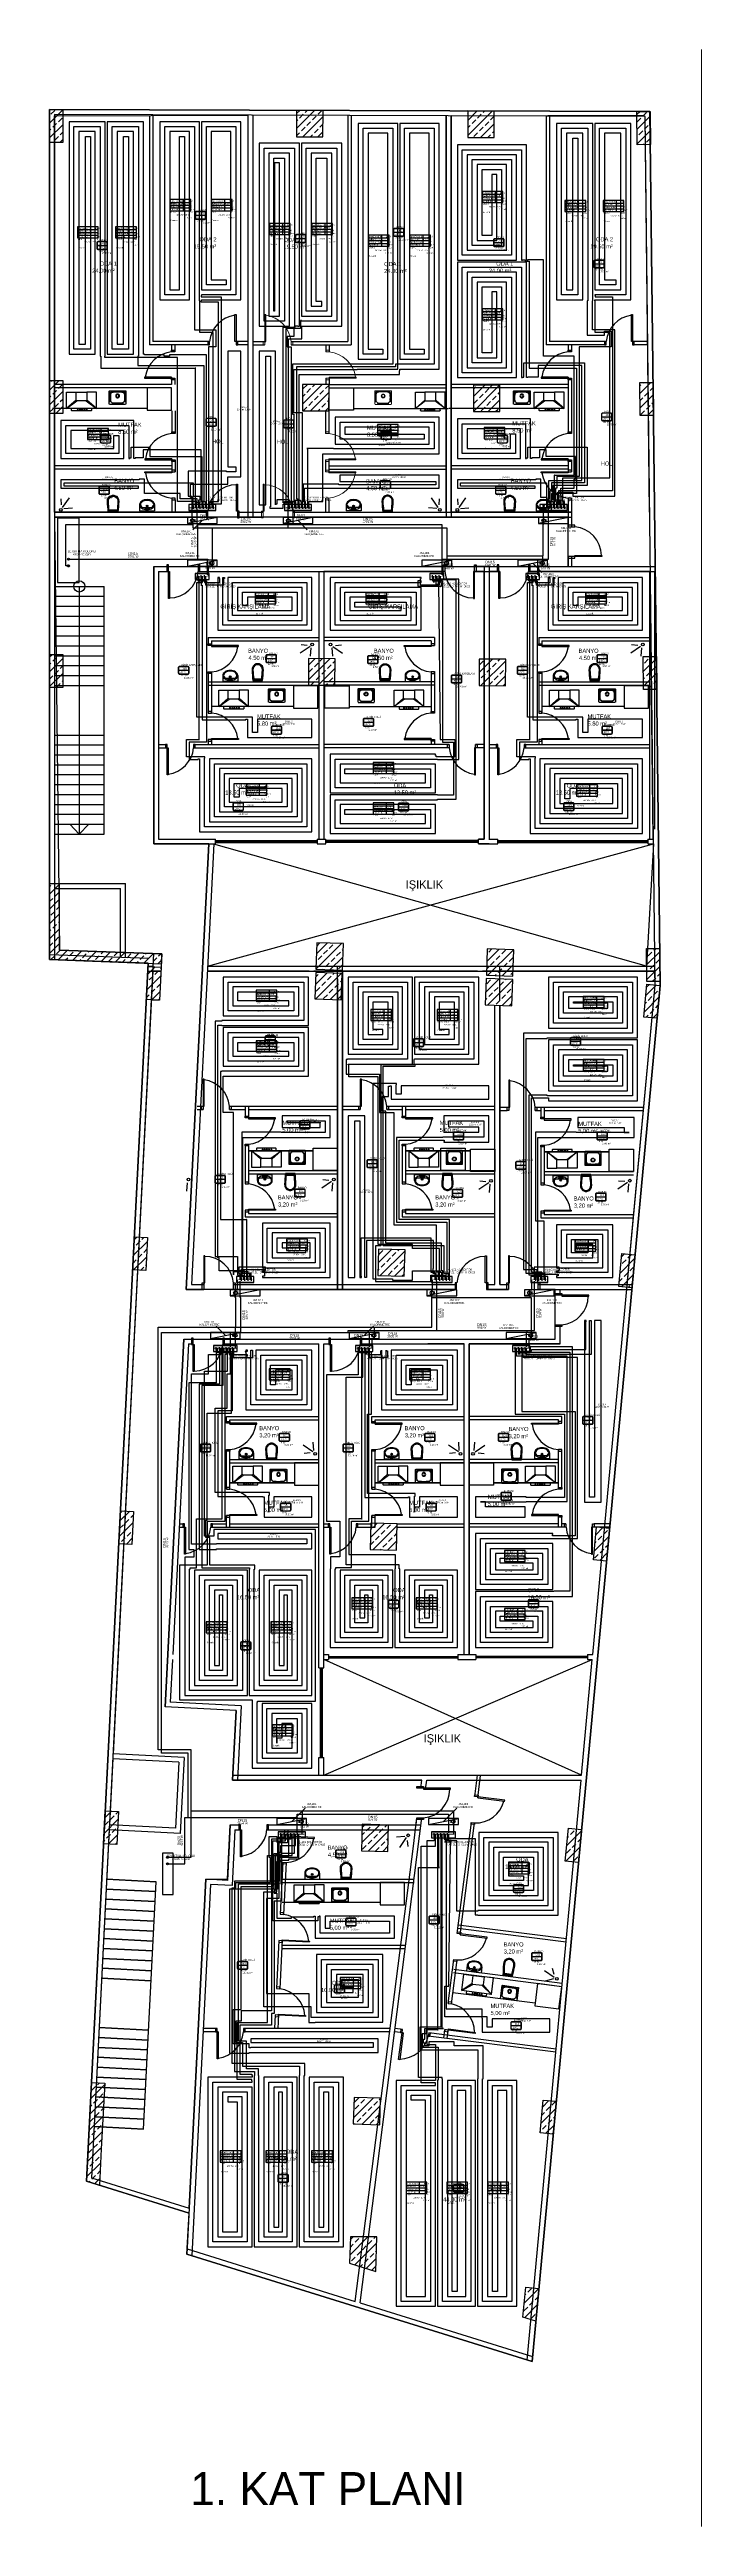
# Model space of a CAD drawing. Header units: centimetres. Extents: x 247996 to 315152, y -468471 to -440326.
# Drawn here: x 284996 to 286969, y -447827 to -440327 of the extents above; entities that cross this region are included whole.
import ezdxf
from ezdxf.enums import TextEntityAlignment as Align

# ---------------------------------------------------------------- set-up
doc = ezdxf.new("R2010")
doc.units = ezdxf.units.CM
doc.linetypes.add('ISITMA DONUS HATTI', pattern=[1.66, 1.57, -0.02, -0.07])
for name, color, linetype, lineweight in [('SCOTT-ANTED', 144, 'Continuous', 0), ('SCOTT-ARC_Tefriş1', 117, 'Continuous', 9), ('SCOTT-M_Kapi_Kesit', 171, 'Continuous', 20), ('SCOTT-MTY-ISITMA-CAP', 41, 'Continuous', 30), ('SCOTT-MTY-ISITMA-DONUS-BORU', 30, 'ISITMA DONUS HATTI', 30), ('SCOTT-MTY-ISITMA-GIDIS-BORU', 10, 'Continuous', 30)]:
    doc.layers.add(name, color=color, linetype=linetype, lineweight=lineweight)
for name, color, linetype in [('SCOTT-MKDU0', 50, 'Continuous'), ('SCOTT-MTY-ISIKAYBIMAHAL', 2, 'Continuous'), ('SCOTT-MTY-KALORIMETRE', 6, 'Continuous'), ('SCOTT-MTY-KOLLETÖR', 7, 'Continuous'), ('SCOTT-MTY-PEX-BORU', 1, 'Continuous'), ('SCOTT-MTY-RADYATÖR', 2, 'Continuous'), ('SCOTT-MTY-SAYAC', 3, 'Continuous'), ('SCOTT-MTY-TES-SAFT', 8, 'Continuous')]:
    doc.layers.add(name, color=color, linetype=linetype)
doc.styles.add('MtXpl_Comic_Sans_MS', font='comic.ttf')
doc.styles.add('MTYCAPLT', font='arial.ttf')
doc.styles.add('ROTAS', font='arial.ttf')

# ---------------------------------------------------------------- blocks, each defined once
blk = doc.blocks.new('T-KOLON-T')
blk.add_hatch(color=7).paths.add_polyline_path([(3, 0), (2.8, 1.1), (2.1, 2.1), (1.1, 2.8), (0, 3), (-1.1, 2.8), (-2.1, 2.1), (-2.8, 1.1), (-3, 0), (-2.8, -1.1), (-2.1, -2.1), (-1.1, -2.8), (0, -3), (1.1, -2.8), (2.1, -2.1), (2.8, -1.1)])
blk.add_circle((0, 0), 3)
blk = doc.blocks.new('T-DOLAP')
blk.add_line((-45, -9), (45, 9))
blk.add_lwpolyline([(-45, -9), (45, -9), (45, 9), (-45, 9)], close=True)
blk = doc.blocks.new('T-KALORIMETRE')
for p, q in [((-10, 0), (-6, 0)), ((6, 0), (10, 0))]:
    blk.add_line(p, q)
blk.add_lwpolyline([(-4, 8), (4, 8), (2, 10), (4, 8), (2, 6)])
blk.add_circle((0, 0), 6)
at = {"style": 'ROTAS'}
blk.add_text('Q', height=6, dxfattribs=at).set_placement((0, 0), align=Align.MIDDLE_CENTER)
blk = doc.blocks.new('MTY-ETIKET')
at = {"layer": 'SCOTT-MTY-RADYATÖR'}
for p, q in [((-7, 6), (8, 6)), ((-7, 4), (8, 4)), ((-7, 2), (8, 2)), ((2.7, 0), (2.7, 8))]:
    blk.add_line(p, q, dxfattribs=at)
blk.add_lwpolyline([(8, 0), (8, 8), (-7, 8), (-7, 0)], close=True, dxfattribs=at)
at = {"layer": 'SCOTT-MTY-RADYATÖR', "style": 'MTYCAPLT', "width": 0.65}
for s, p in [('Isıtma Devresi-No.:', (-6.5, 7)), ('Kcal/h:', (-6.5, 5)), ('Modülasyon Aralığı:', (-6.5, 3)), ('Hat uzunluğu:', (-6.5, 1))]:
    blk.add_text(s, height=1, rotation=360, dxfattribs=at).set_placement(p, align=Align.MIDDLE_LEFT)
at = {"layer": 'SCOTT-MTY-RADYATÖR', "color": 2, "style": 'MTYCAPLT', "width": 0.65}
for tag, p in [('BORU_001', (-7.1, 4.6)), ('YER_001', (2.9, 4.5))]:
    blk.add_attdef(tag, p, '', height=1, dxfattribs=at)
at = {"layer": 'SCOTT-MTY-RADYATÖR', "style": 'MTYCAPLT', "width": 0.65}
for tag, p in [('NO1_001', (5.8, 6.5)), ('AR_001', (6.3, 2.5)), ('UZ_001', (6.3, 0.5))]:
    blk.add_attdef(tag, p, '', height=1, rotation=360, dxfattribs=at)
blk = doc.blocks.new('MTY-RADYATOR MAHAL')
at = {"layer": 'SCOTT-MTY-ISIKAYBIMAHAL', "color": 2}
for points in [[(-36, 18), (-36, -18, 0.414214), (-28, -26), (28, -26, 0.414214), (36, -18), (36, 18, 0.414214), (28, 26), (-28, 26, 0.414214)], [(-34, 18), (-34, -18, 0.414214), (-28, -24), (28, -24, 0.414214), (34, -18), (34, 18, 0.414214), (28, 24), (-28, 24, 0.414214)]]:
    blk.add_lwpolyline(points, format="xyb", close=True, dxfattribs=at)
at = {"layer": 'SCOTT-MTY-ISIKAYBIMAHAL', "color": 4}
blk.add_lwpolyline([(-35, 18), (-35, -18, 0.414214), (-28, -25), (28, -25, 0.414214), (35, -18), (35, 18, 0.414214), (28, 25), (-28, 25, 0.414214)], format="xyb", close=True, dxfattribs=at)
blk.add_lwpolyline([(-35, 18), (-35, -18, 0.414214), (-28, -25), (28, -25, 0.414214), (35, -18), (35, 18, 0.414214), (28, 25), (-28, 25, 0.414214)], format="xyb", close=True, dxfattribs=at)
at = {"layer": 'SCOTT-MTY-ISIKAYBIMAHAL', "color": 2}
blk.add_lwpolyline([(-28, 1), (28, 1), (28, -1), (-28, -1)], close=True, dxfattribs=at)
at = {"layer": 'SCOTT-MTY-ISIKAYBIMAHAL', "color": 1, "style": 'MTYCAPLT', "width": 0.65}
for tag, p in [('MAHAL_001', (-15, 30)), ('NO_001', (-8, 7))]:
    blk.add_attdef(tag, p, '', height=12, rotation=360, dxfattribs=at)
at = {"layer": 'SCOTT-MTY-ISIKAYBIMAHAL', "color": 4, "style": 'MTYCAPLT', "width": 0.65}
for tag, p in [('DERECE_001', (-23, -18)), ('ISIKAYBI_001', (-23, -41))]:
    blk.add_attdef(tag, p, '', height=12, rotation=360, dxfattribs=at)
blk.add_attdef('ALAN', text='', height=12, rotation=360, dxfattribs=at).set_placement((0, -50), align=Align.MIDDLE_LEFT)
blk = doc.blocks.new('UHFGDUHGUFDGHD')
at = {"color": 3, "lineweight": 50}
for p, q in [((556704.4, 4532504.1), (556854.4, 4532504.1)), ((556704.4, 4532474.1), (556854.4, 4532474.1)), ((556704.4, 4532444.1), (556854.4, 4532444.1)), ((556704.4, 4532414.1), (556854.4, 4532414.1)), ((556704.4, 4532384.1), (556854.4, 4532384.1)), ((556704.4, 4532354.1), (556854.4, 4532354.1)), ((556704.4, 4532354.1), (556854.4, 4532354.1)), ((556704.4, 4532324.1), (556854.4, 4532324.1)), ((556704.4, 4532294.1), (556854.4, 4532294.1)), ((556704.4, 4532264.1), (556854.4, 4532264.1)), ((556704.4, 4532234.1), (556854.4, 4532234.1)), ((556704.4, 4532204.1), (556854.4, 4532204.1)), ((556704.4, 4532054.1), (556854.4, 4532054.1)), ((556704.4, 4532024.1), (556854.4, 4532024.1)), ((556704.4, 4531994.1), (556854.4, 4531994.1)), ((556704.4, 4531964.1), (556854.4, 4531964.1)), ((556704.4, 4531934.1), (556854.4, 4531934.1)), ((556704.4, 4531904.1), (556854.4, 4531904.1)), ((556704.4, 4531904.1), (556854.4, 4531904.1)), ((556704.4, 4531874.1), (556854.4, 4531874.1)), ((556704.4, 4531844.1), (556854.4, 4531844.1)), ((556704.4, 4531814.1), (556854.4, 4531814.1)), ((556704.4, 4531784.1), (556854.4, 4531784.1)), ((556704.4, 4531754.1), (556854.4, 4531754.1))]:
    blk.add_line(p, q, dxfattribs=at)
blk = doc.blocks.new('ocak+dav')
for p, q in [((0, 50), (28.5, 24.5)), ((31, 27), (0, 50)), ((0, 50), (90, 50)), ((0, 50), (0, 0)), ((0, 0), (28.5, 0)), ((90, 50), (59, 27)), ((61.5, 24.5), (90, 50)), ((90, 0), (61.5, 0)), ((90, 50), (90, 0))]:
    blk.add_line(p, q)
at = {"color": 251}
for p, q in [((15, 50), (15, 56.3)), ((16, 57.3), (74, 57.3)), ((75, 56.3), (75, 50))]:
    blk.add_line(p, q, dxfattribs=at)
at = {"color": 7}
for p, q in [((29.2, 54.6), (29.2, 55.1)), ((29.8, 55.1), (29.2, 55.1)), ((29.2, 52.1), (29.2, 54.6)), ((29.8, 52.1), (29.2, 52.1)), ((29.8, 54.6), (29.8, 55.1)), ((29.8, 52.1), (29.8, 54.6)), ((36.2, 54.6), (36.2, 55.1)), ((36.8, 55.1), (36.2, 55.1)), ((36.2, 52.1), (36.2, 54.6)), ((36.8, 52.1), (36.2, 52.1)), ((36.8, 54.6), (36.8, 55.1)), ((36.8, 52.1), (36.8, 54.6)), ((43.2, 54.6), (43.2, 55.1)), ((43.8, 55.1), (43.2, 55.1)), ((43.2, 52.1), (43.2, 54.6)), ((43.8, 52.1), (43.2, 52.1)), ((43.8, 54.6), (43.8, 55.1)), ((43.8, 52.1), (43.8, 54.6)), ((49.4, 54.6), (49.4, 55.1)), ((49.4, 55.1), (50, 55.1)), ((49.4, 52.1), (49.4, 54.6)), ((50, 52.1), (49.4, 52.1)), ((50, 54.6), (50, 55.1)), ((50, 52.1), (50, 54.6)), ((55.9, 54.6), (55.9, 55.1)), ((55.9, 55.1), (56.6, 55.1)), ((55.9, 52.1), (55.9, 54.6)), ((56.6, 52.1), (55.9, 52.1)), ((56.6, 54.6), (56.6, 55.1)), ((56.6, 52.1), (56.6, 54.6))]:
    blk.add_line(p, q, dxfattribs=at)
at = {"color": 251}
for centre, start, end in [((16, 56.3), 90, 180), ((74, 56.3), 0, 90)]:
    blk.add_arc(centre, 1, start, end, dxfattribs=at)
at = {"color": 7}
for centre, start, end in [((29.5, 53.6), 102.6235, 257.37669), ((29.5, 53.6), 280.57538, 79.46205), ((36.5, 53.6), 102.6235, 257.37669), ((36.5, 53.6), 280.57538, 79.46205), ((43.5, 53.6), 102.6235, 257.37669), ((43.5, 53.6), 280.57538, 79.46205), ((49.7, 53.6), 102.6235, 257.37669), ((49.7, 53.6), 280.57538, 79.46205), ((56.3, 53.6), 102.6235, 257.37669), ((56.3, 53.6), 280.57538, 79.46205)]:
    blk.add_arc(centre, 1.54, start, end, dxfattribs=at)
at = {"invisible_edges": 1}
for points in [[(61.5, 24.5), (28.5, 24.5), (31, 27), (59, 27)], [(28.5, 24.5), (61.5, 24.5), (61.5, 0), (28.5, 0)]]:
    blk.add_3dface(points, dxfattribs=at)
blk = doc.blocks.new('UIU')
at = {"layer": 'SCOTT-ARC_Tefriş1'}
for p, q in [((534349.4, 4471056.6), (534349.4, 4471096)), ((534350.4, 4471097), (534398.4, 4471097)), ((534398.4, 4471055.6), (534350.4, 4471055.6)), ((534351.3, 4471062.8), (534351.3, 4471089.9)), ((534356.6, 4471095.2), (534392.3, 4471095.2)), ((534392.3, 4471057.5), (534356.6, 4471057.5)), ((534397.6, 4471089.9), (534397.6, 4471062.8)), ((534399.4, 4471096), (534399.4, 4471056.6))]:
    blk.add_line(p, q, dxfattribs=at)
at = {"layer": 'SCOTT-ARC_Tefriş1', "extrusion": (0, 0, -1)}
for centre, major_axis, start_param, end_param in [((534350.4, 4471096), (0.707, 0.707), 3.926991, 5.497787), ((534356.6, 4471089.9), (-3.75, 3.75), 5.497787, 7.068583), ((534361.4, 4471085.4), (-7.14, 7.14), 5.524757, 6.541187), ((534685.7, 4471076.6), (-234.9, 234.9), 5.470817, 5.524757), ((534361.5, 4471085.4), (-5.66, 5.66), 5.524757, 7.028844), ((534361.5, 4471067.9), (5.66, 5.66), 2.395934, 3.900021), ((534374.4, 4470761.4), (332.3, 0), 4.67265, 4.752129), ((534374.4, 4471391.9), (332.3, 0), 1.531058, 1.610536), ((534374.4, 4471081.6), (-4.07, 4.07), 3.926991, 10.210176), ((534374.4, 4471081.6), (-3.18, 3.18), 3.926991, 10.210176), ((534387.3, 4471085.4), (-5.66, 5.66), 0.825137, 2.329224), ((534387.3, 4471067.9), (5.66, 5.66), 0.812368, 2.316455), ((534392.3, 4471089.9), (3.75, 3.75), -0.785398, 0.785398), ((534387.4, 4471085.4), (7.14, 7.14), -0.258001, 0.758428), ((534063.2, 4471076.6), (234.9, 234.9), 0.758428, 0.812368), ((534398.4, 4471096), (0.707, 0.707), -0.785398, 0.785398)]:
    blk.add_ellipse(centre, major_axis=major_axis, ratio=1, start_param=start_param, end_param=end_param, dxfattribs=at)
blk = doc.blocks.new('asudhsaudhsa')
at = {"layer": 'SCOTT-M_Kapi_Kesit'}
for points in [[(526319.1, 4501829.3), (526319.1, 4501834.3), (526329.1, 4501834.3), (526329.1, 4501829.3), (526319.1, 4501829.3)], [(526319.1, 4501744.3), (526319.1, 4501749.3), (526329.1, 4501749.3), (526329.1, 4501744.3), (526319.1, 4501744.3)]]:
    blk.add_lwpolyline(points, dxfattribs=at)
blk.add_lwpolyline([(526329.1, 4501829.3), (526329.1, 4501826), (526410.9, 4501826), (526410.9, 4501829.3)], close=True, dxfattribs=at)
blk.add_arc((526320.8, 4501837.9), 88.9, 275.30809, 352.32526, dxfattribs=at)
blk = doc.blocks.new('uhasduhsadu')
at = {"layer": 'SCOTT-M_Kapi_Kesit'}
blk.add_lwpolyline([(684335.9, 4531169.3), (684332.6, 4531169.3), (684332.6, 4531251.2), (684335.9, 4531251.2)], close=True, dxfattribs=at)
for points in [[(684240.9, 4531149.3), (684245.9, 4531149.3), (684245.9, 4531169.3), (684240.9, 4531169.3), (684240.9, 4531149.3)], [(684335.9, 4531149.3), (684340.9, 4531149.3), (684340.9, 4531169.3), (684335.9, 4531169.3), (684335.9, 4531149.3)]]:
    blk.add_lwpolyline(points, dxfattribs=at)
blk.add_arc((684333.2, 4531161.7), 87.6, 90.36866, 174.98091, dxfattribs=at)

msp = doc.modelspace()

# ---------------------------------------------------------------- linework, layer by layer
at = {"layer": 'SCOTT-ANTED'}
msp.add_line((286968.5, -440326.5), (286968.5, -447826.5), dxfattribs=at)
at = {"layer": 'SCOTT-MKDU0', "color": 8, "ltscale": 0.03}
for p, q in [((286812.9, -440514.4), (284996.1, -440508.2)), ((284996.1, -440508.2), (284996.1, -443082.1)), ((284996.1, -440508.2), (286812.9, -440514.4)), ((284996.1, -443082.1), (284996.1, -440508.2)), ((284996.1, -440527.3), (284996.1, -441742.1)), ((284996.2, -440508.2), (285036.2, -440508.2)), ((284996.2, -440608.2), (284996.2, -440508.2)), ((284996.2, -440549.3), (285036.2, -440509.3)), ((285000.4, -440522.7), (285011.6, -440511.5)), ((286798.1, -440529.3), (285011.1, -440523.2)), ((285011.1, -440523.2), (285011.1, -443082.1)), ((285011.1, -440527.3), (285596.1, -440525.3)), ((285011.1, -440527.3), (285011.1, -441742.1)), ((285011.1, -441727.1), (285011.1, -440527.3)), ((285022.8, -440545.2), (285034, -440533.9)), ((285036.2, -440508.2), (285036.2, -440608.2)), ((285298.6, -440526.3), (285298.6, -441221)), ((285308.6, -440526.3), (285308.6, -441211)), ((285596.1, -440525.2), (285596.1, -441742.1)), ((285596.1, -440525.3), (285596.1, -441742.1)), ((285596.1, -440525.3), (285596.1, -441727.1)), ((285611.1, -440525.2), (285611.1, -441742.1)), ((285611.1, -440525.3), (285611.1, -441742.1)), ((286196.1, -440527.3), (285611.1, -440525.3)), ((285611.1, -440525.3), (285611.1, -441727.1)), ((285743.5, -440510.8), (285743.2, -440590.8)), ((285743.3, -440565.5), (285797.9, -440511)), ((285743.4, -440543), (285746.9, -440539.6)), ((285743.5, -440520.5), (285753.1, -440510.8)), ((285823.5, -440511), (285743.5, -440510.8)), ((285752.5, -440533.9), (285763.7, -440522.7)), ((285762.9, -440590.8), (285823.4, -440530.3)), ((285769.3, -440517.1), (285775.5, -440510.9)), ((285774.9, -440556.4), (285786.1, -440545.2)), ((285791.8, -440539.6), (285803, -440528.3)), ((285808.6, -440522.7), (285819.8, -440511.5)), ((285823.2, -440591), (285823.5, -440511)), ((285898.6, -440526.3), (285898.6, -441211)), ((285908.6, -440526.3), (285908.6, -441221)), ((286196.1, -440527.3), (286196.1, -441742.1)), ((286196.1, -440527.3), (286196.1, -441742.1)), ((286196.1, -441727.1), (286196.1, -440527.3)), ((286211.1, -440527.3), (286796.1, -440525.3)), ((286211.1, -440527.3), (286211.1, -441742.1)), ((286211.1, -441727.1), (286211.1, -440527.3)), ((286798.1, -440529.3), (286211.1, -440527.3)), ((286211.1, -440527.3), (286211.1, -441727.1)), ((286211.1, -440527.3), (286211.1, -441742.1)), ((286261.5, -440512.5), (286261.2, -440592.5)), ((286261.2, -440586.4), (286334.9, -440512.8)), ((286261.4, -440541.4), (286290.1, -440512.6)), ((286341.5, -440512.8), (286261.5, -440512.5)), ((286261.5, -440518.8), (286263.2, -440517.1)), ((286274.4, -440550.8), (286285.7, -440539.6)), ((286291.3, -440533.9), (286302.5, -440522.7)), ((286308.1, -440517.1), (286312.5, -440512.7)), ((286313.7, -440556.4), (286325, -440545.2)), ((286330.6, -440539.6), (286341.4, -440528.7)), ((286341.2, -440592.8), (286341.5, -440512.8)), ((286498.6, -440526.3), (286498.6, -441221)), ((286508.6, -440526.3), (286508.6, -441211)), ((286773, -440514.9), (286813, -440514.4)), ((286774.2, -440614.9), (286773, -440514.9)), ((286773.1, -440523.5), (286781.9, -440514.8)), ((286773.7, -440567.9), (286813.2, -440528.4)), ((286774, -440545.2), (286785.2, -440533.9)), ((286790.8, -440528.3), (286802, -440517.1)), ((286828.2, -443159.5), (286798.1, -440529.3)), ((286811.8, -441727.1), (286798.1, -440529.3)), ((286843.2, -443160.1), (286812.9, -440514.4)), ((286812.9, -440514.4), (286843.2, -443160.1)), ((286813, -440514.4), (286814.2, -440614.4)), ((284996.2, -440594.2), (285036.2, -440554.2)), ((284996.2, -440571.7), (285000.4, -440567.6)), ((285036.2, -440608.2), (284996.2, -440608.2)), ((285004.7, -440608.2), (285006, -440606.9)), ((285006, -440562), (285017.2, -440550.8)), ((285011.6, -440601.3), (285022.8, -440590.1)), ((285027.1, -440608.2), (285036.2, -440599.1)), ((285028.4, -440584.5), (285036.2, -440576.6)), ((285743.2, -440588.1), (285752.5, -440578.8)), ((285743.2, -440590.8), (285823.2, -440591)), ((285758.1, -440573.2), (285769.3, -440562)), ((285785.3, -440590.9), (285791.8, -440584.5)), ((285797.4, -440578.8), (285808.6, -440567.6)), ((285807.7, -440591), (285823.3, -440575.4)), ((285814.2, -440562), (285823.4, -440552.9)), ((286261.2, -440592.5), (286341.2, -440592.8)), ((286261.3, -440563.9), (286268.8, -440556.4)), ((286280.1, -440590.1), (286291.3, -440578.8)), ((286296.9, -440573.2), (286308.1, -440562)), ((286299.9, -440592.7), (286341.4, -440551.2)), ((286322.3, -440592.8), (286330.6, -440584.5)), ((286336.2, -440578.8), (286341.3, -440573.7)), ((286773.9, -440590.1), (286774, -440590.1)), ((286774.2, -440612.3), (286813.7, -440572.8)), ((286814.2, -440614.4), (286774.2, -440614.9)), ((286779.6, -440584.5), (286790.8, -440573.2)), ((286794.3, -440614.6), (286796.4, -440612.5)), ((286796.4, -440567.6), (286807.6, -440556.4)), ((286802, -440606.9), (286813.3, -440595.7)), ((286813.3, -440550.8), (286813.5, -440550.6)), ((285480.3, -441221), (285298.6, -441221)), ((285480.3, -441221), (285298.6, -441221)), ((285480.3, -441211), (285308.6, -441211)), ((285365.5, -441220.7), (285365.5, -441241.8)), ((285375.5, -441220.7), (285375.5, -441241.8)), ((285596.1, -441211), (285557, -441211)), ((285596.1, -441221), (285560.3, -441221)), ((285596.1, -441221), (285560.3, -441221)), ((285611.1, -441211), (285650.2, -441211)), ((285611.1, -441221), (285646.9, -441221)), ((285611.1, -441221), (285646.9, -441221)), ((285726.9, -441211), (285898.6, -441211)), ((285726.9, -441221), (285908.6, -441221)), ((285726.9, -441221), (285908.6, -441221)), ((285831.7, -441220.7), (285831.7, -441241.8)), ((285841.7, -441220.7), (285841.7, -441241.8)), ((286680.3, -441221), (286498.6, -441221)), ((286680.3, -441221), (286498.6, -441221)), ((286680.3, -441211), (286508.6, -441211)), ((286565.5, -441220.7), (286565.5, -441241.8)), ((286575.5, -441220.7), (286575.5, -441241.8)), ((286805.9, -441211), (286757, -441211)), ((286806, -441221), (286760.3, -441221)), ((286806, -441221), (286760.3, -441221)), ((284996.2, -441357.5), (285025.5, -441328.2)), ((284996.2, -441328.2), (285036.2, -441328.2)), ((284996.2, -441428.2), (284996.2, -441328.2)), ((284996.2, -441402.4), (285036.2, -441362.4)), ((285000.4, -441330.9), (285003.1, -441328.2)), ((285006, -441370.2), (285017.2, -441359)), ((285365.5, -441341), (285011.1, -441341)), ((285365.5, -441351), (285011.1, -441351)), ((285022.8, -441353.4), (285034, -441342.2)), ((285036.2, -441328.2), (285036.2, -441428.2)), ((285047.7, -441363.7), (285076.2, -441363.7)), ((285047.7, -441413.7), (285047.7, -441363.7)), ((285137.7, -441363.7), (285109.2, -441363.7)), ((285137.7, -441413.7), (285137.7, -441363.7)), ((285176.9, -441400.4), (285176.9, -441361)), ((285177.9, -441360), (285225.9, -441360)), ((285178.8, -441394.2), (285178.8, -441367.1)), ((285184.1, -441361.8), (285219.8, -441361.8)), ((285225.1, -441367.1), (285225.1, -441394.2)), ((285226.9, -441361), (285226.9, -441400.4)), ((285365.5, -441351), (285291.9, -441351)), ((285291.9, -441351), (285291.9, -441418.7)), ((285365.5, -441318.5), (285365.5, -441340.7)), ((285365.5, -441418.7), (285365.5, -441351)), ((285375.5, -441321.8), (285375.5, -441340.7)), ((285761.7, -441340.7), (285761.5, -441420.7)), ((285761.5, -441400.5), (285821.1, -441340.9)), ((285761.6, -441377.9), (285769.3, -441370.2)), ((285841.7, -441341), (285761.7, -441340.7)), ((285761.7, -441355.4), (285776.3, -441340.8)), ((285774.9, -441364.6), (285786.1, -441353.4)), ((285786.1, -441420.8), (285841.6, -441365.2)), ((285791.8, -441347.8), (285798.7, -441340.8)), ((285814.2, -441370.2), (285825.4, -441359)), ((285831, -441353.4), (285841.7, -441342.7)), ((285831.7, -441321.8), (285831.7, -441340.7)), ((285841.5, -441421), (285841.7, -441341)), ((285841.7, -441318.5), (285841.7, -441340.7)), ((285841.7, -441341), (286196.1, -441341)), ((285841.7, -441351), (286196.1, -441351)), ((286565.7, -441341), (286211.1, -441341)), ((286565.5, -441351), (286211.1, -441351)), ((286278.9, -441342.6), (286278.6, -441422.6)), ((286278.6, -441422.2), (286357.9, -441342.9)), ((286278.7, -441377.2), (286313.2, -441342.7)), ((286278.8, -441354.6), (286285.7, -441347.8)), ((286358.9, -441342.9), (286278.9, -441342.6)), ((286296.9, -441381.5), (286308.1, -441370.2)), ((286313.7, -441364.6), (286325, -441353.4)), ((286330.6, -441347.8), (286335.5, -441342.8)), ((286353, -441370.2), (286358.8, -441364.5)), ((286358.6, -441422.9), (286358.9, -441342.9)), ((286400.3, -441400.4), (286400.3, -441361)), ((286401.3, -441360), (286449.3, -441360)), ((286402.1, -441394.2), (286402.1, -441367.1)), ((286407.4, -441361.8), (286443.1, -441361.8)), ((286448.4, -441367.1), (286448.4, -441394.2)), ((286450.3, -441361), (286450.3, -441400.4)), ((286462.8, -441363.7), (286491.3, -441363.7)), ((286462.8, -441413.7), (286462.8, -441363.7)), ((286552.8, -441363.7), (286524.3, -441363.7)), ((286552.8, -441413.7), (286552.8, -441363.7)), ((286565.7, -441318.5), (286565.7, -441341)), ((286565.7, -441321.8), (286565.7, -441488.9)), ((286575.7, -441321.8), (286575.7, -441383.6)), ((286782.4, -441334.9), (286822.4, -441334.5)), ((286783.6, -441434.9), (286782.4, -441334.9)), ((286782.6, -441344.8), (286785.2, -441342.2)), ((286782.8, -441367), (286815.3, -441334.6)), ((286783.3, -441411.4), (286822.9, -441371.8)), ((286790.8, -441336.6), (286792.5, -441334.8)), ((286796.4, -441375.8), (286807.6, -441364.6)), ((286813.3, -441359), (286822.6, -441349.6)), ((286822.4, -441334.5), (286823.6, -441434.5)), ((284996.2, -441380), (285000.4, -441375.8)), ((284996.2, -441424.9), (285006, -441415.1)), ((285036.2, -441428.2), (284996.2, -441428.2)), ((285291.9, -441413.7), (285004.6, -441413.7)), ((285291.9, -441413.7), (285004.6, -441413.7)), ((285011.6, -441409.5), (285022.8, -441398.3)), ((285015.3, -441428.2), (285036.2, -441407.3)), ((285028.4, -441392.7), (285036.2, -441384.9)), ((285076.2, -441388.2), (285047.7, -441413.7)), ((285047.7, -441413.7), (285078.7, -441390.7)), ((285137.7, -441413.7), (285047.7, -441413.7)), ((285062.7, -441420), (285062.7, -441413.7)), ((285121.7, -441421), (285063.7, -441421)), ((285081.1, -441415.7), (285081.1, -441418.3)), ((285081.1, -441415.7), (285081.7, -441415.7)), ((285081.1, -441418.3), (285081.1, -441418.8)), ((285081.7, -441418.8), (285081.1, -441418.8)), ((285081.7, -441415.7), (285081.7, -441418.3)), ((285081.7, -441418.3), (285081.7, -441418.8)), ((285087.7, -441415.7), (285087.7, -441418.3)), ((285087.7, -441415.7), (285088.3, -441415.7)), ((285087.7, -441418.3), (285087.7, -441418.8)), ((285088.3, -441418.8), (285087.7, -441418.8)), ((285088.3, -441415.7), (285088.3, -441418.3)), ((285088.3, -441418.3), (285088.3, -441418.8)), ((285093.9, -441415.7), (285093.9, -441418.3)), ((285093.9, -441415.7), (285094.5, -441415.7)), ((285093.9, -441418.3), (285093.9, -441418.8)), ((285093.9, -441418.8), (285094.5, -441418.8)), ((285094.5, -441415.7), (285094.5, -441418.3)), ((285094.5, -441418.3), (285094.5, -441418.8)), ((285100.9, -441415.7), (285100.9, -441418.3)), ((285100.9, -441415.7), (285101.5, -441415.7)), ((285100.9, -441418.3), (285100.9, -441418.8)), ((285100.9, -441418.8), (285101.5, -441418.8)), ((285101.5, -441415.7), (285101.5, -441418.3)), ((285101.5, -441418.3), (285101.5, -441418.8)), ((285106.7, -441390.7), (285137.7, -441413.7)), ((285107.8, -441415.7), (285107.8, -441418.3)), ((285107.8, -441415.7), (285108.5, -441415.7)), ((285107.8, -441418.3), (285107.8, -441418.8)), ((285107.8, -441418.8), (285108.5, -441418.8)), ((285108.5, -441415.7), (285108.5, -441418.3)), ((285108.5, -441418.3), (285108.5, -441418.8)), ((285137.7, -441413.7), (285109.2, -441388.2)), ((285122.7, -441413.7), (285122.7, -441420)), ((285225.9, -441401.4), (285177.9, -441401.4)), ((285219.8, -441399.5), (285184.1, -441399.5)), ((285291.9, -441418.7), (285365.5, -441418.7)), ((285365.7, -441413.7), (285365.5, -441413.7)), ((285365.7, -441413.7), (285365.5, -441413.7)), ((285365.7, -441420.7), (285365.7, -441488.9)), ((285375.7, -441420.7), (285375.7, -441488.9)), ((285761.5, -441420.7), (285841.5, -441421)), ((285763.7, -441420.7), (285774.9, -441409.5)), ((285780.5, -441403.9), (285791.8, -441392.7)), ((285797.4, -441387.1), (285808.6, -441375.8)), ((285808.5, -441420.9), (285814.2, -441415.1)), ((285819.8, -441409.5), (285831, -441398.3)), ((285830.8, -441420.9), (285841.5, -441410.3)), ((285831.5, -441420.7), (285831.5, -441488.9)), ((285836.7, -441392.7), (285841.6, -441387.8)), ((285841.5, -441413.7), (285841.7, -441413.7)), ((285841.5, -441413.7), (285841.7, -441413.7)), ((285841.5, -441420.7), (285841.5, -441488.9)), ((285915.3, -441413.7), (286202.6, -441413.7)), ((285915.3, -441413.7), (286202.6, -441413.7)), ((286491.9, -441413.7), (286204.6, -441413.7)), ((286491.9, -441413.7), (286204.6, -441413.7)), ((286278.6, -441422.6), (286358.6, -441422.9)), ((286280.1, -441398.3), (286291.3, -441387.1)), ((286302.5, -441420.7), (286313.7, -441409.5)), ((286319.3, -441403.9), (286330.6, -441392.7)), ((286322.9, -441422.8), (286358.7, -441387)), ((286336.2, -441387.1), (286347.4, -441375.8)), ((286345.3, -441422.8), (286353, -441415.1)), ((286449.3, -441401.4), (286401.3, -441401.4)), ((286443.1, -441399.5), (286407.4, -441399.5)), ((286491.3, -441388.2), (286462.8, -441413.7)), ((286462.8, -441413.7), (286493.8, -441390.7)), ((286552.8, -441413.7), (286462.8, -441413.7)), ((286477.8, -441420), (286477.8, -441413.7)), ((286536.8, -441421), (286478.8, -441421)), ((286496.3, -441415.7), (286496.3, -441418.3)), ((286496.3, -441415.7), (286496.9, -441415.7)), ((286496.3, -441418.3), (286496.3, -441418.8)), ((286496.9, -441418.8), (286496.3, -441418.8)), ((286496.9, -441415.7), (286496.9, -441418.3)), ((286496.9, -441418.3), (286496.9, -441418.8)), ((286502.9, -441415.7), (286502.9, -441418.3)), ((286502.9, -441415.7), (286503.5, -441415.7)), ((286502.9, -441418.3), (286502.9, -441418.8)), ((286503.5, -441418.8), (286502.9, -441418.8)), ((286503.5, -441415.7), (286503.5, -441418.3)), ((286503.5, -441418.3), (286503.5, -441418.8)), ((286509, -441415.7), (286509, -441418.3)), ((286509, -441415.7), (286509.6, -441415.7)), ((286509, -441418.3), (286509, -441418.8)), ((286509, -441418.8), (286509.6, -441418.8)), ((286509.6, -441415.7), (286509.6, -441418.3)), ((286509.6, -441418.3), (286509.6, -441418.8)), ((286516, -441415.7), (286516, -441418.3)), ((286516, -441415.7), (286516.6, -441415.7)), ((286516, -441418.3), (286516, -441418.8)), ((286516, -441418.8), (286516.6, -441418.8)), ((286516.6, -441415.7), (286516.6, -441418.3)), ((286516.6, -441418.3), (286516.6, -441418.8)), ((286521.8, -441390.7), (286552.8, -441413.7)), ((286523, -441415.7), (286523, -441418.3)), ((286523, -441415.7), (286523.6, -441415.7)), ((286523, -441418.3), (286523, -441418.8)), ((286523, -441418.8), (286523.6, -441418.8)), ((286523.6, -441415.7), (286523.6, -441418.3)), ((286523.6, -441418.3), (286523.6, -441418.8)), ((286552.8, -441413.7), (286524.3, -441388.2)), ((286537.8, -441413.7), (286537.8, -441420)), ((286565.7, -441413.7), (286565.5, -441413.7)), ((286565.7, -441413.7), (286565.5, -441413.7)), ((286575.7, -441383.6), (286575.7, -441488.9)), ((286783.1, -441389.2), (286790.8, -441381.5)), ((286823.6, -441434.5), (286783.6, -441434.9)), ((286785.2, -441432), (286796.4, -441420.7)), ((286802, -441415.1), (286813.3, -441403.9)), ((286804.9, -441434.7), (286823.4, -441416.2)), ((286818.9, -441398.3), (286823.1, -441394)), ((285365.7, -441587.1), (285011.1, -441587.1)), ((285365.7, -441597.1), (285011.1, -441597.1)), ((285365.7, -441565.6), (285365.7, -441608.2)), ((285375.7, -441568.9), (285375.7, -441604.9)), ((285831.5, -441568.9), (285831.5, -441604.9)), ((285841.5, -441565.6), (285841.5, -441608.2)), ((285841.5, -441587.1), (286196.1, -441587.1)), ((285841.5, -441597.1), (286196.1, -441597.1)), ((286565.7, -441587.1), (286211.1, -441587.1)), ((286565.7, -441597.1), (286211.1, -441597.1)), ((286565.7, -441565.6), (286565.7, -441608.2)), ((286575.7, -441568.9), (286575.7, -441604.9)), ((285010.2, -441742.1), (285470, -441742.1)), ((285011.1, -441727.1), (285470, -441727.1)), ((285470, -441727.1), (285011.1, -441727.1)), ((286565.7, -441742.1), (285011.3, -441742.1)), ((285011.3, -441742.1), (285026.2, -443053.2)), ((285032.5, -441704.9), (285031.1, -441686.6)), ((285035.7, -441713.4), (285055.9, -441683.8)), ((285039.6, -441716.1), (285065, -441714.2)), ((285268.5, -441704.4), (285268.5, -441723.1)), ((285268.5, -441723.1), (285313.6, -441723.1)), ((285277, -441713.4), (285305.1, -441713.4)), ((285313.6, -441704.4), (285313.6, -441723.1)), ((285365.7, -441689.9), (285365.7, -441727.1)), ((285375.7, -441689.9), (285375.7, -441727.1)), ((285565, -441727.1), (285642.2, -441727.1)), ((285565, -441742.1), (285642.2, -441742.1)), ((285611.1, -441727.1), (285642.2, -441727.1)), ((285732.2, -441727.1), (286575.7, -441727.1)), ((285732.2, -441727.1), (286196.1, -441727.1)), ((285732.2, -441742.1), (286575.7, -441742.1)), ((285831.5, -441689.9), (285831.5, -441727.1)), ((285841.5, -441689.9), (285841.5, -441727.1)), ((285893.6, -441704.4), (285893.6, -441723.1)), ((285938.7, -441723.1), (285893.6, -441723.1)), ((285930.2, -441713.4), (285902.1, -441713.4)), ((285938.7, -441704.4), (285938.7, -441723.1)), ((286167.6, -441716.1), (286142.2, -441714.2)), ((286171.5, -441713.4), (286151.3, -441683.8)), ((286174.7, -441704.9), (286176.1, -441686.6)), ((286575.7, -441727.1), (286211.1, -441727.1)), ((286211.1, -441727.1), (286575.7, -441727.1)), ((286232.5, -441704.9), (286231.1, -441686.6)), ((286235.7, -441713.4), (286255.9, -441683.8)), ((286239.6, -441716.1), (286265, -441714.2)), ((286468.5, -441704.4), (286468.5, -441723.1)), ((286468.5, -441723.1), (286513.6, -441723.1)), ((286477, -441713.4), (286505.1, -441713.4)), ((286513.6, -441704.4), (286513.6, -441723.1)), ((286565.7, -441689.9), (286565.7, -441771.9)), ((286565.7, -441892.1), (286565.7, -441742.1)), ((286575.7, -441684.9), (286575.7, -441771.9)), ((286811.8, -441727.1), (286812.7, -441727.1)), ((285311.1, -441892.1), (285311.1, -442732.1)), ((285311.1, -441892.1), (285355.5, -441892.1)), ((285311.1, -442732.1), (285311.1, -441892.1)), ((285311.1, -441892.1), (286565.7, -441892.1)), ((285450.5, -441892.1), (286191.7, -441892.1)), ((286281.7, -441892.1), (286355.5, -441892.1)), ((286326.1, -441892.1), (286281.7, -441892.1)), ((286311.1, -441892.1), (286311.1, -442717.1)), ((286311.1, -441892.1), (286355.5, -441892.1)), ((286326.1, -441892.1), (286326.1, -442717.1)), ((286445.5, -441892.1), (286829.4, -441892.1)), ((286565.7, -441861.9), (286565.7, -441892.1)), ((286575.7, -441861.9), (286575.7, -441892.1)), ((285011.1, -441952.1), (285161.1, -441952.1)), ((285086.1, -441952.1), (285086.1, -442702.1)), ((285161.1, -442702.1), (285161.1, -441952.1)), ((285326.1, -441907.1), (285326.1, -442717.1)), ((285326.1, -441907.1), (285358.8, -441907.1)), ((285450.5, -441907.1), (286191.7, -441907.1)), ((285811.1, -441907.1), (285811.1, -442717.1)), ((285811.1, -441907.1), (285811.1, -442687.1)), ((285826.1, -441907.1), (285826.1, -442687.1)), ((285826.1, -441907.1), (285826.1, -442717.1)), ((286191.7, -441907.1), (285826.1, -441907.1)), ((285826.1, -441907.1), (285826.1, -442717.1)), ((286278.4, -441907.1), (286358.8, -441907.1)), ((286311.1, -441907.1), (286278.4, -441907.1)), ((286311.1, -441907.1), (286278.4, -441907.1)), ((286311.1, -441907.1), (286311.1, -442687.1)), ((286311.1, -441907.1), (286311.1, -442717.1)), ((286311.1, -442717.1), (286311.1, -441907.1)), ((286326.1, -441907.1), (286326.1, -442687.1)), ((286326.1, -441907.1), (286326.1, -442717.1)), ((286326.1, -441907.1), (286358.8, -441907.1)), ((286358.8, -441907.1), (286326.1, -441907.1)), ((286326.1, -441907.1), (286326.1, -442717.1)), ((286445.5, -441907.1), (286829.5, -441907.1)), ((286813.9, -441907.1), (286445.5, -441907.1)), ((286811.1, -441907.1), (286811.1, -442717.1)), ((286822.8, -442717.1), (286813.9, -441907.1)), ((286826.1, -441907.1), (286826.1, -442687.1)), ((285011.1, -441982.1), (285161.1, -441982.1)), ((285011.1, -442012.1), (285161.1, -442012.1)), ((285011.1, -442042.1), (285161.1, -442042.1)), ((285011.1, -442072.1), (285161.1, -442072.1)), ((285011.1, -442102.1), (285161.1, -442102.1)), ((285011.1, -442102.1), (285161.1, -442102.1)), ((285476.1, -442107.1), (285811.1, -442107.1)), ((285476.1, -442107.1), (285476.1, -442131.2)), ((285486.1, -442117.1), (285811.1, -442117.1)), ((285486.1, -442117.1), (285486.1, -442134.5)), ((286161.1, -442107.1), (285826.1, -442107.1)), ((286151.1, -442117.1), (285826.1, -442117.1)), ((286151.1, -442117.1), (286151.1, -442134.5)), ((286161.1, -442107.1), (286161.1, -442131.2)), ((286476.1, -442107.1), (286811.1, -442107.1)), ((286476.1, -442107.1), (286476.1, -442131.2)), ((286486.1, -442117.1), (286811.1, -442117.1)), ((286486.1, -442117.1), (286486.1, -442134.5)), ((284996.2, -442165.7), (285003.9, -442158.1)), ((284996.2, -442158.1), (285036.2, -442158.1)), ((284996.2, -442258.1), (284996.2, -442158.1)), ((284996.2, -442210.6), (285036.2, -442170.6)), ((284996.2, -442188.2), (285000.4, -442184.1)), ((285006, -442178.4), (285017.2, -442167.2)), ((285011.1, -442132.1), (285161.1, -442132.1)), ((285011.1, -442162.1), (285161.1, -442162.1)), ((285011.1, -442192.1), (285161.1, -442192.1)), ((285022.8, -442161.6), (285026.3, -442158.1)), ((285028.4, -442200.9), (285036.2, -442193.1)), ((285036.2, -442158.1), (285036.2, -442258.1)), ((285784.2, -442134.1), (285754.6, -442154.3)), ((285775.8, -442130.8), (285757.4, -442129.4)), ((285780, -442170.8), (285779.7, -442250.8)), ((285779.7, -442235.4), (285844.1, -442171)), ((285779.9, -442190.3), (285799.4, -442170.8)), ((285860, -442171), (285780, -442170.8)), ((285787, -442138), (285785, -442163.3)), ((285797.4, -442195.3), (285808.6, -442184.1)), ((285814.2, -442178.4), (285821.7, -442170.9)), ((285836.7, -442200.9), (285847.9, -442189.7)), ((285850.2, -442138), (285852.2, -442163.3)), ((285853, -442134.1), (285882.6, -442154.3)), ((285853.5, -442184.1), (285859.9, -442177.6)), ((285859.7, -442251), (285860, -442171)), ((285861.4, -442130.8), (285879.8, -442129.4)), ((286296.2, -442172.5), (286295.9, -442252.5)), ((286296.1, -442213), (286336.3, -442172.7)), ((286376.2, -442172.8), (286296.2, -442172.5)), ((286296.9, -442189.7), (286308.1, -442178.4)), ((286301.4, -442252.6), (286376.2, -442177.7)), ((286313.7, -442172.8), (286314, -442172.6)), ((286336.2, -442195.3), (286347.4, -442184.1)), ((286353, -442178.4), (286358.7, -442172.8)), ((286375.9, -442252.8), (286376.2, -442172.8)), ((286784.2, -442134.1), (286754.6, -442154.3)), ((286775.8, -442130.8), (286757.4, -442129.4)), ((286787, -442138), (286785, -442163.3)), ((286792.1, -442164.8), (286832.1, -442164.4)), ((286792.1, -442165.9), (286793.2, -442164.8)), ((286793.2, -442264.8), (286792.1, -442164.8)), ((286792.6, -442210.3), (286832.2, -442170.8)), ((286796.4, -442184.1), (286807.6, -442172.8)), ((286813.3, -442167.2), (286815.9, -442164.6)), ((286818.9, -442206.5), (286830.1, -442195.3)), ((286832.1, -442164.4), (286833.2, -442264.4)), ((284996.2, -442255.5), (285036.2, -442215.5)), ((284996.2, -442233.1), (285006, -442223.4)), ((285036.2, -442258.1), (284996.2, -442258.1)), ((285011.1, -442222.1), (285161.1, -442222.1)), ((285011.1, -442252.1), (285161.1, -442252.1)), ((285011.6, -442217.7), (285022.8, -442206.5)), ((285017.2, -442257), (285028.4, -442245.8)), ((285034, -442240.2), (285036.2, -442238)), ((285476.1, -442209.7), (285476.1, -442335.6)), ((285476.1, -442240.9), (285811.1, -442240.9)), ((285476.1, -442250.9), (285811.1, -442250.9)), ((285486.1, -442209.8), (285486.1, -442335.6)), ((285508.5, -442266.3), (285537, -442266.3)), ((285508.5, -442316.3), (285508.5, -442266.3)), ((285520.4, -442221.7), (285520.4, -442240.3)), ((285565.4, -442240.3), (285520.4, -442240.3)), ((285556.9, -442230.7), (285528.8, -442230.7)), ((285565.4, -442221.7), (285565.4, -442240.3)), ((285598.5, -442266.3), (285570, -442266.3)), ((285598.5, -442316.3), (285598.5, -442266.3)), ((285658.4, -442303.1), (285658.4, -442263.6)), ((285659.4, -442262.6), (285707.4, -442262.6)), ((285660.3, -442296.9), (285660.3, -442269.8)), ((285665.6, -442264.5), (285701.3, -442264.5)), ((285706.6, -442269.8), (285706.6, -442296.9)), ((285708.4, -442263.6), (285708.4, -442303.1)), ((285808.2, -442253.6), (285734.6, -442253.6)), ((285734.6, -442253.6), (285734.6, -442321.3)), ((285779.7, -442250.8), (285859.7, -442251)), ((285780.5, -442212.1), (285791.8, -442200.9)), ((285786.8, -442250.8), (285797.4, -442240.2)), ((285803, -442234.6), (285814.2, -442223.4)), ((285808.2, -442321.3), (285808.2, -442253.6)), ((285809.1, -442250.9), (285859.9, -442200.2)), ((285819.8, -442217.7), (285831, -442206.5)), ((286161.1, -442240.9), (285826.1, -442240.9)), ((286161.1, -442250.9), (285826.1, -442250.9)), ((285829, -442253.6), (285902.6, -442253.6)), ((285829, -442321.3), (285829, -442253.6)), ((285831.5, -442250.9), (285836.7, -442245.8)), ((285842.3, -442240.2), (285853.5, -442229)), ((285853.9, -442251), (285859.7, -442245.2)), ((285859.1, -442223.4), (285859.8, -442222.7)), ((285902.6, -442253.6), (285902.6, -442321.3)), ((285928.8, -442263.6), (285928.8, -442303.1)), ((285977.8, -442262.6), (285929.8, -442262.6)), ((285930.6, -442269.8), (285930.6, -442296.9)), ((285971.6, -442264.5), (285935.9, -442264.5)), ((285976.9, -442296.9), (285976.9, -442269.8)), ((285978.8, -442303.1), (285978.8, -442263.6)), ((286038.7, -442266.3), (286067.2, -442266.3)), ((286038.7, -442316.3), (286038.7, -442266.3)), ((286071.8, -442221.7), (286071.8, -442240.3)), ((286071.8, -442240.3), (286116.8, -442240.3)), ((286080.3, -442230.7), (286108.4, -442230.7)), ((286128.7, -442266.3), (286100.2, -442266.3)), ((286116.8, -442221.7), (286116.8, -442240.3)), ((286128.7, -442316.3), (286128.7, -442266.3)), ((286151.1, -442209.8), (286151.1, -442335.6)), ((286161.1, -442209.7), (286161.1, -442335.6)), ((286295.9, -442252.5), (286375.9, -442252.8)), ((286296, -442235.5), (286296.9, -442234.6)), ((286302.5, -442229), (286313.7, -442217.7)), ((286319.3, -442212.1), (286330.6, -442200.9)), ((286325, -442251.4), (286336.2, -442240.2)), ((286341.8, -442234.6), (286353, -442223.4)), ((286346.1, -442252.7), (286376, -442222.8)), ((286358.6, -442217.7), (286369.9, -442206.5)), ((286368.5, -442252.8), (286375.5, -442245.8)), ((286375.5, -442200.9), (286376.1, -442200.3)), ((286476.1, -442209.7), (286476.1, -442335.6)), ((286476.1, -442240.9), (286811.1, -442240.9)), ((286476.1, -442250.9), (286811.1, -442250.9)), ((286486.1, -442209.8), (286486.1, -442335.6)), ((286508.5, -442266.3), (286537, -442266.3)), ((286508.5, -442316.3), (286508.5, -442266.3)), ((286520.4, -442221.7), (286520.4, -442240.3)), ((286565.4, -442240.3), (286520.4, -442240.3)), ((286556.9, -442230.7), (286528.8, -442230.7)), ((286565.4, -442221.7), (286565.4, -442240.3)), ((286598.5, -442266.3), (286570, -442266.3)), ((286598.5, -442316.3), (286598.5, -442266.3)), ((286658.4, -442303.1), (286658.4, -442263.6)), ((286659.4, -442262.6), (286707.4, -442262.6)), ((286660.3, -442296.9), (286660.3, -442269.8)), ((286665.6, -442264.5), (286701.3, -442264.5)), ((286706.6, -442269.8), (286706.6, -442296.9)), ((286708.4, -442263.6), (286708.4, -442303.1)), ((286808.2, -442253.6), (286734.6, -442253.6)), ((286734.6, -442253.6), (286734.6, -442321.3)), ((286792.9, -442232.5), (286796.4, -442229)), ((286793.1, -442254.7), (286832.7, -442215.2)), ((286833.2, -442264.4), (286793.2, -442264.8)), ((286802, -442223.4), (286813.3, -442212.1)), ((286807.6, -442262.6), (286818.9, -442251.4)), ((286808.2, -442321.3), (286808.2, -442253.6)), ((286824.5, -442245.8), (286832.9, -442237.4)), ((286828.3, -442264.4), (286833.2, -442259.6)), ((285734.6, -442316.3), (285486.1, -442316.3)), ((285734.6, -442316.3), (285486.1, -442316.3)), ((285537, -442290.8), (285508.5, -442316.3)), ((285508.5, -442316.3), (285539.5, -442293.3)), ((285598.5, -442316.3), (285508.5, -442316.3)), ((285523.5, -442322.6), (285523.5, -442316.3)), ((285582.5, -442323.6), (285524.5, -442323.6)), ((285541.9, -442318.4), (285541.9, -442321)), ((285541.9, -442318.4), (285542.5, -442318.4)), ((285541.9, -442321), (285541.9, -442321.5)), ((285542.5, -442321.5), (285541.9, -442321.5)), ((285542.5, -442318.4), (285542.5, -442321)), ((285542.5, -442321), (285542.5, -442321.5)), ((285548.5, -442318.4), (285548.5, -442321)), ((285548.5, -442318.4), (285549.1, -442318.4)), ((285548.5, -442321), (285548.5, -442321.5)), ((285549.1, -442321.5), (285548.5, -442321.5)), ((285549.1, -442318.4), (285549.1, -442321)), ((285549.1, -442321), (285549.1, -442321.5)), ((285554.7, -442318.4), (285554.7, -442321)), ((285554.7, -442318.4), (285555.3, -442318.4)), ((285554.7, -442321), (285554.7, -442321.5)), ((285554.7, -442321.5), (285555.3, -442321.5)), ((285555.3, -442318.4), (285555.3, -442321)), ((285555.3, -442321), (285555.3, -442321.5)), ((285561.6, -442318.4), (285561.6, -442321)), ((285561.6, -442318.4), (285562.3, -442318.4)), ((285561.6, -442321), (285561.6, -442321.5)), ((285561.6, -442321.5), (285562.3, -442321.5)), ((285562.3, -442318.4), (285562.3, -442321)), ((285562.3, -442321), (285562.3, -442321.5)), ((285567.5, -442293.3), (285598.5, -442316.3)), ((285568.6, -442318.4), (285568.6, -442321)), ((285568.6, -442318.4), (285569.3, -442318.4)), ((285568.6, -442321), (285568.6, -442321.5)), ((285568.6, -442321.5), (285569.3, -442321.5)), ((285569.3, -442318.4), (285569.3, -442321)), ((285569.3, -442321), (285569.3, -442321.5)), ((285598.5, -442316.3), (285570, -442290.8)), ((285583.5, -442316.3), (285583.5, -442322.6)), ((285707.4, -442304.1), (285659.4, -442304.1)), ((285701.3, -442302.2), (285665.6, -442302.2)), ((285734.6, -442321.3), (285808.2, -442321.3)), ((285902.6, -442321.3), (285829, -442321.3)), ((285902.6, -442316.3), (286151.1, -442316.3)), ((285902.6, -442316.3), (286151.1, -442316.3)), ((285929.8, -442304.1), (285977.8, -442304.1)), ((285935.9, -442302.2), (285971.6, -442302.2)), ((286038.7, -442316.3), (286067.2, -442290.8)), ((286069.7, -442293.3), (286038.7, -442316.3)), ((286038.7, -442316.3), (286128.7, -442316.3)), ((286053.7, -442316.3), (286053.7, -442322.6)), ((286054.7, -442323.6), (286112.7, -442323.6)), ((286067.9, -442318.4), (286067.9, -442321)), ((286068.6, -442318.4), (286067.9, -442318.4)), ((286067.9, -442321), (286067.9, -442321.5)), ((286068.6, -442321.5), (286067.9, -442321.5)), ((286068.6, -442318.4), (286068.6, -442321)), ((286068.6, -442321), (286068.6, -442321.5)), ((286074.9, -442318.4), (286074.9, -442321)), ((286075.6, -442318.4), (286074.9, -442318.4)), ((286074.9, -442321), (286074.9, -442321.5)), ((286075.6, -442321.5), (286074.9, -442321.5)), ((286075.6, -442318.4), (286075.6, -442321)), ((286075.6, -442321), (286075.6, -442321.5)), ((286081.9, -442318.4), (286081.9, -442321)), ((286082.6, -442318.4), (286081.9, -442318.4)), ((286081.9, -442321), (286081.9, -442321.5)), ((286082.6, -442321.5), (286081.9, -442321.5)), ((286082.6, -442318.4), (286082.6, -442321)), ((286082.6, -442321), (286082.6, -442321.5)), ((286088.1, -442318.4), (286088.1, -442321)), ((286088.7, -442318.4), (286088.1, -442318.4)), ((286088.1, -442321), (286088.1, -442321.5)), ((286088.1, -442321.5), (286088.7, -442321.5)), ((286088.7, -442318.4), (286088.7, -442321)), ((286088.7, -442321), (286088.7, -442321.5)), ((286094.7, -442318.4), (286094.7, -442321)), ((286095.3, -442318.4), (286094.7, -442318.4)), ((286094.7, -442321), (286094.7, -442321.5)), ((286094.7, -442321.5), (286095.3, -442321.5)), ((286095.3, -442318.4), (286095.3, -442321)), ((286095.3, -442321), (286095.3, -442321.5)), ((286128.7, -442316.3), (286097.7, -442293.3)), ((286100.2, -442290.8), (286128.7, -442316.3)), ((286113.7, -442322.6), (286113.7, -442316.3)), ((286734.6, -442316.3), (286486.1, -442316.3)), ((286734.6, -442316.3), (286486.1, -442316.3)), ((286537, -442290.8), (286508.5, -442316.3)), ((286508.5, -442316.3), (286539.5, -442293.3)), ((286598.5, -442316.3), (286508.5, -442316.3)), ((286523.5, -442322.6), (286523.5, -442316.3)), ((286582.5, -442323.6), (286524.5, -442323.6)), ((286541.9, -442318.4), (286541.9, -442321)), ((286541.9, -442318.4), (286542.5, -442318.4)), ((286541.9, -442321), (286541.9, -442321.5)), ((286542.5, -442321.5), (286541.9, -442321.5)), ((286542.5, -442318.4), (286542.5, -442321)), ((286542.5, -442321), (286542.5, -442321.5)), ((286548.5, -442318.4), (286548.5, -442321)), ((286548.5, -442318.4), (286549.1, -442318.4)), ((286548.5, -442321), (286548.5, -442321.5)), ((286549.1, -442321.5), (286548.5, -442321.5)), ((286549.1, -442318.4), (286549.1, -442321)), ((286549.1, -442321), (286549.1, -442321.5)), ((286554.7, -442318.4), (286554.7, -442321)), ((286554.7, -442318.4), (286555.3, -442318.4)), ((286554.7, -442321), (286554.7, -442321.5)), ((286554.7, -442321.5), (286555.3, -442321.5)), ((286555.3, -442318.4), (286555.3, -442321)), ((286555.3, -442321), (286555.3, -442321.5)), ((286561.6, -442318.4), (286561.6, -442321)), ((286561.6, -442318.4), (286562.3, -442318.4)), ((286561.6, -442321), (286561.6, -442321.5)), ((286561.6, -442321.5), (286562.3, -442321.5)), ((286562.3, -442318.4), (286562.3, -442321)), ((286562.3, -442321), (286562.3, -442321.5)), ((286567.5, -442293.3), (286598.5, -442316.3)), ((286568.6, -442318.4), (286568.6, -442321)), ((286568.6, -442318.4), (286569.3, -442318.4)), ((286568.6, -442321), (286568.6, -442321.5)), ((286568.6, -442321.5), (286569.3, -442321.5)), ((286569.3, -442318.4), (286569.3, -442321)), ((286569.3, -442321), (286569.3, -442321.5)), ((286598.5, -442316.3), (286570, -442290.8)), ((286583.5, -442316.3), (286583.5, -442322.6)), ((286707.4, -442304.1), (286659.4, -442304.1)), ((286701.3, -442302.2), (286665.6, -442302.2)), ((286734.6, -442321.3), (286808.2, -442321.3)), ((285011.1, -442402.1), (285161.1, -442402.1)), ((285476.1, -442415.6), (285476.1, -442430.9)), ((285486.1, -442412.3), (285486.1, -442430.9)), ((286151.1, -442412.3), (286151.1, -442430.9)), ((286161.1, -442415.6), (286161.1, -442430.9)), ((286476.1, -442415.6), (286476.1, -442430.9)), ((286486.1, -442412.3), (286486.1, -442430.9)), ((285011.1, -442432.1), (285161.1, -442432.1)), ((285011.1, -442462.1), (285161.1, -442462.1)), ((285011.1, -442492.1), (285161.1, -442492.1)), ((285326.1, -442430.9), (285352, -442430.9)), ((285326.1, -442440.9), (285355.3, -442440.9)), ((285432, -442430.9), (285811.1, -442430.9)), ((285432, -442440.9), (285811.1, -442440.9)), ((286205.2, -442430.9), (285826.1, -442430.9)), ((286205.2, -442440.9), (285826.1, -442440.9)), ((286311.1, -442440.9), (286281.9, -442440.9)), ((286311.1, -442430.9), (286285.2, -442430.9)), ((286326.1, -442430.9), (286352, -442430.9)), ((286326.1, -442440.9), (286355.3, -442440.9)), ((286432, -442430.9), (286811.1, -442430.9)), ((286432, -442440.9), (286811.1, -442440.9)), ((285011.1, -442522.1), (285161.1, -442522.1)), ((285011.1, -442552.1), (285161.1, -442552.1)), ((285011.1, -442552.1), (285161.1, -442552.1)), ((285011.1, -442582.1), (285161.1, -442582.1)), ((285011.1, -442612.1), (285161.1, -442612.1)), ((285011.1, -442642.1), (285161.1, -442642.1)), ((285011.1, -442672.1), (285161.1, -442672.1)), ((285011.1, -442702.1), (285161.1, -442702.1)), ((285086.1, -442702.1), (285057.6, -442672.1)), ((285086.1, -442702.1), (285114.6, -442672.1)), ((285325.7, -442717.1), (285498, -442717.1)), ((285498, -442732.1), (285498, -442717.1)), ((285498, -442721.6), (285806.1, -442721.6)), ((285498, -442724.6), (285806.1, -442724.6)), ((285806.1, -442717.1), (285832, -442717.1)), ((285806.1, -442717.1), (285806.1, -442732.1)), ((285826.1, -442717.1), (285832, -442717.1)), ((285831.1, -442717.1), (285831.1, -442732.1)), ((286294.3, -442721.6), (285831.1, -442721.6)), ((286294.3, -442724.6), (285831.1, -442724.6)), ((286294.3, -442717.1), (286311.1, -442717.1)), ((286311.5, -442717.1), (286294.3, -442717.1)), ((286294.3, -442732.1), (286294.3, -442717.1)), ((286294.3, -442717.1), (286311.1, -442717.1)), ((286325.7, -442717.1), (286352.8, -442717.1)), ((286326.1, -442717.1), (286352.8, -442717.1)), ((286326.1, -442717.1), (286352.8, -442717.1)), ((286352.8, -442732.1), (286352.8, -442717.1)), ((286352.8, -442721.6), (286806.1, -442721.6)), ((286352.8, -442724.6), (286806.1, -442724.6)), ((286806.1, -442717.1), (286822.8, -442717.1)), ((286806.1, -442717.1), (286806.1, -442732.1)), ((286806.1, -442717.1), (286822.8, -442717.1)), ((285311.1, -442732.1), (285498, -442732.1)), ((285478, -442732.1), (285311.1, -442732.1)), ((285478, -442732.1), (285409.6, -444081)), ((285409.6, -444081), (285478, -442732.1)), ((285493, -442732.1), (285425.4, -444066)), ((285474.3, -443102.1), (286823, -442732.1)), ((286802.7, -443102.1), (285493, -442732.9)), ((285498, -442727.6), (285806.1, -442727.6)), ((285806.1, -442732.1), (285832.3, -442732.1)), ((286294.3, -442727.6), (285831.1, -442727.6)), ((286294.3, -442732.1), (286352.8, -442732.1)), ((286326.1, -442732.1), (286294.3, -442732.1)), ((286311.1, -442732.1), (286352.8, -442732.1)), ((286352.8, -442727.6), (286806.1, -442727.6)), ((286823, -442732.1), (286802.7, -443102.1)), ((286806.1, -442732.1), (286823, -442732.1)), ((285026.2, -442852.3), (284996.2, -442852.3)), ((284996.2, -442852.3), (284996.2, -443082.1)), ((284996.2, -442884.2), (285026.2, -442854.2)), ((284996.2, -442861.7), (285000.4, -442857.6)), ((285011.1, -442852.1), (285226.1, -442852.1)), ((285011.1, -442867.1), (285211.1, -442867.1)), ((285026.2, -443053.2), (285026.2, -442852.3)), ((285211.1, -443074.8), (285211.1, -442867.1)), ((285226.1, -443075.3), (285226.1, -442852.1)), ((284996.2, -442906.6), (285006, -442896.9)), ((284996.2, -442929.1), (285026.2, -442899.1)), ((284996.2, -442974), (285026.2, -442944)), ((285000.4, -442947.4), (285011.6, -442936.2)), ((285011.6, -442891.3), (285022.8, -442880)), ((285017.2, -442930.5), (285026.2, -442921.5)), ((284996.2, -443018.9), (285026.2, -442988.9)), ((284996.2, -442996.4), (285000.4, -442992.3)), ((285006, -442986.7), (285017.2, -442975.4)), ((285011.6, -443026), (285022.8, -443014.7)), ((285022.8, -442969.8), (285026.2, -442966.4)), ((284996.1, -443082.1), (285294.5, -443092.8)), ((285294.5, -443092.8), (284996.1, -443082.1)), ((284996.2, -443041.3), (285006, -443031.6)), ((284996.2, -443063.8), (285026.2, -443033.8)), ((284996.2, -443082.1), (285334.7, -443094.6)), ((284996.6, -443067.1), (285295.3, -443077.8)), ((285000.4, -443082.1), (285011.6, -443070.9)), ((285017.2, -443065.2), (285028.4, -443054)), ((285021.8, -443083.1), (285050.8, -443054.1)), ((285336.2, -443064.6), (285026.2, -443053.2)), ((285026.2, -443053.2), (285336.2, -443064.6)), ((285043.5, -443083.9), (285050.9, -443076.5)), ((285056.5, -443070.9), (285067.7, -443059.6)), ((285065.2, -443084.7), (285094.1, -443055.7)), ((285086.8, -443085.5), (285090.2, -443082.1)), ((285095.8, -443076.5), (285107, -443065.2)), ((285294.5, -443092.8), (285107.5, -446781.3)), ((285107.5, -446781.3), (285294.5, -443092.8)), ((285108.5, -443086.3), (285137.4, -443057.3)), ((285112.6, -443059.6), (285115.8, -443056.5)), ((285135.1, -443082.1), (285146.3, -443070.9)), ((285151.8, -443087.9), (285180.7, -443058.9)), ((285151.9, -443065.2), (285159.1, -443058.1)), ((285174.4, -443087.7), (285185.6, -443076.5)), ((285311, -443063.7), (285188.1, -445487.2)), ((285191.2, -443070.9), (285202.4, -443059.7)), ((285195.1, -443089.4), (285224, -443060.5)), ((285216.7, -443090.2), (285224.9, -443082.1)), ((285230.5, -443076.5), (285241.7, -443065.2)), ((285238.4, -443091), (285267.3, -443062.1)), ((285260, -443091.8), (285264.2, -443087.7)), ((285269.8, -443082.1), (285281, -443070.9)), ((285281.7, -443092.6), (285310.6, -443063.7)), ((285286.6, -443065.2), (285289, -443062.9)), ((285303.3, -443093.4), (285303.5, -443093.3)), ((285309.1, -443087.7), (285320.3, -443076.5)), ((285325, -443094.2), (285335.2, -443084)), ((285325.9, -443070.9), (285332.3, -443064.5)), ((285336.2, -443064.6), (285329.1, -443204.7)), ((285334.7, -443094.6), (285336.2, -443064.6)), ((285805, -443031), (285802.2, -443111)), ((285802.2, -443110.9), (285879.5, -443033.7)), ((285803.9, -443064.4), (285836.1, -443032.1)), ((285804.7, -443041.1), (285814.2, -443031.6)), ((285885, -443033.9), (285805, -443031)), ((285808.6, -443082.1), (285819.8, -443070.9)), ((285825.4, -443065.2), (285836.7, -443054)), ((285831, -443104.5), (285842.3, -443093.3)), ((285842.3, -443048.4), (285853.5, -443037.2)), ((285845.5, -443112.5), (285883.5, -443074.5)), ((285847.9, -443087.7), (285859.1, -443076.5)), ((285864.7, -443070.9), (285875.9, -443059.6)), ((285870.3, -443110.2), (285881.6, -443098.9)), ((285881.6, -443054), (285884.4, -443051.2)), ((285882.1, -443113.8), (285885, -443033.9)), ((286320.6, -443049.5), (286317.8, -443129.4)), ((286319.3, -443087.8), (286356.3, -443050.7)), ((286400.6, -443052.3), (286320.6, -443049.5)), ((286322.4, -443129.6), (286399.7, -443052.3)), ((286325, -443059.6), (286334.6, -443050)), ((286330.6, -443098.9), (286341.8, -443087.7)), ((286347.4, -443082.1), (286358.6, -443070.9)), ((286364.2, -443065.2), (286375.5, -443054)), ((286365.7, -443131.1), (286398.9, -443097.9)), ((286369.9, -443104.5), (286381.1, -443093.3)), ((286386.7, -443087.7), (286397.9, -443076.5)), ((286397.7, -443132.3), (286400.6, -443052.3)), ((286802.1, -443048.7), (286842.1, -443048.2)), ((286802.1, -443053.9), (286807.4, -443048.6)), ((286803.2, -443148.7), (286802.1, -443048.7)), ((286802.6, -443098.3), (286842.2, -443058.8)), ((286807.6, -443070.9), (286818.9, -443059.6)), ((286813.3, -443110.2), (286824.5, -443098.9)), ((286824.5, -443054), (286830.2, -443048.4)), ((286830.1, -443093.3), (286841.3, -443082.1)), ((286842.1, -443048.2), (286843.2, -443148.2)), ((285308.3, -443117.1), (285260.2, -444066)), ((285289.1, -443202.7), (285294.2, -443102.8)), ((285290.6, -443173.5), (285332.8, -443131.3)), ((285291.8, -443149.9), (285292.2, -443149.4)), ((285293, -443126.2), (285315.4, -443103.9)), ((285293.3, -443117.1), (285333.5, -443117.1)), ((285294, -443102.1), (285309.2, -443102.1)), ((285294.2, -443102.8), (285334.1, -443104.8)), ((285297.8, -443143.8), (285309.1, -443132.6)), ((285303.5, -443183.1), (285314.7, -443171.9)), ((285333.5, -443117.1), (285308.3, -443117.1)), ((285314.7, -443127), (285325.9, -443115.8)), ((285320.3, -443166.3), (285331.5, -443155.1)), ((285334.1, -443104.8), (285329.1, -443204.7)), ((285331.5, -443110.2), (285334, -443107.7)), ((285473.5, -443117.1), (286827.7, -443117.1)), ((285781.1, -443117.1), (285473.5, -443117.1)), ((285474.3, -443102.1), (286827.5, -443102.1)), ((286291.1, -443117.1), (285796.1, -443117.1)), ((285801.8, -443121), (285799, -443200.9)), ((285800.5, -443157.5), (285835.9, -443122.2)), ((285801.4, -443134.2), (285808.6, -443127)), ((285881.8, -443123.8), (285801.8, -443121)), ((285801.9, -443201), (285879.2, -443123.7)), ((285802.2, -443111), (285882.1, -443113.8)), ((285803, -443177.5), (285814.2, -443166.3)), ((285819.8, -443160.7), (285831, -443149.4)), ((285823.8, -443111.7), (285825.4, -443110.2)), ((285836.7, -443143.8), (285847.9, -443132.6)), ((285842.3, -443183.1), (285853.5, -443171.9)), ((285845.3, -443202.6), (285880.2, -443167.6)), ((285853.5, -443127), (285857.5, -443122.9)), ((285859.1, -443166.3), (285870.3, -443155.1)), ((285867.6, -444081), (285867.6, -443102.1)), ((285867.6, -444066), (285867.6, -443117.1)), ((285867.6, -443140.2), (285867.6, -444081)), ((285867.6, -443140.2), (285867.6, -444081)), ((285875.9, -443149.4), (285881, -443144.3)), ((285878.9, -443203.8), (285881.8, -443123.8)), ((285882.6, -444081), (285882.6, -443102.1)), ((285882.6, -443117.1), (285882.6, -444066)), ((285882.6, -443140.2), (285882.6, -444081)), ((285882.6, -443140.2), (285882.6, -444081)), ((286827.7, -443117.1), (286306.1, -443117.1)), ((286317.4, -443139.4), (286314.5, -443219.4)), ((286315.9, -443180.9), (286356.1, -443140.8)), ((286397.4, -443142.3), (286317.4, -443139.4)), ((286317.8, -443129.4), (286397.7, -443132.3)), ((286318.4, -443111.1), (286325, -443104.5)), ((286319.3, -443155.1), (286330.6, -443143.8)), ((286322.1, -443219.6), (286397.3, -443144.5)), ((286341.8, -443177.5), (286353, -443166.3)), ((286344, -443130.3), (286347.4, -443127)), ((286353, -443121.4), (286364.2, -443110.2)), ((286358.4, -443205.8), (286358.4, -443102.1)), ((286358.6, -443160.7), (286369.9, -443149.4)), ((286375.5, -443143.8), (286377.7, -443141.6)), ((286381.1, -443183.1), (286392.3, -443171.9)), ((286392.3, -443127), (286398.1, -443121.2)), ((286394.5, -443222.2), (286397.4, -443142.3)), ((286456, -447327.5), (286843.2, -443160.1)), ((286843.2, -443160.1), (286456, -447327.5)), ((286728.6, -444231), (286828.2, -443159.5)), ((286744, -444066), (286828.2, -443159.5)), ((286794.3, -443256), (286803.5, -443156.4)), ((286800.4, -443190.4), (286831.7, -443159.1)), ((286802.7, -443165.6), (286811.2, -443157.2)), ((286802.9, -443120.5), (286807.6, -443115.8)), ((286803.1, -443142.7), (286842.7, -443103.2)), ((286843.2, -443148.2), (286803.2, -443148.7)), ((286803.5, -443156.4), (286843.3, -443160.1)), ((286819.8, -443148.5), (286830.1, -443138.2)), ((286828.2, -443159.5), (286827.7, -443117.1)), ((286843.3, -443160.1), (286834.1, -443259.7)), ((286835.7, -443132.6), (286842.9, -443125.4)), ((286841.3, -443171.9), (286842.4, -443170.9)), ((286842.5, -443148.2), (286843.2, -443147.6)), ((285303.9, -443204.7), (285123.1, -446770.5)), ((285329.1, -443204.7), (285289.1, -443202.7)), ((285289.4, -443197.2), (285297.8, -443188.7)), ((285329.1, -443204.7), (285303.9, -443204.7)), ((285305.5, -443203.5), (285330.4, -443178.6)), ((285326.9, -443204.6), (285329.2, -443202.3)), ((285799, -443200.9), (285878.9, -443203.8)), ((285825.4, -443200), (285836.7, -443188.7)), ((285867, -443203.3), (285875.9, -443194.3)), ((286314.5, -443219.4), (286394.5, -443222.2)), ((286315.1, -443204.2), (286319.3, -443200)), ((286325, -443194.3), (286336.2, -443183.1)), ((286343.4, -444066), (286343.4, -443220.4)), ((286343.4, -444066), (286343.4, -443220.4)), ((286347.4, -443216.8), (286358.6, -443205.6)), ((286358.4, -444066), (286358.4, -443220.9)), ((286358.4, -443220.9), (286358.4, -444066)), ((286364.2, -443200), (286375.5, -443188.7)), ((286365.5, -443221.2), (286395.6, -443191)), ((286387.2, -443221.9), (286394.8, -443214.3)), ((286795.8, -443239.9), (286840.1, -443195.6)), ((286798.1, -443215.1), (286802, -443211.2)), ((286807.6, -443205.6), (286818.9, -443194.3)), ((286813.3, -443244.9), (286824.5, -443233.6)), ((286822, -443258.6), (286835.5, -443245.1)), ((286824.5, -443188.7), (286835.7, -443177.5)), ((286830.1, -443228), (286837.8, -443220.4)), ((286834.1, -443259.7), (286794.3, -443256)), ((286801.4, -443256.7), (286807.6, -443250.5)), ((285442.6, -443526), (285463.8, -443526)), ((285442.6, -443536), (285460.5, -443536)), ((285540.5, -443526), (285597.6, -443526)), ((285540.5, -443536), (285587.6, -443536)), ((285587.6, -443526), (285587.6, -443561.4)), ((285597.6, -443526), (285597.6, -443564.7)), ((285597.6, -443526.1), (285867.6, -443526.1)), ((285597.6, -443536.1), (285867.6, -443536.1)), ((285882.6, -443526), (285939.7, -443526)), ((285882.6, -443536), (285936.4, -443536)), ((286016.4, -443526), (286073.4, -443526)), ((286016.4, -443536), (286063.4, -443536)), ((286063.4, -443526), (286063.4, -443561.4)), ((286073.4, -443526), (286073.4, -443564.7)), ((286073.4, -443526.1), (286343.4, -443526.1)), ((286073.4, -443536.1), (286343.4, -443536.1)), ((286358.4, -443529.1), (286381.4, -443529.1)), ((286358.4, -443539.1), (286380.8, -443539.1)), ((286465.8, -443529.1), (286492.7, -443529.1)), ((286465.8, -443539.1), (286482.7, -443539.1)), ((286482.7, -443529.1), (286482.7, -443564.5)), ((286492.7, -443529.1), (286492.7, -443567.9)), ((286492.7, -443529.2), (286793.9, -443529.2)), ((286492.7, -443539.2), (286792.9, -443539.2)), ((285587.6, -443641.4), (285587.6, -443761)), ((285597.6, -443641.4), (285597.6, -443761)), ((285597.6, -443661), (285793.9, -443661)), ((285793.9, -443661), (285597.6, -443661)), ((285793.9, -443661), (285597.6, -443661)), ((285635.5, -443686.4), (285607, -443660.9)), ((285607, -443660.9), (285638, -443683.9)), ((285697, -443660.9), (285607, -443660.9)), ((285607, -443660.9), (285607, -443710.9)), ((285622, -443654.6), (285622, -443660.9)), ((285681, -443653.6), (285623, -443653.6)), ((285640.5, -443656.3), (285640.5, -443655.8)), ((285641.1, -443655.8), (285640.5, -443655.8)), ((285640.5, -443658.9), (285640.5, -443656.3)), ((285640.5, -443658.9), (285641.1, -443658.9)), ((285641.1, -443656.3), (285641.1, -443655.8)), ((285641.1, -443658.9), (285641.1, -443656.3)), ((285647.1, -443656.3), (285647.1, -443655.8)), ((285647.7, -443655.8), (285647.1, -443655.8)), ((285647.1, -443658.9), (285647.1, -443656.3)), ((285647.1, -443658.9), (285647.7, -443658.9)), ((285647.7, -443656.3), (285647.7, -443655.8)), ((285647.7, -443658.9), (285647.7, -443656.3)), ((285653.2, -443656.3), (285653.2, -443655.8)), ((285653.2, -443655.8), (285653.8, -443655.8)), ((285653.2, -443658.9), (285653.2, -443656.3)), ((285653.2, -443658.9), (285653.8, -443658.9)), ((285653.8, -443656.3), (285653.8, -443655.8)), ((285653.8, -443658.9), (285653.8, -443656.3)), ((285660.2, -443656.3), (285660.2, -443655.8)), ((285660.2, -443655.8), (285660.8, -443655.8)), ((285660.2, -443658.9), (285660.2, -443656.3)), ((285660.2, -443658.9), (285660.8, -443658.9)), ((285660.8, -443656.3), (285660.8, -443655.8)), ((285660.8, -443658.9), (285660.8, -443656.3)), ((285666, -443683.9), (285697, -443660.9)), ((285667.2, -443656.3), (285667.2, -443655.8)), ((285667.2, -443655.8), (285667.8, -443655.8)), ((285667.2, -443658.9), (285667.2, -443656.3)), ((285667.2, -443658.9), (285667.8, -443658.9)), ((285667.8, -443656.3), (285667.8, -443655.8)), ((285667.8, -443658.9), (285667.8, -443656.3)), ((285697, -443660.9), (285668.5, -443686.4)), ((285682, -443660.9), (285682, -443654.6)), ((285697, -443660.9), (285697, -443710.9)), ((285720.1, -443660.9), (285720.1, -443700.4)), ((285769.1, -443659.9), (285721.1, -443659.9)), ((285722, -443667.1), (285722, -443694.2)), ((285763, -443661.8), (285727.3, -443661.8)), ((285727.3, -443699.5), (285763, -443699.5)), ((285768.3, -443694.2), (285768.3, -443667.1)), ((285770.1, -443700.4), (285770.1, -443660.9)), ((285793.9, -443721), (285793.9, -443653.3)), ((285793.9, -443653.3), (285867.6, -443653.3)), ((285867.6, -443653.3), (285867.6, -443721)), ((286063.4, -443641.4), (286063.4, -443761)), ((286073.4, -443641.4), (286073.4, -443761)), ((286073.4, -443661), (286269.8, -443661)), ((286269.8, -443661), (286073.4, -443661)), ((286269.8, -443661), (286073.4, -443661)), ((286111.4, -443686.4), (286082.9, -443660.9)), ((286082.9, -443660.9), (286113.9, -443683.9)), ((286172.9, -443660.9), (286082.9, -443660.9)), ((286082.9, -443660.9), (286082.9, -443710.9)), ((286097.9, -443654.6), (286097.9, -443660.9)), ((286156.9, -443653.6), (286098.9, -443653.6)), ((286116.3, -443656.3), (286116.3, -443655.8)), ((286117, -443655.8), (286116.3, -443655.8)), ((286116.3, -443658.9), (286116.3, -443656.3)), ((286116.3, -443658.9), (286117, -443658.9)), ((286117, -443656.3), (286117, -443655.8)), ((286117, -443658.9), (286117, -443656.3)), ((286122.9, -443656.3), (286122.9, -443655.8)), ((286123.5, -443655.8), (286122.9, -443655.8)), ((286122.9, -443658.9), (286122.9, -443656.3)), ((286122.9, -443658.9), (286123.5, -443658.9)), ((286123.5, -443656.3), (286123.5, -443655.8)), ((286123.5, -443658.9), (286123.5, -443656.3)), ((286129.1, -443656.3), (286129.1, -443655.8)), ((286129.1, -443655.8), (286129.7, -443655.8)), ((286129.1, -443658.9), (286129.1, -443656.3)), ((286129.1, -443658.9), (286129.7, -443658.9)), ((286129.7, -443656.3), (286129.7, -443655.8)), ((286129.7, -443658.9), (286129.7, -443656.3)), ((286136.1, -443656.3), (286136.1, -443655.8)), ((286136.1, -443655.8), (286136.7, -443655.8)), ((286136.1, -443658.9), (286136.1, -443656.3)), ((286136.1, -443658.9), (286136.7, -443658.9)), ((286136.7, -443656.3), (286136.7, -443655.8)), ((286136.7, -443658.9), (286136.7, -443656.3)), ((286141.9, -443683.9), (286172.9, -443660.9)), ((286143.1, -443656.3), (286143.1, -443655.8)), ((286143.1, -443655.8), (286143.7, -443655.8)), ((286143.1, -443658.9), (286143.1, -443656.3)), ((286143.1, -443658.9), (286143.7, -443658.9)), ((286143.7, -443656.3), (286143.7, -443655.8)), ((286143.7, -443658.9), (286143.7, -443656.3)), ((286172.9, -443660.9), (286144.4, -443686.4)), ((286157.9, -443660.9), (286157.9, -443654.6)), ((286172.9, -443660.9), (286172.9, -443710.9)), ((286179.6, -443721), (286179.6, -443653.3)), ((286179.6, -443653.3), (286253.3, -443653.3)), ((286196, -443660.9), (286196, -443700.4)), ((286245, -443659.9), (286197, -443659.9)), ((286197.8, -443667.1), (286197.8, -443694.2)), ((286238.8, -443661.8), (286203.1, -443661.8)), ((286203.1, -443699.5), (286238.8, -443699.5)), ((286244.1, -443694.2), (286244.1, -443667.1)), ((286246, -443700.4), (286246, -443660.9)), ((286253.3, -443653.3), (286253.3, -443721)), ((286269.8, -443724.1), (286269.8, -443656.4)), ((286269.8, -443656.4), (286343.4, -443656.4)), ((286343.4, -443656.4), (286343.4, -443724.1)), ((286482.7, -443644.5), (286482.7, -443764.1)), ((286492.7, -443644.5), (286492.7, -443764.1)), ((286492.7, -443664.1), (286689.1, -443664.1)), ((286689.1, -443664.1), (286492.7, -443664.1)), ((286689.1, -443664.1), (286492.7, -443664.1)), ((286530.7, -443689.6), (286502.2, -443664.1)), ((286502.2, -443664.1), (286533.2, -443687.1)), ((286592.2, -443664.1), (286502.2, -443664.1)), ((286502.2, -443664.1), (286502.2, -443714.1)), ((286517.2, -443657.8), (286517.2, -443664.1)), ((286576.2, -443656.8), (286518.2, -443656.8)), ((286535.7, -443659.4), (286535.7, -443658.9)), ((286536.3, -443658.9), (286535.7, -443658.9)), ((286535.7, -443662), (286535.7, -443659.4)), ((286535.7, -443662), (286536.3, -443662)), ((286536.3, -443659.4), (286536.3, -443658.9)), ((286536.3, -443662), (286536.3, -443659.4)), ((286542.3, -443659.4), (286542.3, -443658.9)), ((286542.9, -443658.9), (286542.3, -443658.9)), ((286542.3, -443662), (286542.3, -443659.4)), ((286542.3, -443662), (286542.9, -443662)), ((286542.9, -443659.4), (286542.9, -443658.9)), ((286542.9, -443662), (286542.9, -443659.4)), ((286548.4, -443659.4), (286548.4, -443658.9)), ((286548.4, -443658.9), (286549, -443658.9)), ((286548.4, -443662), (286548.4, -443659.4)), ((286548.4, -443662), (286549, -443662)), ((286549, -443659.4), (286549, -443658.9)), ((286549, -443662), (286549, -443659.4)), ((286555.4, -443659.4), (286555.4, -443658.9)), ((286555.4, -443658.9), (286556, -443658.9)), ((286555.4, -443662), (286555.4, -443659.4)), ((286555.4, -443662), (286556, -443662)), ((286556, -443659.4), (286556, -443658.9)), ((286556, -443662), (286556, -443659.4)), ((286561.2, -443687.1), (286592.2, -443664.1)), ((286562.4, -443659.4), (286562.4, -443658.9)), ((286562.4, -443658.9), (286563, -443658.9)), ((286562.4, -443662), (286562.4, -443659.4)), ((286562.4, -443662), (286563, -443662)), ((286563, -443659.4), (286563, -443658.9)), ((286563, -443662), (286563, -443659.4)), ((286592.2, -443664.1), (286563.7, -443689.6)), ((286577.2, -443664.1), (286577.2, -443657.8)), ((286592.2, -443664.1), (286592.2, -443714.1)), ((286615.3, -443664.1), (286615.3, -443703.5)), ((286664.3, -443663.1), (286616.3, -443663.1)), ((286617.1, -443670.2), (286617.1, -443697.3)), ((286658.1, -443664.9), (286622.4, -443664.9)), ((286663.4, -443697.3), (286663.4, -443670.2)), ((286665.3, -443703.5), (286665.3, -443664.1)), ((286689.1, -443724.1), (286689.1, -443656.4)), ((286689.1, -443656.4), (286762.7, -443656.4)), ((286762.7, -443656.4), (286762.7, -443724.1)), ((285412.4, -443758), (285410.4, -443783.4)), ((285597.6, -443721), (285867.6, -443721)), ((285597.6, -443731), (285867.6, -443731)), ((285597.6, -443741), (285597.6, -443761)), ((285607, -443710.9), (285635.5, -443710.9)), ((285624.9, -443732.8), (285669.9, -443732.8)), ((285624.9, -443751.5), (285624.9, -443732.8)), ((285633.3, -443742.5), (285661.4, -443742.5)), ((285697, -443710.9), (285668.5, -443710.9)), ((285669.9, -443751.5), (285669.9, -443732.8)), ((285721.1, -443701.4), (285769.1, -443701.4)), ((285867.6, -443721), (285793.9, -443721)), ((285849.6, -443754.1), (285820, -443774.3)), ((285841.2, -443750.9), (285822.8, -443749.5)), ((285852.4, -443758), (285850.4, -443783.4)), ((286073.4, -443721), (286343.4, -443721)), ((286073.4, -443731), (286343.4, -443731)), ((286073.4, -443741), (286073.4, -443761)), ((286082.9, -443710.9), (286111.4, -443710.9)), ((286100.7, -443732.8), (286145.8, -443732.8)), ((286100.7, -443751.5), (286100.7, -443732.8)), ((286109.2, -443742.5), (286137.3, -443742.5)), ((286172.9, -443710.9), (286144.4, -443710.9)), ((286145.8, -443751.5), (286145.8, -443732.8)), ((286253.3, -443721), (286179.6, -443721)), ((286197, -443701.4), (286245, -443701.4)), ((286343.4, -443724.1), (286269.8, -443724.1)), ((286325, -443758), (286295.4, -443778.2)), ((286316.6, -443754.7), (286298.2, -443753.3)), ((286327.8, -443761.9), (286325.8, -443787.2)), ((286492.7, -443724.1), (286762.7, -443724.1)), ((286492.7, -443734.1), (286762.7, -443734.1)), ((286492.7, -443744.1), (286492.7, -443764.1)), ((286502.2, -443714.1), (286530.7, -443714.1)), ((286520.1, -443736), (286565.1, -443736)), ((286520.1, -443754.6), (286520.1, -443736)), ((286528.5, -443745.6), (286556.6, -443745.6)), ((286592.2, -443714.1), (286563.7, -443714.1)), ((286565.1, -443754.6), (286565.1, -443736)), ((286616.3, -443704.5), (286664.3, -443704.5)), ((286622.4, -443702.6), (286658.1, -443702.6)), ((286762.7, -443724.1), (286689.1, -443724.1)), ((286744.8, -443757.3), (286715.2, -443777.5)), ((286736.3, -443754), (286718, -443752.6)), ((286747.6, -443761.2), (286745.6, -443786.5)), ((285587.6, -443841), (285587.6, -443861)), ((285597.6, -443837.6), (285597.6, -443851)), ((285597.6, -443837.6), (285597.6, -443851)), ((286063.4, -443841), (286063.4, -443861)), ((286073.4, -443837.6), (286073.4, -443851)), ((286073.4, -443837.6), (286073.4, -443851)), ((286482.7, -443844.1), (286482.7, -443864.1)), ((286492.7, -443840.8), (286492.7, -443854.1)), ((286492.7, -443840.8), (286492.7, -443854.1)), ((285247.6, -444021.7), (285252.6, -443921.8)), ((285252.2, -443930.3), (285260.3, -443922.2)), ((285252.6, -443921.8), (285292.6, -443923.9)), ((285275.4, -443929.6), (285281.7, -443923.3)), ((285292.6, -443923.9), (285287.5, -444023.7)), ((285587.6, -443861), (285867.6, -443861)), ((285597.6, -443851), (285867.6, -443851)), ((285867.6, -443861), (285867.6, -444081)), ((285882.6, -443861), (285882.6, -444081)), ((286063.4, -443861), (286343.4, -443861)), ((286073.4, -443851), (286343.4, -443851)), ((286482.7, -443864.1), (286762.7, -443864.1)), ((286492.7, -443854.1), (286762.7, -443854.1)), ((285248.6, -444001.3), (285258.6, -443991.3)), ((285249.8, -443977.6), (285292, -443935.5)), ((285250.5, -444021.8), (285289.6, -443982.8)), ((285251, -443954), (285252.9, -443952.1)), ((285258.6, -443946.4), (285269.8, -443935.2)), ((285264.2, -443985.7), (285275.4, -443974.5)), ((285281, -443968.9), (285290.8, -443959.1)), ((285867.6, -443971), (285867.6, -444081)), ((285882.6, -443971), (285882.6, -444081)), ((285991.8, -443958.9), (285989.6, -444038.8)), ((285990.7, -444000.1), (286030.8, -443960)), ((286071.8, -443961.1), (285991.8, -443958.9)), ((285993.8, -443974.5), (286005, -443963.3)), ((285996.6, -444039), (286071.7, -443963.9)), ((286016.3, -443997), (286027.5, -443985.7)), ((286033.1, -443980.1), (286044.3, -443968.9)), ((286049.9, -443963.3), (286052.6, -443960.6)), ((286055.6, -444002.6), (286066.8, -443991.3)), ((286069.5, -444041.1), (286071.8, -443961.1)), ((286718.4, -444072), (286727.7, -443972.4)), ((286722.2, -444031.9), (286766.5, -443987.6)), ((286726.8, -443982.4), (286736, -443973.2)), ((286727.7, -443972.4), (286767.5, -443976.1)), ((286729.1, -444002.6), (286740.3, -443991.3)), ((286745.9, -443985.7), (286756.5, -443975.1)), ((286767.5, -443976.1), (286758.3, -444075.7)), ((285287.5, -444023.7), (285247.6, -444021.7)), ((285260.2, -444066), (285260.3, -444066)), ((285271.9, -444022.9), (285281, -444013.8)), ((285286.6, -444008.2), (285288.4, -444006.4)), ((285425.4, -444066), (285462.6, -444066)), ((285425.4, -444066), (285462.6, -444066)), ((285552.6, -444066), (286227.9, -444066)), ((285552.6, -444066), (285781.1, -444066)), ((285796.1, -444066), (286227.9, -444066)), ((285989.6, -444038.8), (286069.5, -444041.1)), ((285990, -444023.2), (285993.8, -444019.4)), ((285999.4, -444013.8), (286010.6, -444002.6)), ((286021.9, -444036.2), (286033.1, -444025)), ((286038.7, -444019.4), (286049.9, -444008.2)), ((286040.3, -444040.3), (286070.4, -444010.2)), ((286062.1, -444040.9), (286069.7, -444033.3)), ((286317.9, -444066), (286343.4, -444066)), ((286317.9, -444066), (286343.4, -444066)), ((286358.4, -444066), (286384.4, -444066)), ((286358.4, -444066), (286384.4, -444066)), ((286474.4, -444066), (286759, -444066)), ((286474.4, -444066), (286744, -444066)), ((286758.3, -444075.7), (286718.4, -444072)), ((286719.9, -444056.7), (286729.1, -444047.5)), ((286726.3, -444072.7), (286761.9, -444037.1)), ((286734.7, -444041.9), (286745.9, -444030.6)), ((286746.8, -444074.6), (286751.5, -444069.9)), ((286751.5, -444025), (286762.7, -444013.8)), ((286757.1, -444064.3), (286759.6, -444061.9)), ((285409.6, -444081), (285462.6, -444081)), ((286227.9, -444081), (285409.6, -444081)), ((285442.6, -444081), (285462.6, -444081)), ((285552.6, -444081), (286227.9, -444081)), ((285552.6, -444081), (285867.6, -444081)), ((285867.6, -444081), (285757.6, -444081)), ((286317.9, -444081), (286384.4, -444081)), ((286384.4, -444081), (286317.9, -444081)), ((286474.4, -444081), (286757.6, -444081)), ((286526.1, -444081), (286474.4, -444081)), ((286526.1, -444098), (286526.1, -444081)), ((286526.1, -444231), (286526.1, -444081)), ((286541.1, -444093), (286541.1, -444081)), ((286526.1, -444231), (286526.1, -444188)), ((286541.1, -444246), (286541.1, -444193)), ((285402, -444231), (285345.5, -445345)), ((285345.5, -445345), (285402, -444231)), ((285416.3, -444246), (285368.6, -445186.7)), ((285402, -444231), (285430.4, -444231)), ((285402, -444231), (286526.1, -444231)), ((285416.3, -444246), (285430.4, -444246)), ((285520.4, -444231), (285846.1, -444231)), ((285520.4, -444246), (285811.1, -444246)), ((285520.4, -444246), (285811.1, -444246)), ((285811.1, -445226.2), (285811.1, -444246)), ((285811.1, -444466), (285811.1, -444246)), ((285811.1, -444356), (285811.1, -444246)), ((285811.1, -445226.2), (285811.1, -444246)), ((285811.1, -445226.2), (285811.1, -444246)), ((285826.1, -445226.2), (285826.1, -444246)), ((285826.1, -444246), (285846.1, -444246)), ((285826.1, -445226.2), (285826.1, -444246)), ((285826.1, -445226.2), (285826.1, -444246)), ((285936.1, -444231), (286526.1, -444231)), ((285936.1, -444246), (286251.1, -444246)), ((286251.1, -444246), (286141.1, -444246)), ((286251.1, -445186.7), (286251.1, -444246)), ((286251.1, -444466), (286251.1, -444246)), ((286251.1, -444356), (286251.1, -444246)), ((286251.1, -445186.7), (286251.1, -444246)), ((286266.1, -444246), (286541.1, -444246)), ((286266.1, -445186.7), (286266.1, -444246)), ((286266.1, -445186.7), (286266.1, -444246)), ((286541.1, -444246), (286266.1, -444246)), ((286266.1, -444466), (286266.1, -444246)), ((286266.1, -444356), (286266.1, -444246)), ((286266.1, -444246), (286376.1, -444246)), ((286541.1, -444246), (286266.1, -444246)), ((286266.1, -444246), (286266.1, -445186.7)), ((286526.1, -444246), (286541.1, -444246)), ((286639.8, -445186.7), (286728.6, -444231)), ((285531.1, -444466), (285811.1, -444466)), ((285531.1, -444486), (285531.1, -444466)), ((285541.1, -444476), (285811.1, -444476)), ((285541.1, -444489.3), (285541.1, -444476)), ((285541.1, -444489.3), (285541.1, -444476)), ((285971.1, -444466), (286251.1, -444466)), ((285971.1, -444486), (285971.1, -444466)), ((285981.1, -444489.3), (285981.1, -444476)), ((285981.1, -444489.3), (285981.1, -444476)), ((285981.1, -444476), (286251.1, -444476)), ((286546.1, -444466), (286266.1, -444466)), ((286536.1, -444476), (286266.1, -444476)), ((286536.1, -444489.3), (286536.1, -444476)), ((286536.1, -444489.3), (286536.1, -444476)), ((286546.1, -444486), (286546.1, -444466)), ((285531.1, -444685.5), (285531.1, -444566)), ((285541.1, -444685.5), (285541.1, -444566)), ((285541.1, -444586), (285541.1, -444566)), ((285541.1, -444596), (285811.1, -444596)), ((285568.4, -444575.4), (285568.4, -444594.1)), ((285568.4, -444594.1), (285613.4, -444594.1)), ((285576.9, -444584.4), (285605, -444584.4)), ((285613.4, -444575.4), (285613.4, -444594.1)), ((285793.1, -444572.8), (285763.6, -444552.6)), ((285784.7, -444576), (285766.3, -444577.4)), ((285795.9, -444568.9), (285794, -444543.5)), ((285971.1, -444685.5), (285971.1, -444566)), ((285981.1, -444685.5), (285981.1, -444566)), ((285981.1, -444586), (285981.1, -444566)), ((285981.1, -444596), (286251.1, -444596)), ((286008.4, -444575.4), (286008.4, -444594.1)), ((286008.4, -444594.1), (286053.4, -444594.1)), ((286016.9, -444584.4), (286045, -444584.4)), ((286053.4, -444575.4), (286053.4, -444594.1)), ((286233.1, -444572.8), (286203.6, -444552.6)), ((286224.7, -444576), (286206.3, -444577.4)), ((286235.9, -444568.9), (286234, -444543.5)), ((286536.1, -444596), (286266.1, -444596)), ((286281.3, -444568.9), (286283.2, -444543.5)), ((286284.1, -444572.8), (286313.6, -444552.6)), ((286292.5, -444576), (286310.9, -444577.4)), ((286463.8, -444575.4), (286463.8, -444594.1)), ((286508.8, -444594.1), (286463.8, -444594.1)), ((286500.3, -444584.4), (286472.2, -444584.4)), ((286508.8, -444575.4), (286508.8, -444594.1)), ((286536.1, -444685.5), (286536.1, -444566)), ((286536.1, -444586), (286536.1, -444566)), ((286546.1, -444685.5), (286546.1, -444566)), ((285541.1, -444606), (285811.1, -444606)), ((285541.1, -444666), (285737.5, -444666)), ((285737.5, -444666), (285541.1, -444666)), ((285737.5, -444666), (285541.1, -444666)), ((285550.6, -444616), (285579.1, -444616)), ((285550.6, -444666), (285550.6, -444616)), ((285579.1, -444640.5), (285550.6, -444666)), ((285550.6, -444666), (285581.6, -444643)), ((285640.6, -444666), (285550.6, -444666)), ((285565.6, -444672.3), (285565.6, -444666)), ((285624.6, -444673.3), (285566.6, -444673.3)), ((285584, -444668), (285584, -444670.6)), ((285584, -444668), (285584.7, -444668)), ((285584, -444670.6), (285584, -444671.1)), ((285584.7, -444671.1), (285584, -444671.1)), ((285584.7, -444668), (285584.7, -444670.6)), ((285584.7, -444670.6), (285584.7, -444671.1)), ((285590.6, -444668), (285590.6, -444670.6)), ((285590.6, -444668), (285591.2, -444668)), ((285590.6, -444670.6), (285590.6, -444671.1)), ((285591.2, -444671.1), (285590.6, -444671.1)), ((285591.2, -444668), (285591.2, -444670.6)), ((285591.2, -444670.6), (285591.2, -444671.1)), ((285596.8, -444668), (285596.8, -444670.6)), ((285596.8, -444668), (285597.4, -444668)), ((285596.8, -444670.6), (285596.8, -444671.1)), ((285596.8, -444671.1), (285597.4, -444671.1)), ((285597.4, -444668), (285597.4, -444670.6)), ((285597.4, -444670.6), (285597.4, -444671.1)), ((285603.8, -444668), (285603.8, -444670.6)), ((285603.8, -444668), (285604.4, -444668)), ((285603.8, -444670.6), (285603.8, -444671.1)), ((285603.8, -444671.1), (285604.4, -444671.1)), ((285604.4, -444668), (285604.4, -444670.6)), ((285604.4, -444670.6), (285604.4, -444671.1)), ((285609.6, -444643), (285640.6, -444666)), ((285610.8, -444668), (285610.8, -444670.6)), ((285610.8, -444668), (285611.4, -444668)), ((285610.8, -444670.6), (285610.8, -444671.1)), ((285610.8, -444671.1), (285611.4, -444671.1)), ((285611.4, -444668), (285611.4, -444670.6)), ((285611.4, -444670.6), (285611.4, -444671.1)), ((285640.6, -444616), (285612.1, -444616)), ((285640.6, -444666), (285612.1, -444640.5)), ((285625.6, -444666), (285625.6, -444672.3)), ((285640.6, -444666), (285640.6, -444616)), ((285663.6, -444666), (285663.6, -444626.5)), ((285664.6, -444625.5), (285712.6, -444625.5)), ((285712.6, -444667), (285664.6, -444667)), ((285665.5, -444659.8), (285665.5, -444632.7)), ((285670.8, -444627.4), (285706.5, -444627.4)), ((285706.5, -444665.1), (285670.8, -444665.1)), ((285711.8, -444632.7), (285711.8, -444659.8)), ((285713.6, -444626.5), (285713.6, -444666)), ((285811.1, -444606), (285737.5, -444606)), ((285737.5, -444606), (285737.5, -444673.6)), ((285737.5, -444673.6), (285811.1, -444673.6)), ((285811.1, -444673.6), (285811.1, -444606)), ((285981.1, -444606), (286251.1, -444606)), ((285981.1, -444666), (286177.5, -444666)), ((286177.5, -444666), (285981.1, -444666)), ((286177.5, -444666), (285981.1, -444666)), ((285990.6, -444616), (286019.1, -444616)), ((285990.6, -444666), (285990.6, -444616)), ((286019.1, -444640.5), (285990.6, -444666)), ((285990.6, -444666), (286021.6, -444643)), ((286080.6, -444666), (285990.6, -444666)), ((286005.6, -444672.3), (286005.6, -444666)), ((286064.6, -444673.3), (286006.6, -444673.3)), ((286024, -444668), (286024, -444670.6)), ((286024, -444668), (286024.7, -444668)), ((286024, -444670.6), (286024, -444671.1)), ((286024.7, -444671.1), (286024, -444671.1)), ((286024.7, -444668), (286024.7, -444670.6)), ((286024.7, -444670.6), (286024.7, -444671.1)), ((286030.6, -444668), (286030.6, -444670.6)), ((286030.6, -444668), (286031.2, -444668)), ((286030.6, -444670.6), (286030.6, -444671.1)), ((286031.2, -444671.1), (286030.6, -444671.1)), ((286031.2, -444668), (286031.2, -444670.6)), ((286031.2, -444670.6), (286031.2, -444671.1)), ((286036.8, -444668), (286036.8, -444670.6)), ((286036.8, -444668), (286037.4, -444668)), ((286036.8, -444670.6), (286036.8, -444671.1)), ((286036.8, -444671.1), (286037.4, -444671.1)), ((286037.4, -444668), (286037.4, -444670.6)), ((286037.4, -444670.6), (286037.4, -444671.1)), ((286043.8, -444668), (286043.8, -444670.6)), ((286043.8, -444668), (286044.4, -444668)), ((286043.8, -444670.6), (286043.8, -444671.1)), ((286043.8, -444671.1), (286044.4, -444671.1)), ((286044.4, -444668), (286044.4, -444670.6)), ((286044.4, -444670.6), (286044.4, -444671.1)), ((286049.6, -444643), (286080.6, -444666)), ((286050.8, -444668), (286050.8, -444670.6)), ((286050.8, -444668), (286051.4, -444668)), ((286050.8, -444670.6), (286050.8, -444671.1)), ((286050.8, -444671.1), (286051.4, -444671.1)), ((286051.4, -444668), (286051.4, -444670.6)), ((286051.4, -444670.6), (286051.4, -444671.1)), ((286080.6, -444616), (286052.1, -444616)), ((286080.6, -444666), (286052.1, -444640.5)), ((286065.6, -444666), (286065.6, -444672.3)), ((286080.6, -444666), (286080.6, -444616)), ((286103.6, -444666), (286103.6, -444626.5)), ((286104.6, -444625.5), (286152.6, -444625.5)), ((286152.6, -444667), (286104.6, -444667)), ((286105.5, -444659.8), (286105.5, -444632.7)), ((286110.8, -444627.4), (286146.5, -444627.4)), ((286146.5, -444665.1), (286110.8, -444665.1)), ((286151.8, -444632.7), (286151.8, -444659.8)), ((286153.6, -444626.5), (286153.6, -444666)), ((286251.1, -444606), (286177.5, -444606)), ((286177.5, -444606), (286177.5, -444673.6)), ((286177.5, -444673.6), (286251.1, -444673.6)), ((286251.1, -444673.6), (286251.1, -444606)), ((286536.1, -444606), (286266.1, -444606)), ((286266.1, -444606), (286339.7, -444606)), ((286266.1, -444673.6), (286266.1, -444606)), ((286339.7, -444673.6), (286266.1, -444673.6)), ((286339.7, -444606), (286339.7, -444673.6)), ((286536.1, -444666), (286339.7, -444666)), ((286339.7, -444666), (286536.1, -444666)), ((286339.7, -444666), (286536.1, -444666)), ((286363.6, -444626.5), (286363.6, -444666)), ((286412.6, -444625.5), (286364.6, -444625.5)), ((286364.6, -444667), (286412.6, -444667)), ((286365.4, -444632.7), (286365.4, -444659.8)), ((286406.4, -444627.4), (286370.7, -444627.4)), ((286370.7, -444665.1), (286406.4, -444665.1)), ((286411.7, -444659.8), (286411.7, -444632.7)), ((286413.6, -444666), (286413.6, -444626.5)), ((286436.6, -444616), (286465.1, -444616)), ((286436.6, -444666), (286436.6, -444616)), ((286436.6, -444666), (286465.1, -444640.5)), ((286467.6, -444643), (286436.6, -444666)), ((286436.6, -444666), (286526.6, -444666)), ((286451.6, -444666), (286451.6, -444672.3)), ((286452.6, -444673.3), (286510.6, -444673.3)), ((286465.8, -444668), (286465.8, -444670.6)), ((286466.4, -444668), (286465.8, -444668)), ((286465.8, -444670.6), (286465.8, -444671.1)), ((286466.4, -444671.1), (286465.8, -444671.1)), ((286466.4, -444668), (286466.4, -444670.6)), ((286466.4, -444670.6), (286466.4, -444671.1)), ((286472.8, -444668), (286472.8, -444670.6)), ((286473.4, -444668), (286472.8, -444668)), ((286472.8, -444670.6), (286472.8, -444671.1)), ((286473.4, -444671.1), (286472.8, -444671.1)), ((286473.4, -444668), (286473.4, -444670.6)), ((286473.4, -444670.6), (286473.4, -444671.1)), ((286479.8, -444668), (286479.8, -444670.6)), ((286480.4, -444668), (286479.8, -444668)), ((286479.8, -444670.6), (286479.8, -444671.1)), ((286480.4, -444671.1), (286479.8, -444671.1)), ((286480.4, -444668), (286480.4, -444670.6)), ((286480.4, -444670.6), (286480.4, -444671.1)), ((286486, -444668), (286486, -444670.6)), ((286486.6, -444668), (286486, -444668)), ((286486, -444670.6), (286486, -444671.1)), ((286486, -444671.1), (286486.6, -444671.1)), ((286486.6, -444668), (286486.6, -444670.6)), ((286486.6, -444670.6), (286486.6, -444671.1)), ((286492.5, -444668), (286492.5, -444670.6)), ((286493.2, -444668), (286492.5, -444668)), ((286492.5, -444670.6), (286492.5, -444671.1)), ((286492.5, -444671.1), (286493.2, -444671.1)), ((286493.2, -444668), (286493.2, -444670.6)), ((286493.2, -444670.6), (286493.2, -444671.1)), ((286526.6, -444666), (286495.6, -444643)), ((286526.6, -444616), (286498.1, -444616)), ((286498.1, -444640.5), (286526.6, -444666)), ((286511.6, -444672.3), (286511.6, -444666)), ((286526.6, -444666), (286526.6, -444616)), ((285205.5, -444850.7), (285210.6, -444750.9)), ((285206.6, -444829), (285248.8, -444786.8)), ((285208, -444805.2), (285219.3, -444793.9)), ((285209, -444781.7), (285238.5, -444752.3)), ((285210.2, -444758.1), (285213.7, -444754.7)), ((285210.6, -444750.9), (285250.5, -444752.9)), ((285224.9, -444788.3), (285236.1, -444777.1)), ((285230.5, -444827.6), (285241.7, -444816.4)), ((285241.7, -444771.5), (285250, -444763.2)), ((285250.5, -444752.9), (285245.5, -444852.8)), ((285247.3, -444810.8), (285247.6, -444810.5)), ((285388.2, -444801), (285407.4, -444801)), ((285388.7, -444791), (285404.1, -444791)), ((285484.1, -444791), (285531.1, -444791)), ((285484.1, -444801), (285541.1, -444801)), ((285531.1, -444801), (285531.1, -444765.5)), ((285541.1, -444801), (285541.1, -444762.2)), ((285541.1, -444790.8), (285811.1, -444790.8)), ((285541.1, -444800.8), (285811.1, -444800.8)), ((285826.1, -444791), (285844.1, -444791)), ((285826.1, -444801), (285847.4, -444801)), ((285924.1, -444791), (285971.1, -444791)), ((285924.1, -444801), (285981.1, -444801)), ((285968.1, -444788.5), (285965.8, -444868.5)), ((285966.8, -444832.2), (286009.3, -444789.7)), ((285967.5, -444809), (285971.4, -444805.2)), ((286048, -444790.8), (285968.1, -444788.5)), ((285971.1, -444801), (285971.1, -444765.5)), ((285975.1, -444868.8), (286047.9, -444796)), ((285977, -444799.6), (285987.4, -444789.1)), ((285981.1, -444801), (285981.1, -444762.2)), ((285999.4, -444822), (286010.6, -444810.8)), ((286016.3, -444805.2), (286027.5, -444793.9)), ((286038.7, -444827.6), (286047.2, -444819.1)), ((286045.8, -444870.8), (286048, -444790.8)), ((286048, -444790.8), (286251.1, -444790.8)), ((286048, -444800.8), (286251.1, -444800.8)), ((286536.1, -444790.8), (286266.1, -444790.8)), ((286536.1, -444800.8), (286266.1, -444800.8)), ((286536.1, -444801), (286536.1, -444762.2)), ((286558.7, -444801), (286536.1, -444801)), ((286546.1, -444801), (286546.1, -444765.5)), ((286558.7, -444791), (286546.1, -444791)), ((286641.5, -444899.8), (286650.8, -444800.2)), ((286691.7, -444791), (286643.7, -444791)), ((286691.1, -444801), (286643.7, -444801)), ((286648.6, -444823.9), (286670.5, -444802)), ((286650.8, -444800.2), (286690.6, -444803.9)), ((286672.9, -444822), (286684.2, -444810.8)), ((286690.6, -444803.9), (286681.4, -444903.5)), ((286689.8, -444805.2), (286690.6, -444804.4)), ((285245.5, -444852.8), (285205.5, -444850.7)), ((285207.3, -444850.8), (285208, -444850.1)), ((285213.7, -444844.5), (285224.9, -444833.2)), ((285228.7, -444851.9), (285246.4, -444834.1)), ((285965.8, -444868.5), (286045.8, -444870.8)), ((285966.2, -444855.3), (285977, -444844.5)), ((285982.6, -444838.9), (285993.8, -444827.6)), ((285996.9, -444869.4), (285999.4, -444866.9)), ((286005, -444861.3), (286016.3, -444850.1)), ((286018.8, -444870), (286046.6, -444842.2)), ((286021.9, -444844.5), (286033.1, -444833.2)), ((286044.3, -444866.9), (286045.9, -444865.3)), ((286681.4, -444903.5), (286641.5, -444899.8)), ((286644, -444873.4), (286688.3, -444829.1)), ((286644.9, -444895), (286656.1, -444883.8)), ((286646.3, -444848.7), (286650.5, -444844.5)), ((286656.1, -444838.9), (286667.3, -444827.6)), ((286660.8, -444901.6), (286683.7, -444878.6)), ((286661.7, -444878.1), (286672.9, -444866.9)), ((286678.6, -444861.3), (286686, -444853.9)), ((285826.1, -445186.7), (285840.2, -445186.7)), ((285826.1, -445186.7), (285840.2, -445186.7)), ((285840.2, -445186.7), (285840.2, -445201.7)), ((285840.2, -445192.2), (286231.7, -445192.2)), ((285840.2, -445194.2), (286231.7, -445194.2)), ((285840.2, -445196.2), (286231.7, -445196.2)), ((286231.7, -445186.7), (286285.5, -445186.7)), ((286231.7, -445186.7), (286231.7, -445201.7)), ((286266.1, -445186.7), (286285.5, -445186.7)), ((286285.5, -445186.7), (286285.5, -445201.7)), ((286623.8, -445192.2), (286285.5, -445192.2)), ((286623.8, -445194.2), (286285.5, -445194.2)), ((286623.8, -445196.2), (286285.5, -445196.2)), ((286623.8, -445186.7), (286639.8, -445186.7)), ((286623.8, -445186.7), (286623.8, -445201.7)), ((285367.8, -445201.7), (285361.3, -445330.8)), ((285811.1, -445226.2), (285826.1, -445226.2)), ((285815.6, -445497.8), (285815.6, -445226.2)), ((285818.6, -445497.8), (285818.6, -445226.2)), ((285821.6, -445497.8), (285821.6, -445226.2)), ((285826.1, -445201.7), (285840.2, -445201.7)), ((285826.1, -445201.7), (285840.2, -445201.7)), ((285826.1, -445551.7), (286638.4, -445201.7)), ((286605.9, -445551.7), (285826.1, -445201.7)), ((286231.7, -445201.7), (286285.5, -445201.7)), ((286605.9, -445551.7), (286638.4, -445201.7)), ((286623.8, -445201.7), (286638.4, -445201.7)), ((285560.3, -445355.9), (285345.5, -445345)), ((285560.3, -445355.9), (285345.5, -445345)), ((285576, -445341.7), (285361.3, -445330.8)), ((285576, -445341.7), (285564.6, -445566.7)), ((285560.3, -445355.9), (285549.6, -445566.7)), ((285549.6, -445566.7), (285560.3, -445355.9)), ((285402.9, -445498.1), (285188.1, -445487.2)), ((285402.9, -445498.1), (285391.2, -445727.8)), ((285811.1, -445551.7), (285811.1, -445497.8)), ((285811.1, -445551.7), (285811.1, -445497.8)), ((285811.1, -445551.7), (285811.1, -445497.8)), ((285811.1, -445497.8), (285826.1, -445497.8)), ((285826.1, -445551.7), (285826.1, -445497.8)), ((285826.1, -445551.7), (285826.1, -445497.8)), ((285826.1, -445551.7), (285826.1, -445497.8)), ((285187.4, -445502.2), (285177.3, -445702)), ((285387.1, -445512.3), (285187.4, -445502.2)), ((285387.1, -445512.3), (285377, -445712.1)), ((285549.6, -445566.7), (286122.3, -445566.7)), ((286122.3, -445566.7), (285549.6, -445566.7)), ((285550.3, -445551.7), (286605.9, -445551.7)), ((286119.2, -445591.2), (286122.3, -445566.7)), ((286119.2, -445591.2), (286122.3, -445566.7)), ((286133.9, -445594.5), (286137.4, -445566.7)), ((286137.4, -445566.7), (286604.5, -445566.7)), ((286282.4, -445615.8), (286290.6, -445551.7)), ((286291.9, -445620.4), (286300.5, -445552.9)), ((286441.3, -447322.9), (286604.5, -445566.7)), ((285176.5, -445716.9), (285123.1, -446770.5)), ((285159.3, -445759.4), (285164.4, -445659.5)), ((285161, -445727.8), (285203.1, -445685.7)), ((285163.1, -445703.2), (285174.4, -445692)), ((285163.4, -445680.5), (285183.4, -445660.5)), ((285164.4, -445659.5), (285204.3, -445661.5)), ((285391.2, -445727.8), (285176.5, -445716.9)), ((285377, -445712.1), (285177.3, -445702)), ((285180, -445686.4), (285191.2, -445675.1)), ((285185.6, -445725.7), (285196.8, -445714.4)), ((285196.8, -445669.5), (285204.3, -445662)), ((285204.3, -445661.5), (285199.3, -445761.4)), ((285542.7, -445701.7), (285534.2, -445870.3)), ((285534.4, -445867), (285542.7, -445701.7)), ((285542.7, -445701.7), (285573.9, -445701.7)), ((285542.7, -445701.7), (285573.9, -445701.7)), ((285557, -445716.7), (285548.4, -445886)), ((285557, -445716.7), (285577.3, -445716.7)), ((285653.9, -445701.7), (286120.2, -445701.7)), ((285653.9, -445701.7), (286105.1, -445701.7)), ((285653.9, -445716.7), (286118.3, -445716.7)), ((285707.2, -445716.7), (285706.2, -445735.7)), ((285717.2, -445716.7), (285716, -445739.6)), ((285935.7, -447149.6), (286122.8, -445681.2)), ((285941.9, -445700.5), (285939.7, -445780.5)), ((285940.3, -445756.7), (285995, -445702)), ((285941.7, -445710.4), (285951.3, -445700.8)), ((286021.9, -445702.8), (285941.9, -445700.5)), ((285954.5, -445720), (285965.7, -445708.8)), ((285960.8, -445781.1), (286021.4, -445720.5)), ((285971.4, -445703.2), (285973.1, -445701.4)), ((285993.8, -445725.7), (286005, -445714.4)), ((286010.6, -445708.8), (286016.8, -445702.7)), ((286019.6, -445782.8), (286021.9, -445702.8)), ((286096.8, -445766.7), (286107.7, -445681.2)), ((286105.1, -445701.7), (286107.7, -445681.2)), ((286229.5, -446030.6), (286272.3, -445695.2)), ((286239, -446035.2), (286282.2, -445696.4)), ((286556.6, -445812.1), (286565.9, -445712.5)), ((286561.1, -445764.5), (286605.5, -445720.2)), ((286565.8, -445715), (286568, -445712.7)), ((286565.9, -445712.5), (286605.7, -445716.2)), ((286571.9, -445731.3), (286583.1, -445720)), ((286605.7, -445716.2), (286596.4, -445815.8)), ((285199.3, -445761.4), (285159.3, -445759.4)), ((285159.9, -445751.4), (285163.1, -445748.1)), ((285168.7, -445742.5), (285180, -445731.3)), ((285173.6, -445760.1), (285200.7, -445733)), ((285194.9, -445761.2), (285199.5, -445756.6)), ((285921.2, -447145), (286096.8, -445766.7)), ((285939.7, -445780.5), (286019.6, -445782.8)), ((285941, -445733.6), (285948.9, -445725.7)), ((285943.3, -445776.2), (285954.5, -445764.9)), ((285960.1, -445759.3), (285971.4, -445748.1)), ((285977, -445742.5), (285988.2, -445731.3)), ((285982.6, -445781.7), (285993.8, -445770.6)), ((285999.4, -445764.9), (286010.6, -445753.7)), ((286004.5, -445782.3), (286020.1, -445766.7)), ((286016.3, -445748.1), (286020.7, -445743.6)), ((286071.5, -445737.8), (286046.1, -445739.8)), ((286075.4, -445740.6), (286055.1, -445770.2)), ((286078.6, -445749), (286080, -445767.4)), ((286558.3, -445812.3), (286600.8, -445769.7)), ((286560.7, -445787.4), (286571.9, -445776.2)), ((286563.4, -445739.7), (286566.3, -445736.9)), ((286577.5, -445770.6), (286588.8, -445759.3)), ((286583.1, -445809.8), (286594.4, -445798.6)), ((286594.4, -445753.7), (286603.1, -445745)), ((285280.7, -446623.4), (285318.7, -445874.3)), ((285469.3, -445867), (285411.7, -447001.9)), ((285418.8, -446862.7), (285469.3, -445867)), ((285534.2, -445870.3), (285469.3, -445867)), ((285469.3, -445867), (285534.4, -445867)), ((285702.2, -445815.6), (285694.2, -445972.7)), ((285699.6, -445866.7), (286099.2, -445866.7)), ((285712.2, -445816.2), (285704.2, -445973.3)), ((285768, -445848), (285768, -445866.7)), ((285768, -445866.7), (285813.1, -445866.7)), ((285776.5, -445857), (285804.6, -445857)), ((285813.1, -445848), (285813.1, -445866.7)), ((286596.4, -445815.8), (286556.6, -445812.1)), ((285483.5, -445882.7), (285426.5, -447006.5)), ((285548.4, -445886), (285483.5, -445882.7)), ((285699.6, -445876.7), (286099.2, -445876.7)), ((285699.6, -445936.7), (285996.8, -445936.7)), ((285736.7, -445883.7), (285765.2, -445883.7)), ((285736.7, -445933.7), (285736.7, -445883.7)), ((285765.2, -445908.2), (285736.7, -445933.7)), ((285736.7, -445933.7), (285767.7, -445910.7)), ((285826.7, -445933.7), (285736.7, -445933.7)), ((285751.6, -445940), (285751.6, -445933.7)), ((285810.6, -445941), (285752.6, -445941)), ((285770.1, -445935.8), (285770.1, -445938.4)), ((285770.1, -445935.8), (285770.7, -445935.8)), ((285770.1, -445938.4), (285770.1, -445938.9)), ((285770.7, -445938.9), (285770.1, -445938.9)), ((285770.7, -445935.8), (285770.7, -445938.4)), ((285770.7, -445938.4), (285770.7, -445938.9)), ((285776.7, -445935.8), (285776.7, -445938.4)), ((285776.7, -445935.8), (285777.3, -445935.8)), ((285776.7, -445938.4), (285776.7, -445938.9)), ((285777.3, -445938.9), (285776.7, -445938.9)), ((285777.3, -445935.8), (285777.3, -445938.4)), ((285777.3, -445938.4), (285777.3, -445938.9)), ((285782.8, -445935.8), (285782.8, -445938.4)), ((285782.8, -445935.8), (285783.5, -445935.8)), ((285782.8, -445938.4), (285782.8, -445938.9)), ((285782.8, -445938.9), (285783.5, -445938.9)), ((285783.5, -445935.8), (285783.5, -445938.4)), ((285783.5, -445938.4), (285783.5, -445938.9)), ((285789.8, -445935.8), (285789.8, -445938.4)), ((285789.8, -445935.8), (285790.5, -445935.8)), ((285789.8, -445938.4), (285789.8, -445938.9)), ((285789.8, -445938.9), (285790.5, -445938.9)), ((285790.5, -445935.8), (285790.5, -445938.4)), ((285790.5, -445938.4), (285790.5, -445938.9)), ((285795.7, -445910.7), (285826.7, -445933.7)), ((285796.8, -445935.8), (285796.8, -445938.4)), ((285796.8, -445935.8), (285797.4, -445935.8)), ((285796.8, -445938.4), (285796.8, -445938.9)), ((285796.8, -445938.9), (285797.4, -445938.9)), ((285797.4, -445935.8), (285797.4, -445938.4)), ((285797.4, -445938.4), (285797.4, -445938.9)), ((285826.7, -445883.7), (285798.2, -445883.7)), ((285826.7, -445933.7), (285798.2, -445908.2)), ((285811.6, -445933.7), (285811.6, -445940)), ((285826.7, -445933.7), (285826.7, -445883.7)), ((285849.7, -445933.7), (285849.7, -445894.3)), ((285850.7, -445893.3), (285898.7, -445893.3)), ((285898.7, -445934.7), (285850.7, -445934.7)), ((285851.6, -445927.6), (285851.6, -445900.5)), ((285856.9, -445895.2), (285892.6, -445895.2)), ((285892.6, -445932.9), (285856.9, -445932.9)), ((285897.9, -445900.5), (285897.9, -445927.6)), ((285899.7, -445894.3), (285899.7, -445933.7)), ((286070.4, -445876.7), (285996.8, -445876.7)), ((285996.8, -445876.7), (285996.8, -445944.4)), ((285996.8, -445944.4), (286070.4, -445944.4)), ((286070.4, -445944.4), (286070.4, -445876.7)), ((286559.1, -446057.4), (286231.4, -446015.6)), ((286560.3, -446047.4), (286232.7, -446005.7)), ((285690.2, -446052.6), (285682.8, -446197.9)), ((285700.3, -446049.8), (285692.8, -446198.4)), ((285699.6, -446066.7), (286072.4, -446066.7)), ((285699.6, -446076.7), (286072.4, -446076.7)), ((286202.5, -446242.9), (286219.4, -446110)), ((286212.4, -446244.1), (286229.3, -446111.2)), ((286546.1, -446192.2), (286218.4, -446150.4)), ((286547.3, -446182.3), (286219.7, -446140.5)), ((286243.7, -446204.1), (286250, -446154.5)), ((286250, -446154.5), (286278.3, -446158.1)), ((286259.9, -446126.8), (286257.5, -446145.3)), ((286302.2, -446151), (286257.5, -446145.3)), ((286295, -446140.4), (286267.1, -446136.9)), ((286304.5, -446132.5), (286302.2, -446151)), ((286339.3, -446165.8), (286311, -446162.2)), ((286332.9, -446215.4), (286339.3, -446165.8)), ((286523.2, -446164.1), (286493.7, -446143.8)), ((286520.6, -446168.1), (286496.2, -446175.4)), ((286523.2, -446155.1), (286517.9, -446137.4)), ((286465.4, -446242.4), (286216.7, -446210.7)), ((286275.2, -446182.4), (286243.7, -446204.1)), ((286243.7, -446204.1), (286277.3, -446185.2)), ((286332.9, -446215.4), (286243.7, -446204.1)), ((286257.7, -446212.2), (286258.5, -446205.9)), ((286316.1, -446220.6), (286258.6, -446213.3)), ((286276.3, -446212.9), (286276.2, -446213.4)), ((286276.8, -446213.5), (286276.2, -446213.4)), ((286276.6, -446210.3), (286276.3, -446212.9)), ((286276.6, -446210.3), (286277.2, -446210.4)), ((286276.9, -446212.9), (286276.8, -446213.5)), ((286277.2, -446210.4), (286276.9, -446212.9)), ((286282.8, -446213.7), (286282.7, -446214.2)), ((286283.3, -446214.3), (286282.7, -446214.2)), ((286283.1, -446211.1), (286282.8, -446213.7)), ((286283.1, -446211.1), (286283.7, -446211.2)), ((286283.4, -446213.8), (286283.3, -446214.3)), ((286283.7, -446211.2), (286283.4, -446213.8)), ((286288.9, -446214.5), (286288.8, -446215)), ((286288.8, -446215), (286289.4, -446215.1)), ((286289.2, -446211.9), (286288.9, -446214.5)), ((286289.2, -446211.9), (286289.8, -446212)), ((286289.5, -446214.6), (286289.4, -446215.1)), ((286289.8, -446212), (286289.5, -446214.6)), ((286296.2, -446212.8), (286295.8, -446215.4)), ((286295.8, -446215.4), (286295.8, -446215.9)), ((286295.8, -446215.9), (286296.4, -446216)), ((286296.2, -446212.8), (286296.8, -446212.9)), ((286296.8, -446212.9), (286296.4, -446215.4)), ((286296.4, -446215.4), (286296.4, -446216)), ((286302.8, -446216.2), (286302.7, -446216.7)), ((286302.7, -446216.8), (286303.3, -446216.8)), ((286303.1, -446213.7), (286302.8, -446216.2)), ((286303.1, -446213.7), (286303.7, -446213.8)), ((286303.4, -446216.3), (286303.3, -446216.8)), ((286303.7, -446213.8), (286303.4, -446216.3)), ((286305.1, -446188.7), (286332.9, -446215.4)), ((286332.9, -446215.4), (286307.9, -446186.5)), ((286318, -446213.5), (286317.2, -446219.8)), ((286360.2, -446228), (286365.2, -446188.9)), ((286408.7, -446235.2), (286361, -446229.1)), ((286362.8, -446222.1), (286366.2, -446195.2)), ((286366.3, -446188), (286413.9, -446194.1)), ((286402.8, -446232.5), (286367.4, -446228)), ((286372.1, -446190.6), (286407.6, -446195.1)), ((286412.1, -446201.1), (286408.7, -446228)), ((286414.8, -446195.2), (286409.8, -446234.3)), ((286473, -446182.9), (286464.5, -446250)), ((286546.1, -446192.2), (286473, -446182.9)), ((286537.5, -446259.3), (286546.1, -446192.2)), ((285503.1, -446318.8), (285461.4, -446318.8)), ((286026.5, -446318.8), (285583.1, -446318.8)), ((285678.8, -446277.8), (285676.7, -446318.8)), ((285688.9, -446275), (285686.7, -446319.3)), ((286063.9, -446321.6), (286041.6, -446318.8)), ((286189.1, -446347.7), (286192.4, -446322.2)), ((286199, -446348.9), (286202.7, -446320.2)), ((286464.5, -446250), (286537.5, -446259.3)), ((286541, -446252), (286538.5, -446251.7)), ((285506.4, -446328.8), (285461.4, -446328.8)), ((286025.2, -446328.8), (285583.1, -446328.8)), ((286066, -446332), (286040.3, -446328.7)), ((286041.6, -446328.8), (286040.3, -446328.8)), ((286527.6, -446390.8), (286142, -446341.7)), ((286528.9, -446380.9), (286143.3, -446331.7)), ((285112.7, -446681.5), (285123.7, -446481.8)), ((285118.4, -446578.6), (285160.7, -446536.3)), ((285121, -446531.1), (285163.4, -446488.8)), ((285123.6, -446483.6), (285125.4, -446481.8)), ((285123.7, -446481.8), (285163.6, -446483.8)), ((285123.8, -446505.8), (285135.1, -446494.6)), ((285129.5, -446545.1), (285140.7, -446533.9)), ((285140.7, -446489), (285146.7, -446482.9)), ((285146.3, -446528.3), (285157.5, -446517)), ((285163.6, -446483.8), (285152.7, -446683.6)), ((285917.4, -446527.8), (285915.1, -446607.8)), ((285915.6, -446589.6), (285975.7, -446529.5)), ((285916.9, -446543.4), (285932.1, -446528.3)), ((285997.4, -446530.1), (285917.4, -446527.8)), ((285937.7, -446545.1), (285948.9, -446533.9)), ((285977, -446550.7), (285988.2, -446539.5)), ((285993.8, -446533.9), (285997.4, -446530.3)), ((285995.1, -446610.1), (285997.4, -446530.1)), ((286480.1, -446635.1), (286489.4, -446535.5)), ((286487.5, -446556.6), (286506.9, -446537.1)), ((286489.4, -446535.5), (286529.2, -446539.2)), ((286515.8, -446550.7), (286527, -446539.5)), ((286529.2, -446539.2), (286520, -446638.8)), ((285115.8, -446626.2), (285158.1, -446583.8)), ((285118.2, -446601.2), (285129.5, -446590)), ((285119.7, -446554.9), (285123.8, -446550.7)), ((285135.1, -446584.4), (285146.3, -446573.2)), ((285140.7, -446623.7), (285151.9, -446612.5)), ((285151.9, -446567.5), (285159.4, -446560)), ((285915.1, -446607.8), (285995.1, -446610.1)), ((285919.8, -446607.9), (285920.8, -446606.8)), ((285920.8, -446561.9), (285932.1, -446550.7)), ((285926.5, -446601.2), (285937.7, -446590)), ((285941.6, -446608.6), (285996.7, -446553.4)), ((285943.3, -446584.4), (285954.5, -446573.2)), ((285960.1, -446567.5), (285971.4, -446556.3)), ((285965.7, -446606.8), (285977, -446595.6)), ((285982.6, -446590), (285993.8, -446578.8)), ((285985.2, -446609.8), (285995.4, -446599.7)), ((286483, -446606), (286527.2, -446561.8)), ((286485.2, -446581.3), (286493.3, -446573.2)), ((286487.7, -446623.7), (286499, -446612.5)), ((286497.2, -446636.7), (286522.6, -446611.2)), ((286499, -446567.5), (286510.2, -446556.3)), ((286504.6, -446606.8), (286515.8, -446595.6)), ((286521.4, -446590), (286524.9, -446586.5)), ((285107.7, -446781.4), (285112.7, -446681.5)), ((285110.7, -446721), (285148.4, -446683.3)), ((285112.6, -446696.6), (285123.8, -446685.4)), ((285113.2, -446673.7), (285155.5, -446631.3)), ((285114.5, -446649.9), (285118.2, -446646.1)), ((285123.8, -446640.5), (285135.1, -446629.3)), ((285127.6, -446682.2), (285127.6, -446682.2)), ((285127.6, -446682.3), (285127.6, -446682.3)), ((285129.5, -446679.8), (285140.7, -446668.6)), ((285146.3, -446663), (285154.2, -446655)), ((285152.7, -446683.5), (285147.1, -446793.7)), ((285148.4, -446683.3), (285152.9, -446678.8)), ((286520, -446638.8), (286480.1, -446635.1)), ((286480.7, -446630.7), (286482.1, -446629.3)), ((286517.7, -446638.6), (286520.4, -446635.9)), ((285108.3, -446768.3), (285150.5, -446726.1)), ((285109.5, -446744.6), (285112.6, -446741.5)), ((285118.2, -446735.9), (285129.5, -446724.7)), ((285123.1, -446770.5), (285418.8, -446862.7)), ((285123.1, -446770.5), (285418.8, -446862.7)), ((285123.8, -446775.2), (285135.1, -446764)), ((285132.4, -446789.1), (285148.1, -446773.4)), ((285135.1, -446719.1), (285146.3, -446707.9)), ((285140.7, -446758.4), (285149.3, -446749.8)), ((285107.5, -446781.3), (285418, -446878.1)), ((285418, -446878.1), (285107.5, -446781.3)), ((285147.1, -446793.7), (285107.7, -446781.4)), ((285115.3, -446783.7), (285118.2, -446780.8)), ((285411.7, -447001.9), (285418, -446878.1)), ((285412.5, -446986.4), (285921.2, -447145)), ((285906.2, -446949.7), (285903.9, -447029.6)), ((285904.6, -447004.8), (285959.6, -446949.7)), ((285905.2, -446981.7), (285915.2, -446971.7)), ((285905.9, -446958.5), (285914.7, -446949.7)), ((285986.2, -446949.7), (285906.2, -446949.7)), ((285919.7, -447034.6), (285985.6, -446968.6)), ((285920.8, -446966), (285932.1, -446954.8)), ((285926.5, -447005.3), (285937.7, -446994.1)), ((285943.3, -446988.5), (285954.5, -446977.3)), ((285960.1, -446971.7), (285971.4, -446960.4)), ((285965.7, -447010.9), (285977, -446999.7)), ((285977, -446954.8), (285982.1, -446949.7)), ((285982.6, -446994.1), (285985, -446991.7)), ((285983.2, -447054.4), (285986.2, -446949.7)), ((285411.7, -447001.9), (286456, -447327.5)), ((286456, -447327.5), (285411.7, -447001.9)), ((285903.9, -447027.9), (285904, -447027.8)), ((285903.9, -447029.6), (285983.2, -447054.4)), ((285909.6, -447022.2), (285920.8, -447010.9)), ((285936.8, -447039.9), (285943.3, -447033.4)), ((285948.9, -447027.8), (285960.1, -447016.6)), ((285953.9, -447045.2), (285984.3, -447014.8)), ((285971.4, -447050.2), (285982.6, -447039)), ((285935.7, -447149.6), (286457.4, -447312.2)), ((286428.3, -447193.2), (286436.7, -447102.1)), ((286432.2, -447150.6), (286476.5, -447106.3)), ((286434.5, -447125.9), (286437.2, -447123.2)), ((286436.7, -447102.1), (286476.6, -447105.8)), ((286442.8, -447117.6), (286454, -447106.4)), ((286448.4, -447156.9), (286459.7, -447145.7)), ((286465.3, -447140), (286474.2, -447131.1)), ((286476.6, -447105.8), (286467.3, -447205.3)), ((286467.3, -447205.3), (286428.3, -447193.2)), ((286431.6, -447173.7), (286442.8, -447162.5)), ((286433.1, -447194.7), (286471.9, -447155.9)), ((286454, -447196.2), (286465.3, -447184.9))]:
    msp.add_line(p, q, dxfattribs=at)
for points in [[(285560.3, -441211), (285557, -441211), (285557, -441129.1), (285560.3, -441129.1)], [(286760.3, -441211), (286757, -441211), (286757, -441129.1), (286760.3, -441129.1)], [(285365.5, -441321.8), (285365.5, -441318.5), (285283.6, -441318.5), (285283.6, -441321.8)], [(285841.7, -441351), (285915.3, -441351), (285915.3, -441418.7), (285841.7, -441418.7)], [(286565.5, -441321.8), (286565.5, -441318.5), (286483.6, -441318.5), (286483.6, -441321.8)], [(285365.7, -441568.9), (285365.7, -441565.6), (285283.9, -441565.6), (285283.9, -441568.9)], [(286565.7, -441568.9), (286565.7, -441565.6), (286483.9, -441565.6), (286483.9, -441568.9)], [(285365.7, -441604.9), (285365.7, -441608.2), (285283.9, -441608.2), (285283.9, -441604.9)], [(285565, -441724.1), (285561.7, -441724.1), (285561.7, -441642.2), (285565, -441642.2)], [(285565, -441724.1), (285561.7, -441724.1), (285561.7, -441642.2), (285565, -441642.2)], [(285565, -441724.1), (285561.7, -441724.1), (285561.7, -441642.2), (285565, -441642.2)], [(286565.7, -441604.9), (286565.7, -441608.2), (286483.9, -441608.2), (286483.9, -441604.9)], [(286585.7, -441861.9), (286585.7, -441858.6), (286667.6, -441858.6), (286667.6, -441861.9)], [(286585.7, -441861.9), (286585.7, -441858.6), (286667.6, -441858.6), (286667.6, -441861.9)], [(286585.7, -441861.9), (286585.7, -441858.6), (286667.6, -441858.6), (286667.6, -441861.9)], [(285355.5, -441907.1), (285358.8, -441907.1), (285358.8, -441989), (285355.5, -441989)], [(285355.5, -441907.1), (285358.8, -441907.1), (285358.8, -441989), (285355.5, -441989)], [(285355.5, -441907.1), (285358.8, -441907.1), (285358.8, -441989), (285355.5, -441989)], [(286281.7, -441907.1), (286278.4, -441907.1), (286278.4, -441989), (286281.7, -441989)], [(286281.7, -441907.1), (286278.4, -441907.1), (286278.4, -441989), (286281.7, -441989)], [(286281.7, -441907.1), (286278.4, -441907.1), (286278.4, -441989), (286281.7, -441989)], [(286355.5, -441907.1), (286358.8, -441907.1), (286358.8, -441989), (286355.5, -441989)], [(286355.5, -441907.1), (286358.8, -441907.1), (286358.8, -441989), (286355.5, -441989)], [(286355.5, -441907.1), (286358.8, -441907.1), (286358.8, -441989), (286355.5, -441989)], [(285486.1, -442131.2), (285486.1, -442134.5), (285568, -442134.5), (285568, -442131.2)], [(286151.1, -442131.2), (286151.1, -442134.5), (286069.2, -442134.5), (286069.2, -442131.2)], [(286486.1, -442131.2), (286486.1, -442134.5), (286568, -442134.5), (286568, -442131.2)], [(285486.1, -442415.6), (285486.1, -442412.3), (285568, -442412.3), (285568, -442415.6)], [(286151.1, -442415.6), (286151.1, -442412.3), (286069.2, -442412.3), (286069.2, -442415.6)], [(286486.1, -442415.6), (286486.1, -442412.3), (286568, -442412.3), (286568, -442415.6)], [(285352, -442440.9), (285355.3, -442440.9), (285355.3, -442522.7), (285352, -442522.7)], [(286285.2, -442440.9), (286281.9, -442440.9), (286281.9, -442522.7), (286285.2, -442522.7)], [(286352, -442440.9), (286355.3, -442440.9), (286355.3, -442522.7), (286352, -442522.7)], [(285460.5, -443526), (285463.8, -443526), (285463.8, -443444.1), (285460.5, -443444.1)], [(285936.4, -443526), (285939.7, -443526), (285939.7, -443444.1), (285936.4, -443444.1)], [(286385.8, -443529.1), (286389.2, -443529.1), (286389.2, -443447.2), (286385.8, -443447.2)], [(285597.6, -443561.4), (285597.6, -443564.7), (285679.4, -443564.7), (285679.4, -443561.4)], [(286073.4, -443561.4), (286073.4, -443564.7), (286155.3, -443564.7), (286155.3, -443561.4)], [(286492.7, -443564.5), (286492.7, -443567.9), (286574.6, -443567.9), (286574.6, -443564.5)], [(285597.6, -443841), (285597.6, -443837.6), (285679.4, -443837.6), (285679.4, -443841)], [(286073.4, -443841), (286073.4, -443837.6), (286155.3, -443837.6), (286155.3, -443841)], [(286492.7, -443844.1), (286492.7, -443840.8), (286574.6, -443840.8), (286574.6, -443844.1)], [(285462.6, -444061), (285465.9, -444061), (285465.9, -443979.1), (285462.6, -443979.1)], [(285462.6, -444061), (285465.9, -444061), (285465.9, -443979.1), (285462.6, -443979.1)], [(285462.6, -444061), (285465.9, -444061), (285465.9, -443979.1), (285462.6, -443979.1)], [(286317.9, -444061), (286314.6, -444061), (286314.6, -443979.1), (286317.9, -443979.1)], [(286317.9, -444061), (286314.6, -444061), (286314.6, -443979.1), (286317.9, -443979.1)], [(286317.9, -444061), (286314.6, -444061), (286314.6, -443979.1), (286317.9, -443979.1)], [(286384.4, -444061), (286387.7, -444061), (286387.7, -443979.1), (286384.4, -443979.1)], [(286384.4, -444061), (286387.7, -444061), (286387.7, -443979.1), (286384.4, -443979.1)], [(286384.4, -444061), (286387.7, -444061), (286387.7, -443979.1), (286384.4, -443979.1)], [(286546.1, -444098), (286546.1, -444101.4), (286628, -444101.4), (286628, -444098)], [(286546.1, -444098), (286546.1, -444101.4), (286628, -444101.4), (286628, -444098)], [(286546.1, -444098), (286546.1, -444101.4), (286628, -444101.4), (286628, -444098)], [(285430.4, -444248), (285433.7, -444248), (285433.7, -444329.8), (285430.4, -444329.8)], [(285430.4, -444248), (285433.7, -444248), (285433.7, -444329.8), (285430.4, -444329.8)], [(285430.4, -444248), (285433.7, -444248), (285433.7, -444329.8), (285430.4, -444329.8)], [(285846.1, -444248), (285849.4, -444248), (285849.4, -444329.8), (285846.1, -444329.8)], [(285846.1, -444248), (285849.4, -444248), (285849.4, -444329.8), (285846.1, -444329.8)], [(285846.1, -444248), (285849.4, -444248), (285849.4, -444329.8), (285846.1, -444329.8)], [(285541.1, -444486), (285541.1, -444489.3), (285623, -444489.3), (285623, -444486)], [(285981.1, -444486), (285981.1, -444489.3), (286063, -444489.3), (286063, -444486)], [(286536.1, -444486), (286536.1, -444489.3), (286454.2, -444489.3), (286454.2, -444486)], [(285404.1, -444801), (285407.4, -444801), (285407.4, -444882.8), (285404.1, -444882.8)], [(285541.1, -444765.5), (285541.1, -444762.2), (285623, -444762.2), (285623, -444765.5)], [(285844.1, -444801), (285847.4, -444801), (285847.4, -444882.8), (285844.1, -444882.8)], [(285981.1, -444765.5), (285981.1, -444762.2), (286063, -444762.2), (286063, -444765.5)], [(286536.1, -444765.5), (286536.1, -444762.2), (286454.2, -444762.2), (286454.2, -444765.5)], [(286638.7, -444801), (286635.4, -444801), (286635.4, -444882.8), (286638.7, -444882.8)], [(286127.1, -445591.2), (286127.1, -445594.5), (286209, -445594.5), (286209, -445591.2)], [(286292.1, -445617.1), (286291.7, -445620.4), (286372.9, -445630.7), (286373.4, -445627.4)], [(285573.9, -445716.7), (285577.3, -445716.7), (285577.3, -445798.5), (285573.9, -445798.5)], [(285716.2, -445736.3), (285716, -445739.6), (285797.8, -445743.7), (285798, -445740.4)], [(285700.1, -446053.1), (285700.3, -446049.8), (285782.1, -446054), (285781.9, -446057.3)], [(286239.4, -446031.9), (286239, -446035.2), (286320.2, -446045.5), (286320.7, -446042.2)], [(285688.7, -446278.3), (285688.9, -446275), (285770.6, -446279.1), (285770.5, -446282.4)], [(286202.3, -446323.5), (286202.7, -446320.2), (286283.9, -446330.5), (286283.5, -446333.8)], [(285503.1, -446328.8), (285506.4, -446328.8), (285506.4, -446410.7), (285503.1, -446410.7)], [(286062.7, -446331.6), (286066, -446332), (286055.6, -446413.2), (286052.3, -446412.8)]]:
    msp.add_lwpolyline(points, close=True, dxfattribs=at)
for points in [[(285475.3, -441221), (285480.3, -441221), (285480.3, -441211), (285475.3, -441211), (285475.3, -441221)], [(285560.3, -441221), (285565.3, -441221), (285565.3, -441211), (285560.3, -441211), (285560.3, -441221)], [(286675.3, -441221), (286680.3, -441221), (286680.3, -441211), (286675.3, -441211), (286675.3, -441221)], [(286760.3, -441221), (286765.3, -441221), (286765.3, -441211), (286760.3, -441211), (286760.3, -441221)], [(285375.5, -441236.8), (285375.5, -441241.8), (285365.5, -441241.8), (285365.5, -441236.8), (285375.5, -441236.8)], [(286575.5, -441236.8), (286575.5, -441241.8), (286565.5, -441241.8), (286565.5, -441236.8), (286575.5, -441236.8)], [(285375.5, -441321.8), (285375.5, -441326.8), (285365.5, -441326.8), (285365.5, -441321.8), (285375.5, -441321.8)], [(286575.5, -441321.8), (286575.5, -441326.8), (286565.5, -441326.8), (286565.5, -441321.8), (286575.5, -441321.8)], [(285375.7, -441483.9), (285375.7, -441488.9), (285365.7, -441488.9), (285365.7, -441483.9), (285375.7, -441483.9)], [(286575.7, -441483.9), (286575.7, -441488.9), (286565.7, -441488.9), (286565.7, -441483.9), (286575.7, -441483.9)], [(285375.7, -441568.9), (285375.7, -441573.9), (285365.7, -441573.9), (285365.7, -441568.9), (285375.7, -441568.9)], [(285375.7, -441604.9), (285375.7, -441599.9), (285365.7, -441599.9), (285365.7, -441604.9), (285375.7, -441604.9)], [(286575.7, -441568.9), (286575.7, -441573.9), (286565.7, -441573.9), (286565.7, -441568.9), (286575.7, -441568.9)], [(286575.7, -441604.9), (286575.7, -441599.9), (286565.7, -441599.9), (286565.7, -441604.9), (286575.7, -441604.9)], [(285375.7, -441689.9), (285375.7, -441684.9), (285365.7, -441684.9), (285365.7, -441689.9), (285375.7, -441689.9)], [(285470, -441744.1), (285475, -441744.1), (285475, -441724.1), (285470, -441724.1), (285470, -441744.1)], [(285470, -441744.1), (285475, -441744.1), (285475, -441724.1), (285470, -441724.1), (285470, -441744.1)], [(285470, -441744.1), (285475, -441744.1), (285475, -441724.1), (285470, -441724.1), (285470, -441744.1)], [(285565, -441744.1), (285570, -441744.1), (285570, -441724.1), (285565, -441724.1), (285565, -441744.1)], [(285565, -441744.1), (285570, -441744.1), (285570, -441724.1), (285565, -441724.1), (285565, -441744.1)], [(285565, -441744.1), (285570, -441744.1), (285570, -441724.1), (285565, -441724.1), (285565, -441744.1)], [(286575.7, -441689.9), (286575.7, -441684.9), (286565.7, -441684.9), (286565.7, -441689.9), (286575.7, -441689.9)], [(286565.7, -441766.9), (286565.7, -441771.9), (286585.7, -441771.9), (286585.7, -441766.9), (286565.7, -441766.9)], [(286565.7, -441766.9), (286565.7, -441771.9), (286585.7, -441771.9), (286585.7, -441766.9), (286565.7, -441766.9)], [(286565.7, -441766.9), (286565.7, -441771.9), (286585.7, -441771.9), (286585.7, -441766.9), (286565.7, -441766.9)], [(285355.5, -441887.1), (285350.5, -441887.1), (285350.5, -441907.1), (285355.5, -441907.1), (285355.5, -441887.1)], [(285355.5, -441887.1), (285350.5, -441887.1), (285350.5, -441907.1), (285355.5, -441907.1), (285355.5, -441887.1)], [(285355.5, -441887.1), (285350.5, -441887.1), (285350.5, -441907.1), (285355.5, -441907.1), (285355.5, -441887.1)], [(285450.5, -441887.1), (285445.5, -441887.1), (285445.5, -441907.1), (285450.5, -441907.1), (285450.5, -441887.1)], [(285450.5, -441887.1), (285445.5, -441887.1), (285445.5, -441907.1), (285450.5, -441907.1), (285450.5, -441887.1)], [(285450.5, -441887.1), (285445.5, -441887.1), (285445.5, -441907.1), (285450.5, -441907.1), (285450.5, -441887.1)], [(286186.7, -441887.1), (286191.7, -441887.1), (286191.7, -441907.1), (286186.7, -441907.1), (286186.7, -441887.1)], [(286186.7, -441887.1), (286191.7, -441887.1), (286191.7, -441907.1), (286186.7, -441907.1), (286186.7, -441887.1)], [(286186.7, -441887.1), (286191.7, -441887.1), (286191.7, -441907.1), (286186.7, -441907.1), (286186.7, -441887.1)], [(286281.7, -441887.1), (286286.7, -441887.1), (286286.7, -441907.1), (286281.7, -441907.1), (286281.7, -441887.1)], [(286281.7, -441887.1), (286286.7, -441887.1), (286286.7, -441907.1), (286281.7, -441907.1), (286281.7, -441887.1)], [(286281.7, -441887.1), (286286.7, -441887.1), (286286.7, -441907.1), (286281.7, -441907.1), (286281.7, -441887.1)], [(286355.5, -441887.1), (286350.5, -441887.1), (286350.5, -441907.1), (286355.5, -441907.1), (286355.5, -441887.1)], [(286355.5, -441887.1), (286350.5, -441887.1), (286350.5, -441907.1), (286355.5, -441907.1), (286355.5, -441887.1)], [(286355.5, -441887.1), (286350.5, -441887.1), (286350.5, -441907.1), (286355.5, -441907.1), (286355.5, -441887.1)], [(286450.5, -441887.1), (286445.5, -441887.1), (286445.5, -441907.1), (286450.5, -441907.1), (286450.5, -441887.1)], [(286450.5, -441887.1), (286445.5, -441887.1), (286445.5, -441907.1), (286450.5, -441907.1), (286450.5, -441887.1)], [(286450.5, -441887.1), (286445.5, -441887.1), (286445.5, -441907.1), (286450.5, -441907.1), (286450.5, -441887.1)], [(286565.7, -441861.9), (286565.7, -441866.9), (286585.7, -441866.9), (286585.7, -441861.9), (286565.7, -441861.9)], [(286565.7, -441861.9), (286565.7, -441866.9), (286585.7, -441866.9), (286585.7, -441861.9), (286565.7, -441861.9)], [(286565.7, -441861.9), (286565.7, -441866.9), (286585.7, -441866.9), (286585.7, -441861.9), (286565.7, -441861.9)], [(285476.1, -442131.2), (285476.1, -442126.2), (285486.1, -442126.2), (285486.1, -442131.2), (285476.1, -442131.2)], [(286161.1, -442131.2), (286161.1, -442126.2), (286151.1, -442126.2), (286151.1, -442131.2), (286161.1, -442131.2)], [(286476.1, -442131.2), (286476.1, -442126.2), (286486.1, -442126.2), (286486.1, -442131.2), (286476.1, -442131.2)], [(285476.1, -442216.2), (285476.1, -442211.2), (285486.1, -442211.2), (285486.1, -442216.2), (285476.1, -442216.2)], [(286161.1, -442216.2), (286161.1, -442211.2), (286151.1, -442211.2), (286151.1, -442216.2), (286161.1, -442216.2)], [(286476.1, -442216.2), (286476.1, -442211.2), (286486.1, -442211.2), (286486.1, -442216.2), (286476.1, -442216.2)], [(285476.1, -442330.6), (285476.1, -442335.6), (285486.1, -442335.6), (285486.1, -442330.6), (285476.1, -442330.6)], [(286161.1, -442330.6), (286161.1, -442335.6), (286151.1, -442335.6), (286151.1, -442330.6), (286161.1, -442330.6)], [(286476.1, -442330.6), (286476.1, -442335.6), (286486.1, -442335.6), (286486.1, -442330.6), (286476.1, -442330.6)], [(285476.1, -442415.6), (285476.1, -442420.6), (285486.1, -442420.6), (285486.1, -442415.6), (285476.1, -442415.6)], [(286161.1, -442415.6), (286161.1, -442420.6), (286151.1, -442420.6), (286151.1, -442415.6), (286161.1, -442415.6)], [(286476.1, -442415.6), (286476.1, -442420.6), (286486.1, -442420.6), (286486.1, -442415.6), (286476.1, -442415.6)], [(285352, -442430.9), (285347, -442430.9), (285347, -442440.9), (285352, -442440.9), (285352, -442430.9)], [(285437, -442430.9), (285432, -442430.9), (285432, -442440.9), (285437, -442440.9), (285437, -442430.9)], [(286200.2, -442430.9), (286205.2, -442430.9), (286205.2, -442440.9), (286200.2, -442440.9), (286200.2, -442430.9)], [(286285.2, -442430.9), (286290.2, -442430.9), (286290.2, -442440.9), (286285.2, -442440.9), (286285.2, -442430.9)], [(286352, -442430.9), (286347, -442430.9), (286347, -442440.9), (286352, -442440.9), (286352, -442430.9)], [(286437, -442430.9), (286432, -442430.9), (286432, -442440.9), (286437, -442440.9), (286437, -442430.9)], [(285460.5, -443536), (285455.5, -443536), (285455.5, -443526), (285460.5, -443526), (285460.5, -443536)], [(285545.5, -443536), (285540.5, -443536), (285540.5, -443526), (285545.5, -443526), (285545.5, -443536)], [(285936.4, -443536), (285931.4, -443536), (285931.4, -443526), (285936.4, -443526), (285936.4, -443536)], [(286021.4, -443536), (286016.4, -443536), (286016.4, -443526), (286021.4, -443526), (286021.4, -443536)], [(286385.8, -443539.1), (286380.8, -443539.1), (286380.8, -443529.1), (286385.8, -443529.1), (286385.8, -443539.1)], [(286470.8, -443539.1), (286465.8, -443539.1), (286465.8, -443529.1), (286470.8, -443529.1), (286470.8, -443539.1)], [(285587.6, -443561.4), (285587.6, -443556.4), (285597.6, -443556.4), (285597.6, -443561.4), (285587.6, -443561.4)], [(286063.4, -443561.4), (286063.4, -443556.4), (286073.4, -443556.4), (286073.4, -443561.4), (286063.4, -443561.4)], [(286482.7, -443564.5), (286482.7, -443559.5), (286492.7, -443559.5), (286492.7, -443564.5), (286482.7, -443564.5)], [(285587.6, -443646.4), (285587.6, -443641.4), (285597.6, -443641.4), (285597.6, -443646.4), (285587.6, -443646.4)], [(286063.4, -443646.4), (286063.4, -443641.4), (286073.4, -443641.4), (286073.4, -443646.4), (286063.4, -443646.4)], [(286482.7, -443649.5), (286482.7, -443644.5), (286492.7, -443644.5), (286492.7, -443649.5), (286482.7, -443649.5)], [(285587.6, -443756), (285587.6, -443761), (285597.6, -443761), (285597.6, -443756), (285587.6, -443756)], [(286063.4, -443756), (286063.4, -443761), (286073.4, -443761), (286073.4, -443756), (286063.4, -443756)], [(286482.7, -443759.1), (286482.7, -443764.1), (286492.7, -443764.1), (286492.7, -443759.1), (286482.7, -443759.1)], [(285587.6, -443841), (285587.6, -443846), (285597.6, -443846), (285597.6, -443841), (285587.6, -443841)], [(286063.4, -443841), (286063.4, -443846), (286073.4, -443846), (286073.4, -443841), (286063.4, -443841)], [(286482.7, -443844.1), (286482.7, -443849.1), (286492.7, -443849.1), (286492.7, -443844.1), (286482.7, -443844.1)], [(285462.6, -444081), (285457.6, -444081), (285457.6, -444061), (285462.6, -444061), (285462.6, -444081)], [(285462.6, -444081), (285457.6, -444081), (285457.6, -444061), (285462.6, -444061), (285462.6, -444081)], [(285462.6, -444081), (285457.6, -444081), (285457.6, -444061), (285462.6, -444061), (285462.6, -444081)], [(285557.6, -444081), (285552.6, -444081), (285552.6, -444061), (285557.6, -444061), (285557.6, -444081)], [(285557.6, -444081), (285552.6, -444081), (285552.6, -444061), (285557.6, -444061), (285557.6, -444081)], [(285557.6, -444081), (285552.6, -444081), (285552.6, -444061), (285557.6, -444061), (285557.6, -444081)], [(286222.9, -444081), (286227.9, -444081), (286227.9, -444061), (286222.9, -444061), (286222.9, -444081)], [(286222.9, -444081), (286227.9, -444081), (286227.9, -444061), (286222.9, -444061), (286222.9, -444081)], [(286222.9, -444081), (286227.9, -444081), (286227.9, -444061), (286222.9, -444061), (286222.9, -444081)], [(286317.9, -444081), (286322.9, -444081), (286322.9, -444061), (286317.9, -444061), (286317.9, -444081)], [(286317.9, -444081), (286322.9, -444081), (286322.9, -444061), (286317.9, -444061), (286317.9, -444081)], [(286317.9, -444081), (286322.9, -444081), (286322.9, -444061), (286317.9, -444061), (286317.9, -444081)], [(286384.4, -444081), (286379.4, -444081), (286379.4, -444061), (286384.4, -444061), (286384.4, -444081)], [(286384.4, -444081), (286379.4, -444081), (286379.4, -444061), (286384.4, -444061), (286384.4, -444081)], [(286384.4, -444081), (286379.4, -444081), (286379.4, -444061), (286384.4, -444061), (286384.4, -444081)], [(286479.4, -444081), (286474.4, -444081), (286474.4, -444061), (286479.4, -444061), (286479.4, -444081)], [(286479.4, -444081), (286474.4, -444081), (286474.4, -444061), (286479.4, -444061), (286479.4, -444081)], [(286479.4, -444081), (286474.4, -444081), (286474.4, -444061), (286479.4, -444061), (286479.4, -444081)], [(286526.1, -444098), (286526.1, -444093), (286546.1, -444093), (286546.1, -444098), (286526.1, -444098)], [(286526.1, -444098), (286526.1, -444093), (286546.1, -444093), (286546.1, -444098), (286526.1, -444098)], [(286526.1, -444098), (286526.1, -444093), (286546.1, -444093), (286546.1, -444098), (286526.1, -444098)], [(286526.1, -444193), (286526.1, -444188), (286546.1, -444188), (286546.1, -444193), (286526.1, -444193)], [(286526.1, -444193), (286526.1, -444188), (286546.1, -444188), (286546.1, -444193), (286526.1, -444193)], [(286526.1, -444193), (286526.1, -444188), (286546.1, -444188), (286546.1, -444193), (286526.1, -444193)], [(285430.4, -444228), (285425.4, -444228), (285425.4, -444248), (285430.4, -444248), (285430.4, -444228)], [(285430.4, -444228), (285425.4, -444228), (285425.4, -444248), (285430.4, -444248), (285430.4, -444228)], [(285430.4, -444228), (285425.4, -444228), (285425.4, -444248), (285430.4, -444248), (285430.4, -444228)], [(285525.4, -444228), (285520.4, -444228), (285520.4, -444248), (285525.4, -444248), (285525.4, -444228)], [(285525.4, -444228), (285520.4, -444228), (285520.4, -444248), (285525.4, -444248), (285525.4, -444228)], [(285525.4, -444228), (285520.4, -444228), (285520.4, -444248), (285525.4, -444248), (285525.4, -444228)], [(285846.1, -444228), (285841.1, -444228), (285841.1, -444248), (285846.1, -444248), (285846.1, -444228)], [(285846.1, -444228), (285841.1, -444228), (285841.1, -444248), (285846.1, -444248), (285846.1, -444228)], [(285846.1, -444228), (285841.1, -444228), (285841.1, -444248), (285846.1, -444248), (285846.1, -444228)], [(285941.1, -444228), (285936.1, -444228), (285936.1, -444248), (285941.1, -444248), (285941.1, -444228)], [(285941.1, -444228), (285936.1, -444228), (285936.1, -444248), (285941.1, -444248), (285941.1, -444228)], [(285941.1, -444228), (285936.1, -444228), (285936.1, -444248), (285941.1, -444248), (285941.1, -444228)], [(285531.1, -444486), (285531.1, -444481), (285541.1, -444481), (285541.1, -444486), (285531.1, -444486)], [(285971.1, -444486), (285971.1, -444481), (285981.1, -444481), (285981.1, -444486), (285971.1, -444486)], [(286546.1, -444486), (286546.1, -444481), (286536.1, -444481), (286536.1, -444486), (286546.1, -444486)], [(285531.1, -444571), (285531.1, -444566), (285541.1, -444566), (285541.1, -444571), (285531.1, -444571)], [(285971.1, -444571), (285971.1, -444566), (285981.1, -444566), (285981.1, -444571), (285971.1, -444571)], [(286546.1, -444571), (286546.1, -444566), (286536.1, -444566), (286536.1, -444571), (286546.1, -444571)], [(285531.1, -444680.5), (285531.1, -444685.5), (285541.1, -444685.5), (285541.1, -444680.5), (285531.1, -444680.5)], [(285971.1, -444680.5), (285971.1, -444685.5), (285981.1, -444685.5), (285981.1, -444680.5), (285971.1, -444680.5)], [(286546.1, -444680.5), (286546.1, -444685.5), (286536.1, -444685.5), (286536.1, -444680.5), (286546.1, -444680.5)], [(285404.1, -444791), (285399.1, -444791), (285399.1, -444801), (285404.1, -444801), (285404.1, -444791)], [(285489.1, -444791), (285484.1, -444791), (285484.1, -444801), (285489.1, -444801), (285489.1, -444791)], [(285531.1, -444765.5), (285531.1, -444770.5), (285541.1, -444770.5), (285541.1, -444765.5), (285531.1, -444765.5)], [(285844.1, -444791), (285839.1, -444791), (285839.1, -444801), (285844.1, -444801), (285844.1, -444791)], [(285929.1, -444791), (285924.1, -444791), (285924.1, -444801), (285929.1, -444801), (285929.1, -444791)], [(285971.1, -444765.5), (285971.1, -444770.5), (285981.1, -444770.5), (285981.1, -444765.5), (285971.1, -444765.5)], [(286546.1, -444765.5), (286546.1, -444770.5), (286536.1, -444770.5), (286536.1, -444765.5), (286546.1, -444765.5)], [(286553.7, -444791), (286558.7, -444791), (286558.7, -444801), (286553.7, -444801), (286553.7, -444791)], [(286638.7, -444791), (286643.7, -444791), (286643.7, -444801), (286638.7, -444801), (286638.7, -444791)], [(286107.1, -445591.2), (286107.1, -445586.2), (286127.1, -445586.2), (286127.1, -445591.2), (286107.1, -445591.2)], [(286282.2, -445615.8), (286282.9, -445610.8), (286292.8, -445612.1), (286292.1, -445617.1), (286282.2, -445615.8)], [(285573.9, -445701.7), (285568.9, -445701.7), (285568.9, -445716.7), (285573.9, -445716.7), (285573.9, -445701.7)], [(285658.9, -445701.7), (285653.9, -445701.7), (285653.9, -445716.7), (285658.9, -445716.7), (285658.9, -445701.7)], [(286107.1, -445686.2), (286107.1, -445681.2), (286127.1, -445681.2), (286127.1, -445686.2), (286107.1, -445686.2)], [(286271.5, -445700.1), (286272.1, -445695.2), (286282, -445696.4), (286281.4, -445701.4), (286271.5, -445700.1)], [(285706.2, -445735.7), (285706.5, -445730.8), (285716.5, -445731.3), (285716.2, -445736.3), (285706.2, -445735.7)], [(285701.9, -445820.6), (285702.2, -445815.6), (285712.2, -445816.2), (285711.9, -445821.1), (285701.9, -445820.6)], [(285694.4, -445967.7), (285694.2, -445972.7), (285704.2, -445973.2), (285704.4, -445968.3), (285694.4, -445967.7)], [(285690.1, -446052.6), (285689.9, -446057.6), (285699.9, -446058.1), (285700.1, -446053.1), (285690.1, -446052.6)], [(286229.5, -446030.6), (286230.2, -446025.7), (286240.1, -446026.9), (286239.4, -446031.9), (286229.5, -446030.6)], [(286218.8, -446114.9), (286219.4, -446110), (286229.3, -446111.2), (286228.7, -446116.2), (286218.8, -446114.9)], [(285683, -446192.9), (285682.8, -446197.9), (285692.8, -446198.4), (285693, -446193.4), (285683, -446192.9)], [(286203.1, -446237.9), (286202.5, -446242.9), (286212.4, -446244.1), (286213, -446239.2), (286203.1, -446237.9)], [(285503.1, -446318.8), (285498.1, -446318.8), (285498.1, -446328.8), (285503.1, -446328.8), (285503.1, -446318.8)], [(285588.1, -446318.8), (285583.1, -446318.8), (285583.1, -446328.8), (285588.1, -446328.8), (285588.1, -446318.8)], [(285678.7, -446277.8), (285678.5, -446282.8), (285688.5, -446283.3), (285688.7, -446278.3), (285678.7, -446277.8)], [(286063.9, -446321.6), (286059, -446321), (286057.7, -446330.9), (286062.7, -446331.6), (286063.9, -446321.6)], [(286192.4, -446322.2), (286191.7, -446327.2), (286201.6, -446328.4), (286202.3, -446323.5), (286192.4, -446322.2)], [(286148.3, -446332.4), (286143.3, -446331.7), (286142, -446341.7), (286147, -446342.3), (286148.3, -446332.4)]]:
    msp.add_lwpolyline(points, dxfattribs=at)
for points in [[(285173.8, -441727.1, -0.01664), (285171.2, -441695.3, -0.351622), (285184, -441676.4, -0.068714), (285188.4, -441675.8, -0.068714), (285192.8, -441676.4, -0.351622), (285205.6, -441695.3, -0.01664), (285203, -441727.1)], [(285176.4, -441721.5, -0.016866), (285174, -441695.1, -0.351778), (285184.8, -441679.1, -0.068022), (285188.4, -441678.6, -0.068022), (285192, -441679.1, -0.351778), (285202.7, -441695.1, -0.016866), (285200.4, -441721.5)], [(286033.4, -441727.1, 0.01664), (286036, -441695.3, 0.351622), (286023.2, -441676.4, 0.068714), (286018.8, -441675.8, 0.068714), (286014.4, -441676.4, 0.351622), (286001.6, -441695.3, 0.01664), (286004.2, -441727.1)], [(286030.8, -441721.5, 0.016866), (286033.2, -441695.1, 0.351778), (286022.4, -441679.1, 0.068022), (286018.8, -441678.6, 0.068022), (286015.2, -441679.1, 0.351778), (286004.5, -441695.1, 0.016866), (286006.8, -441721.5)], [(286373.8, -441727.1, -0.01664), (286371.2, -441695.3, -0.351622), (286384, -441676.4, -0.068714), (286388.4, -441675.8, -0.068714), (286392.8, -441676.4, -0.351622), (286405.6, -441695.3, -0.01664), (286403, -441727.1)], [(286376.4, -441721.5, -0.016866), (286374, -441695.1, -0.351778), (286384.8, -441679.1, -0.068022), (286388.4, -441678.6, -0.068022), (286392, -441679.1, -0.351778), (286402.7, -441695.1, -0.016866), (286400.4, -441721.5)], [(285640.5, -442237.5, 0.01664), (285643.1, -442205.6, 0.351622), (285630.3, -442186.7, 0.068714), (285625.9, -442186.1, 0.068714), (285621.5, -442186.7, 0.351622), (285608.7, -442205.6, 0.01664), (285611.3, -442237.5)], [(285637.9, -442231.9, 0.016866), (285640.2, -442205.4, 0.351778), (285629.5, -442189.5, 0.068022), (285625.9, -442189, 0.068022), (285622.3, -442189.5, 0.351778), (285611.6, -442205.4, 0.016866), (285613.9, -442231.9)], [(285996.7, -442237.5, -0.01664), (285994.1, -442205.6, -0.351622), (286006.9, -442186.7, -0.068714), (286011.3, -442186.1, -0.068714), (286015.7, -442186.7, -0.351622), (286028.5, -442205.6, -0.01664), (286025.9, -442237.5)], [(285999.3, -442231.9, -0.016866), (285997, -442205.4, -0.351778), (286007.7, -442189.5, -0.068022), (286011.3, -442189, -0.068022), (286014.9, -442189.5, -0.351778), (286025.7, -442205.4, -0.016866), (286023.3, -442231.9)], [(286659.9, -442237.5, 0.01664), (286662.6, -442205.6, 0.351622), (286649.8, -442186.7, 0.068714), (286645.3, -442186.1, 0.068714), (286640.9, -442186.7, 0.351622), (286628.1, -442205.6, 0.01664), (286630.8, -442237.5)], [(286657.4, -442231.9, 0.016866), (286659.7, -442205.4, 0.351778), (286649, -442189.5, 0.068022), (286645.3, -442189, 0.068022), (286641.7, -442189.5, 0.351778), (286631, -442205.4, 0.016866), (286633.3, -442231.9)], [(285709.7, -443729.9, 0.01664), (285707.1, -443761.7, 0.351622), (285719.8, -443780.7, 0.068714), (285724.3, -443781.3, 0.068714), (285728.7, -443780.7, 0.351622), (285741.5, -443761.7, 0.01664), (285738.9, -443729.9)], [(285712.2, -443735.5, 0.016866), (285709.9, -443761.9, 0.351778), (285720.7, -443777.9, 0.068022), (285724.3, -443778.4, 0.068022), (285727.9, -443777.9, 0.351778), (285738.6, -443761.9, 0.016866), (285736.3, -443735.5)], [(286185.5, -443729.9, 0.01664), (286182.9, -443761.7, 0.351622), (286195.7, -443780.7, 0.068714), (286200.1, -443781.3, 0.068714), (286204.5, -443780.7, 0.351622), (286217.3, -443761.7, 0.01664), (286214.7, -443729.9)], [(286188.1, -443735.5, 0.016866), (286185.8, -443761.9, 0.351778), (286196.5, -443777.9, 0.068022), (286200.1, -443778.4, 0.068022), (286203.7, -443777.9, 0.351778), (286214.4, -443761.9, 0.016866), (286212.1, -443735.5)], [(286604.8, -443733, 0.01664), (286602.2, -443764.9, 0.351622), (286615, -443783.8, 0.068714), (286619.4, -443784.4, 0.068714), (286623.9, -443783.8, 0.351622), (286636.6, -443764.9, 0.01664), (286634, -443733)], [(286607.4, -443738.6, 0.016866), (286605.1, -443765.1, 0.351778), (286615.8, -443781, 0.068022), (286619.4, -443781.5, 0.068022), (286623, -443781, 0.351778), (286633.8, -443765.1, 0.016866), (286631.5, -443738.6)], [(285653.2, -444597, -0.01664), (285650.6, -444565.2, -0.351622), (285663.4, -444546.2, -0.068714), (285667.8, -444545.6, -0.068714), (285672.2, -444546.2, -0.351622), (285685, -444565.2, -0.01664), (285682.4, -444597)], [(285655.8, -444591.4, -0.016866), (285653.5, -444565, -0.351778), (285664.2, -444549, -0.068022), (285667.8, -444548.5, -0.068022), (285671.4, -444549, -0.351778), (285682.1, -444565, -0.016866), (285679.8, -444591.4)], [(286093.2, -444597, -0.01664), (286090.6, -444565.2, -0.351622), (286103.4, -444546.2, -0.068714), (286107.8, -444545.6, -0.068714), (286112.2, -444546.2, -0.351622), (286125, -444565.2, -0.01664), (286122.4, -444597)], [(286095.8, -444591.4, -0.016866), (286093.5, -444565, -0.351778), (286104.2, -444549, -0.068022), (286107.8, -444548.5, -0.068022), (286111.4, -444549, -0.351778), (286122.1, -444565, -0.016866), (286119.8, -444591.4)], [(286424, -444597, 0.01664), (286426.6, -444565.2, 0.351622), (286413.8, -444546.2, 0.068714), (286409.4, -444545.6, 0.068714), (286405, -444546.2, 0.351622), (286392.2, -444565.2, 0.01664), (286394.8, -444597)], [(286421.4, -444591.4, 0.016866), (286423.7, -444565, 0.351778), (286413, -444549, 0.068022), (286409.4, -444548.5, 0.068022), (286405.8, -444549, 0.351778), (286395.1, -444565, 0.016866), (286397.4, -444591.4)], [(285878.8, -445866.7, -0.01664), (285876.2, -445834.8, -0.351622), (285889, -445815.9, -0.068714), (285893.4, -445815.3, -0.068714), (285897.8, -445815.9, -0.351622), (285910.6, -445834.8, -0.01664), (285908, -445866.7)], [(285881.4, -445861.1, -0.016866), (285879.1, -445834.6, -0.351778), (285889.8, -445818.7, -0.068022), (285893.4, -445818.2, -0.068022), (285897, -445818.7, -0.351778), (285907.7, -445834.6, -0.016866), (285905.4, -445861.1)], [(286396.9, -446159.9, 0.01664), (286403.6, -446128.6, 0.351622), (286393.3, -446108.3, 0.068714), (286389, -446107.1, 0.068714), (286384.5, -446107.1, 0.351622), (286369.4, -446124.3, 0.01664), (286368, -446156.2)], [(286395.1, -446154, 0.016866), (286400.7, -446128.1, 0.351778), (286392.1, -446110.9, 0.068022), (286388.6, -446110, 0.068022), (286385, -446110, 0.351778), (286372.3, -446124.5, 0.016866), (286371.3, -446151)]]:
    msp.add_lwpolyline(points, format="xyb", close=True, dxfattribs=at)
for points in [[(285203.3, -441721.7, -0.389191), (285199.9, -441724.7), (285188.4, -441724.7), (285176.9, -441724.7, -0.389191), (285173.5, -441721.7, -0.389191)], [(286003.9, -441721.7, 0.389191), (286007.3, -441724.7), (286018.8, -441724.7), (286030.3, -441724.7, 0.389191), (286033.7, -441721.7, 0.389191)], [(286403.3, -441721.7, -0.389191), (286399.9, -441724.7), (286388.4, -441724.7), (286376.9, -441724.7, -0.389191), (286373.5, -441721.7, -0.389191)], [(285611, -442232, 0.389191), (285614.4, -442235.1), (285625.9, -442235.1), (285637.4, -442235.1, 0.389191), (285640.8, -442232, 0.389191)], [(286026.2, -442232, -0.389191), (286022.8, -442235.1), (286011.3, -442235.1), (285999.8, -442235.1, -0.389191), (285996.4, -442232, -0.389191)], [(286630.5, -442232, 0.389191), (286633.8, -442235.1), (286645.3, -442235.1), (286656.9, -442235.1, 0.389191), (286660.2, -442232, 0.389191)], [(285739.1, -443735.4, 0.389191), (285735.8, -443732.3), (285724.3, -443732.3), (285712.7, -443732.3, 0.389191), (285709.4, -443735.4, 0.389191)], [(286215, -443735.4, 0.389191), (286211.6, -443732.3), (286200.1, -443732.3), (286188.6, -443732.3, 0.389191), (286185.2, -443735.4, 0.389191)], [(286634.3, -443738.5, 0.389191), (286631, -443735.4), (286619.4, -443735.4), (286607.9, -443735.4, 0.389191), (286604.6, -443738.5, 0.389191)], [(285682.7, -444591.5, -0.389191), (285679.3, -444594.6), (285667.8, -444594.6), (285656.3, -444594.6, -0.389191), (285652.9, -444591.5, -0.389191)], [(286122.7, -444591.5, -0.389191), (286119.3, -444594.6), (286107.8, -444594.6), (286096.3, -444594.6, -0.389191), (286092.9, -444591.5, -0.389191)], [(286394.5, -444591.5, 0.389191), (286397.9, -444594.6), (286409.4, -444594.6), (286420.9, -444594.6, 0.389191), (286424.3, -444591.5, 0.389191)], [(285908.3, -445861.2, -0.389191), (285904.9, -445864.3), (285893.4, -445864.3), (285881.9, -445864.3, -0.389191), (285878.5, -445861.2, -0.389191)], [(286368.4, -446150.8, 0.389191), (286371.3, -446154.2), (286382.8, -446155.7), (286394.2, -446157.1, 0.389191), (286397.9, -446154.5, 0.389191)]]:
    msp.add_lwpolyline(points, format="xyb", dxfattribs=at)
for centre, radius in [((285030, -441720.1, 51), 4.14), ((285286.2, -441716.5), 1.56), ((285291.3, -441708.5), 2.52), ((285291.3, -441708.5), 2.12), ((285291.2, -441716.5), 1.56), ((285296.2, -441716.5), 1.56), ((285911, -441716.5), 1.56), ((285915.9, -441708.5), 2.52), ((285915.9, -441708.5), 2.12), ((285916, -441716.5), 1.56), ((285921, -441716.5), 1.56), ((286177.2, -441720.1, 51), 4.14), ((286230, -441720.1, 51), 4.14), ((286486.2, -441716.5), 1.56), ((286491.3, -441708.5), 2.52), ((286491.3, -441708.5), 2.12), ((286491.2, -441716.5), 1.56), ((286496.2, -441716.5), 1.56), ((285086.1, -441952.1), 17), ((285790.9, -442128.3, 51), 4.14), ((285846.3, -442128.3, 51), 4.14), ((286790.9, -442128.3, 51), 4.14), ((285537.8, -442233.7), 1.56), ((285542.6, -442225.8), 2.52), ((285542.6, -442225.8), 2.12), ((285542.7, -442233.7), 1.56), ((285547.7, -442233.7), 1.56), ((286089.5, -442233.7), 1.56), ((286094.6, -442225.8), 2.52), ((286094.6, -442225.8), 2.12), ((286094.5, -442233.7), 1.56), ((286099.4, -442233.7), 1.56), ((286537.8, -442233.7), 1.56), ((286542.6, -442225.8), 2.52), ((286542.6, -442225.8), 2.12), ((286542.7, -442233.7), 1.56), ((286547.7, -442233.7), 1.56), ((285416.3, -443748.4, 51), 4.14), ((285642.5, -443739.4), 1.56), ((285647.6, -443747.4), 2.52), ((285647.6, -443747.4), 2.12), ((285647.6, -443739.4), 1.56), ((285652.5, -443739.4), 1.56), ((285856.3, -443748.4, 51), 4.14), ((286118.4, -443739.4), 1.56), ((286123.5, -443747.4), 2.52), ((286123.5, -443747.4), 2.12), ((286123.4, -443739.4), 1.56), ((286128.4, -443739.4), 1.56), ((286331.7, -443752.2, 51), 4.14), ((286537.7, -443742.6), 1.56), ((286542.8, -443750.5), 2.52), ((286542.8, -443750.5), 2.12), ((286542.8, -443742.6), 1.56), ((286547.7, -443742.6), 1.56), ((286751.5, -443751.5, 51), 4.14), ((285586.1, -444587.5), 1.56), ((285591.2, -444579.5), 2.52), ((285591.2, -444579.5), 2.12), ((285591.1, -444587.5), 1.56), ((285596.1, -444587.5), 1.56), ((285799.8, -444578.5, 51), 4.14), ((286026.1, -444587.5), 1.56), ((286031.2, -444579.5), 2.52), ((286031.2, -444579.5), 2.12), ((286031.1, -444587.5), 1.56), ((286036.1, -444587.5), 1.56), ((286239.8, -444578.5, 51), 4.14), ((286277.4, -444578.5, 51), 4.14), ((286481.2, -444587.5), 1.56), ((286486, -444579.5), 2.52), ((286486, -444579.5), 2.12), ((286486.1, -444587.5), 1.56), ((286491.1, -444587.5), 1.56), ((286081.1, -445733.9, 51), 4.14), ((285785.7, -445860.1), 1.56), ((285790.8, -445852.1), 2.52), ((285790.8, -445852.1), 2.12), ((285790.8, -445860.1), 1.56), ((285795.7, -445860.1), 1.56), ((286275.6, -446141), 1.56), ((286281.4, -446133.7), 2.52), ((286280.5, -446141.6), 1.56), ((286281.4, -446133.7), 2.12), ((286285.5, -446142.2), 1.56), ((286531, -446168.3, 51), 4.14)]:
    msp.add_circle(centre, radius, dxfattribs=at)
for centre, radius, start, end in [((285568.8, -441219.2), 88.9, 97.67474, 174.69191), ((286768.8, -441219.2), 88.9, 97.67474, 174.69191), ((285373.7, -441330.4), 88.9, 95.30809, 172.32526), ((286573.7, -441330.4), 88.9, 95.30809, 172.32526), ((285063.7, -441420), 1, 180, 270), ((285081.4, -441417.3), 1.54, 100.57538, 259.46205), ((285081.4, -441417.3), 1.54, 282.6235, 77.37669), ((285088, -441417.3), 1.54, 100.57538, 259.46205), ((285088, -441417.3), 1.54, 282.6235, 77.37669), ((285094.1, -441417.3), 1.54, 100.57538, 259.46205), ((285094.1, -441417.3), 1.54, 282.6235, 77.37669), ((285101.1, -441417.3), 1.54, 100.57538, 259.46205), ((285101.1, -441417.3), 1.54, 282.6235, 77.37669), ((285108.1, -441417.3), 1.54, 100.57538, 259.46205), ((285108.1, -441417.3), 1.54, 282.6235, 77.37669), ((285121.7, -441420), 1, 270, 0), ((286478.8, -441420), 1, 180, 270), ((286496.6, -441417.3), 1.54, 100.57538, 259.46205), ((286496.6, -441417.3), 1.54, 282.6235, 77.37669), ((286503.1, -441417.3), 1.54, 100.57538, 259.46205), ((286503.1, -441417.3), 1.54, 282.6235, 77.37669), ((286509.3, -441417.3), 1.54, 100.57538, 259.46205), ((286509.3, -441417.3), 1.54, 282.6235, 77.37669), ((286516.3, -441417.3), 1.54, 100.57538, 259.46205), ((286516.3, -441417.3), 1.54, 282.6235, 77.37669), ((286523.3, -441417.3), 1.54, 100.57538, 259.46205), ((286523.3, -441417.3), 1.54, 282.6235, 77.37669), ((286536.8, -441420), 1, 270, 0), ((285374, -441577.5), 88.9, 95.30809, 172.32526), ((286574, -441577.5), 88.9, 95.30809, 172.32526), ((285374, -441596.4), 88.9, 187.67474, 264.69191), ((285562.3, -441731.8), 87.6, 90.36866, 174.98091), ((285562.3, -441731.8), 87.6, 90.36866, 174.98091), ((285562.3, -441731.8), 87.6, 90.36866, 174.98091), ((286574, -441596.4), 88.9, 187.67474, 264.69191), ((285180.1, -441721.5), 1.78, 180, 0), ((285196.7, -441721.5), 1.78, 180, 0), ((285278.9, -441704.4), 10.3, 148.28659, 180), ((285278.9, -441704.4), 10.3, 180, 211.71341), ((285284.7, -441708), 17.2, 123.83466, 148.28659), ((285284.7, -441700.8), 17.2, 211.71341, 236.16534), ((285278.9, -441704.4), 7.93, 148.28659, 180), ((285278.9, -441704.4), 7.93, 180, 211.71341), ((285284.7, -441708), 14.8, 123.83466, 148.28659), ((285284.7, -441700.8), 14.8, 211.71341, 238.62326), ((285288.5, -441713.7), 24.1, 105.51757, 123.83466), ((285288.5, -441695.1), 24.1, 236.16534, 254.48243), ((285288.5, -441713.7), 21.7, 105.51757, 123.83466), ((285291, -441722.8), 33.5, 90, 105.51757), ((285291, -441686), 33.5, 254.48243, 270), ((285291, -441722.8), 31.1, 90, 105.51757), ((285291, -441722.8), 33.5, 74.48243, 90), ((285291, -441722.8), 31.1, 74.48243, 90), ((285291, -441686), 33.5, 270, 285.51757), ((285293.6, -441713.7), 21.7, 56.16534, 74.48243), ((285293.6, -441713.7), 24.1, 56.16534, 74.48243), ((285293.6, -441695.1), 24.1, 285.51757, 303.83466), ((285297.4, -441700.8), 14.8, 301.37674, 328.28659), ((285297.4, -441708), 14.8, 31.71341, 56.16534), ((285297.4, -441708), 17.2, 31.71341, 56.16534), ((285297.4, -441700.8), 17.2, 303.83466, 328.28659), ((285303.2, -441704.4), 7.93, 0, 31.71341), ((285303.2, -441704.4), 7.93, 328.28659, 0), ((285303.2, -441704.4), 10.3, 0, 31.71341), ((285303.2, -441704.4), 10.3, 328.28659, 0), ((285904, -441704.4), 10.3, 148.28659, 180), ((285904, -441704.4), 10.3, 180, 211.71341), ((285909.8, -441708), 17.2, 123.83466, 148.28659), ((285909.8, -441700.8), 17.2, 211.71341, 236.16534), ((285904, -441704.4), 7.93, 148.28659, 180), ((285904, -441704.4), 7.93, 180, 211.71341), ((285909.8, -441708), 14.8, 123.83466, 148.28659), ((285909.8, -441700.8), 14.8, 211.71341, 238.62326), ((285913.6, -441713.7), 24.1, 105.51757, 123.83466), ((285913.6, -441695.1), 24.1, 236.16534, 254.48243), ((285913.6, -441713.7), 21.7, 105.51757, 123.83466), ((285916.2, -441722.8), 33.5, 90, 105.51757), ((285916.2, -441686), 33.5, 254.48243, 270), ((285916.2, -441722.8), 31.1, 90, 105.51757), ((285916.2, -441722.8), 33.5, 74.48243, 90), ((285916.2, -441722.8), 31.1, 74.48243, 90), ((285916.2, -441686), 33.5, 270, 285.51757), ((285918.7, -441713.7), 21.7, 56.16534, 74.48243), ((285918.7, -441713.7), 24.1, 56.16534, 74.48243), ((285918.7, -441695.1), 24.1, 285.51757, 303.83466), ((285922.5, -441700.8), 14.8, 301.37674, 328.28659), ((285922.5, -441708), 14.8, 31.71341, 56.16534), ((285922.5, -441708), 17.2, 31.71341, 56.16534), ((285922.5, -441700.8), 17.2, 303.83466, 328.28659), ((285928.3, -441704.4), 7.93, 0, 31.71341), ((285928.3, -441704.4), 7.93, 328.28659, 0), ((285928.3, -441704.4), 10.3, 0, 31.71341), ((285928.3, -441704.4), 10.3, 328.28659, 0), ((286010.5, -441721.5), 1.78, 180, 0), ((286027.1, -441721.5), 1.78, 180, 0), ((286380.1, -441721.5), 1.78, 180, 0), ((286396.7, -441721.5), 1.78, 180, 0), ((286478.9, -441704.4), 10.3, 148.28659, 180), ((286478.9, -441704.4), 10.3, 180, 211.71341), ((286484.7, -441708), 17.2, 123.83466, 148.28659), ((286484.7, -441700.8), 17.2, 211.71341, 236.16534), ((286478.9, -441704.4), 7.93, 148.28659, 180), ((286478.9, -441704.4), 7.93, 180, 211.71341), ((286484.7, -441708), 14.8, 123.83466, 148.28659), ((286484.7, -441700.8), 14.8, 211.71341, 238.62326), ((286488.5, -441713.7), 24.1, 105.51757, 123.83466), ((286488.5, -441695.1), 24.1, 236.16534, 254.48243), ((286488.5, -441713.7), 21.7, 105.51757, 123.83466), ((286491, -441722.8), 33.5, 90, 105.51757), ((286491, -441686), 33.5, 254.48243, 270), ((286491, -441722.8), 31.1, 90, 105.51757), ((286491, -441722.8), 33.5, 74.48243, 90), ((286491, -441722.8), 31.1, 74.48243, 90), ((286491, -441686), 33.5, 270, 285.51757), ((286493.6, -441713.7), 21.7, 56.16534, 74.48243), ((286493.6, -441713.7), 24.1, 56.16534, 74.48243), ((286493.6, -441695.1), 24.1, 285.51757, 303.83466), ((286497.4, -441700.8), 14.8, 301.37674, 328.28659), ((286497.4, -441708), 14.8, 31.71341, 56.16534), ((286497.4, -441708), 17.2, 31.71341, 56.16534), ((286497.4, -441700.8), 17.2, 303.83466, 328.28659), ((286503.2, -441704.4), 7.93, 0, 31.71341), ((286503.2, -441704.4), 7.93, 328.28659, 0), ((286503.2, -441704.4), 10.3, 0, 31.71341), ((286503.2, -441704.4), 10.3, 328.28659, 0), ((286578.1, -441859.2), 87.6, 0.36866, 84.98091), ((286578.1, -441859.2), 87.6, 0.36866, 84.98091), ((286578.1, -441859.2), 87.6, 0.36866, 84.98091), ((285358.2, -441899.5), 87.6, 270.36866, 354.98091), ((285358.2, -441899.5), 87.6, 270.36866, 354.98091), ((285358.2, -441899.5), 87.6, 270.36866, 354.98091), ((286279, -441899.5), 87.6, 185.01909, 269.63134), ((286279, -441899.5), 87.6, 185.01909, 269.63134), ((286279, -441899.5), 87.6, 185.01909, 269.63134), ((286358.2, -441899.5), 87.6, 270.36866, 354.98091), ((286358.2, -441899.5), 87.6, 270.36866, 354.98091), ((286358.2, -441899.5), 87.6, 270.36866, 354.98091), ((285477.9, -442122.6), 88.9, 275.30809, 352.32526), ((286159.3, -442122.6), 88.9, 187.67474, 264.69191), ((286477.9, -442122.6), 88.9, 275.30809, 352.32526), ((285530.7, -442221.7), 10.3, 148.28659, 180), ((285530.7, -442221.7), 10.3, 180, 211.71341), ((285536.5, -442225.3), 17.2, 123.83466, 148.28659), ((285536.5, -442218.1), 17.2, 211.71341, 236.16534), ((285530.7, -442221.7), 7.93, 148.28659, 180), ((285530.7, -442221.7), 7.93, 180, 211.71341), ((285536.5, -442225.3), 14.8, 123.83466, 148.28659), ((285536.5, -442218.1), 14.8, 211.71341, 238.62326), ((285540.4, -442231), 24.1, 105.51757, 123.83466), ((285540.4, -442212.3), 24.1, 236.16534, 254.48243), ((285540.4, -442231), 21.7, 105.51757, 123.83466), ((285542.9, -442240), 33.5, 90, 105.51757), ((285542.9, -442203.3), 33.5, 254.48243, 270), ((285542.9, -442240), 31.1, 90, 105.51757), ((285542.9, -442240), 33.5, 74.48243, 90), ((285542.9, -442240), 31.1, 74.48243, 90), ((285542.9, -442203.3), 33.5, 270, 285.51757), ((285545.4, -442231), 21.7, 56.16534, 74.48243), ((285545.4, -442231), 24.1, 56.16534, 74.48243), ((285545.4, -442212.3), 24.1, 285.51757, 303.83466), ((285549.2, -442218.1), 14.8, 301.37674, 328.28659), ((285549.2, -442225.3), 14.8, 31.71341, 56.16534), ((285549.2, -442225.3), 17.2, 31.71341, 56.16534), ((285549.2, -442218.1), 17.2, 303.83466, 328.28659), ((285555.1, -442221.7), 7.93, 0, 31.71341), ((285555.1, -442221.7), 7.93, 328.28659, 0), ((285555.1, -442221.7), 10.3, 0, 31.71341), ((285555.1, -442221.7), 10.3, 328.28659, 0), ((285617.6, -442231.9), 1.78, 180, 0), ((285634.2, -442231.9), 1.78, 180, 0), ((286003, -442231.9), 1.78, 180, 0), ((286019.6, -442231.9), 1.78, 180, 0), ((286082.1, -442221.7), 10.3, 148.28659, 180), ((286082.1, -442221.7), 10.3, 180, 211.71341), ((286088, -442225.3), 17.2, 123.83466, 148.28659), ((286088, -442218.1), 17.2, 211.71341, 236.16534), ((286082.1, -442221.7), 7.93, 148.28659, 180), ((286082.1, -442221.7), 7.93, 180, 211.71341), ((286088, -442225.3), 14.8, 123.83466, 148.28659), ((286088, -442218.1), 14.8, 211.71341, 238.62326), ((286091.8, -442231), 24.1, 105.51757, 123.83466), ((286091.8, -442212.3), 24.1, 236.16534, 254.48243), ((286091.8, -442231), 21.7, 105.51757, 123.83466), ((286094.3, -442240), 33.5, 90, 105.51757), ((286094.3, -442203.3), 33.5, 254.48243, 270), ((286094.3, -442240), 31.1, 90, 105.51757), ((286094.3, -442240), 33.5, 74.48243, 90), ((286094.3, -442240), 31.1, 74.48243, 90), ((286094.3, -442203.3), 33.5, 270, 285.51757), ((286096.8, -442231), 21.7, 56.16534, 74.48243), ((286096.8, -442231), 24.1, 56.16534, 74.48243), ((286096.8, -442212.3), 24.1, 285.51757, 303.83466), ((286100.7, -442218.1), 14.8, 301.37674, 328.28659), ((286100.7, -442225.3), 14.8, 31.71341, 56.16534), ((286100.7, -442225.3), 17.2, 31.71341, 56.16534), ((286100.7, -442218.1), 17.2, 303.83466, 328.28659), ((286106.5, -442221.7), 7.93, 0, 31.71341), ((286106.5, -442221.7), 7.93, 328.28659, 0), ((286106.5, -442221.7), 10.3, 0, 31.71341), ((286106.5, -442221.7), 10.3, 328.28659, 0), ((286530.7, -442221.7), 10.3, 148.28659, 180), ((286530.7, -442221.7), 10.3, 180, 211.71341), ((286536.5, -442225.3), 17.2, 123.83466, 148.28659), ((286536.5, -442218.1), 17.2, 211.71341, 236.16534), ((286530.7, -442221.7), 7.93, 148.28659, 180), ((286530.7, -442221.7), 7.93, 180, 211.71341), ((286536.5, -442225.3), 14.8, 123.83466, 148.28659), ((286536.5, -442218.1), 14.8, 211.71341, 238.62326), ((286540.4, -442231), 24.1, 105.51757, 123.83466), ((286540.4, -442212.3), 24.1, 236.16534, 254.48243), ((286540.4, -442231), 21.7, 105.51757, 123.83466), ((286542.9, -442240), 33.5, 90, 105.51757), ((286542.9, -442203.3), 33.5, 254.48243, 270), ((286542.9, -442240), 31.1, 90, 105.51757), ((286542.9, -442240), 33.5, 74.48243, 90), ((286542.9, -442240), 31.1, 74.48243, 90), ((286542.9, -442203.3), 33.5, 270, 285.51757), ((286545.4, -442231), 21.7, 56.16534, 74.48243), ((286545.4, -442231), 24.1, 56.16534, 74.48243), ((286545.4, -442212.3), 24.1, 285.51757, 303.83466), ((286549.2, -442218.1), 14.8, 301.37674, 328.28659), ((286549.2, -442225.3), 14.8, 31.71341, 56.16534), ((286549.2, -442225.3), 17.2, 31.71341, 56.16534), ((286549.2, -442218.1), 17.2, 303.83466, 328.28659), ((286555.1, -442221.7), 7.93, 0, 31.71341), ((286555.1, -442221.7), 7.93, 328.28659, 0), ((286555.1, -442221.7), 10.3, 0, 31.71341), ((286555.1, -442221.7), 10.3, 328.28659, 0), ((286637, -442231.9), 1.78, 180, 0), ((286653.7, -442231.9), 1.78, 180, 0), ((285477.9, -442424.2), 88.9, 7.67474, 84.69191), ((285524.5, -442322.6), 1, 180, 270), ((285542.2, -442320), 1.54, 100.57538, 259.46205), ((285542.2, -442320), 1.54, 282.6235, 77.37669), ((285548.8, -442320), 1.54, 100.57538, 259.46205), ((285548.8, -442320), 1.54, 282.6235, 77.37669), ((285554.9, -442320), 1.54, 100.57538, 259.46205), ((285554.9, -442320), 1.54, 282.6235, 77.37669), ((285561.9, -442320), 1.54, 100.57538, 259.46205), ((285561.9, -442320), 1.54, 282.6235, 77.37669), ((285568.9, -442320), 1.54, 100.57538, 259.46205), ((285568.9, -442320), 1.54, 282.6235, 77.37669), ((285582.5, -442322.6), 1, 270, 0), ((286054.7, -442322.6), 1, 180, 270), ((286068.3, -442320), 1.54, 102.62331, 257.3765), ((286068.3, -442320), 1.54, 280.53795, 79.42462), ((286159.3, -442424.2), 88.9, 95.30809, 172.32526), ((286075.3, -442320), 1.54, 102.62331, 257.3765), ((286075.3, -442320), 1.54, 280.53795, 79.42462), ((286082.3, -442320), 1.54, 102.62331, 257.3765), ((286082.3, -442320), 1.54, 280.53795, 79.42462), ((286088.4, -442320), 1.54, 102.62331, 257.3765), ((286088.4, -442320), 1.54, 280.53795, 79.42462), ((286095, -442320), 1.54, 102.62331, 257.3765), ((286095, -442320), 1.54, 280.53795, 79.42462), ((286112.7, -442322.6), 1, 270, 0), ((286477.9, -442424.2), 88.9, 7.67474, 84.69191), ((286524.5, -442322.6), 1, 180, 270), ((286542.2, -442320), 1.54, 100.57538, 259.46205), ((286542.2, -442320), 1.54, 282.6235, 77.37669), ((286548.8, -442320), 1.54, 100.57538, 259.46205), ((286548.8, -442320), 1.54, 282.6235, 77.37669), ((286554.9, -442320), 1.54, 100.57538, 259.46205), ((286554.9, -442320), 1.54, 282.6235, 77.37669), ((286561.9, -442320), 1.54, 100.57538, 259.46205), ((286561.9, -442320), 1.54, 282.6235, 77.37669), ((286568.9, -442320), 1.54, 100.57538, 259.46205), ((286568.9, -442320), 1.54, 282.6235, 77.37669), ((286582.5, -442322.6), 1, 270, 0), ((285343.4, -442432.6), 88.9, 277.67474, 354.69191), ((286293.8, -442432.6), 88.9, 185.30809, 262.32526), ((286343.4, -442432.6), 88.9, 277.67474, 354.69191), ((285451.9, -443534.2), 88.9, 5.30809, 82.32526), ((285927.8, -443534.2), 88.9, 5.30809, 82.32526), ((286377.3, -443537.3), 88.9, 5.30809, 82.32526), ((285589.3, -443552.8), 88.9, 275.30809, 352.32526), ((286065.2, -443552.8), 88.9, 275.30809, 352.32526), ((286484.5, -443556), 88.9, 275.30809, 352.32526), ((285623, -443654.6), 1, 90, 180), ((285640.8, -443657.3), 1.54, 100.53795, 259.42462), ((285640.8, -443657.3), 1.54, 282.62331, 77.3765), ((285647.4, -443657.3), 1.54, 100.53795, 259.42462), ((285647.4, -443657.3), 1.54, 282.62331, 77.3765), ((285653.5, -443657.3), 1.54, 100.53795, 259.42462), ((285653.5, -443657.3), 1.54, 282.62331, 77.3765), ((285660.5, -443657.3), 1.54, 100.53795, 259.42462), ((285660.5, -443657.3), 1.54, 282.62331, 77.3765), ((285667.5, -443657.3), 1.54, 100.53795, 259.42462), ((285667.5, -443657.3), 1.54, 282.62331, 77.3765), ((285681, -443654.6), 1, 0, 90), ((286098.9, -443654.6), 1, 90, 180), ((286116.6, -443657.3), 1.54, 100.53795, 259.42462), ((286116.6, -443657.3), 1.54, 282.62331, 77.3765), ((286123.2, -443657.3), 1.54, 100.53795, 259.42462), ((286123.2, -443657.3), 1.54, 282.62331, 77.3765), ((286129.4, -443657.3), 1.54, 100.53795, 259.42462), ((286129.4, -443657.3), 1.54, 282.62331, 77.3765), ((286136.4, -443657.3), 1.54, 100.53795, 259.42462), ((286136.4, -443657.3), 1.54, 282.62331, 77.3765), ((286143.3, -443657.3), 1.54, 100.53795, 259.42462), ((286143.3, -443657.3), 1.54, 282.62331, 77.3765), ((286156.9, -443654.6), 1, 0, 90), ((286518.2, -443657.8), 1, 90, 180), ((286536, -443660.4), 1.54, 100.53795, 259.42462), ((286536, -443660.4), 1.54, 282.62331, 77.3765), ((286542.5, -443660.4), 1.54, 100.53795, 259.42462), ((286542.5, -443660.4), 1.54, 282.62331, 77.3765), ((286548.7, -443660.4), 1.54, 100.53795, 259.42462), ((286548.7, -443660.4), 1.54, 282.62331, 77.3765), ((286555.7, -443660.4), 1.54, 100.53795, 259.42462), ((286555.7, -443660.4), 1.54, 282.62331, 77.3765), ((286562.7, -443660.4), 1.54, 100.53795, 259.42462), ((286562.7, -443660.4), 1.54, 282.62331, 77.3765), ((286576.2, -443657.8), 1, 0, 90), ((285589.3, -443849.5), 88.9, 7.67474, 84.69191), ((285635.2, -443751.5), 10.3, 148.28659, 180), ((285635.2, -443751.5), 10.3, 180, 211.71341), ((285641, -443755.1), 17.2, 123.83466, 148.28659), ((285641, -443747.9), 17.2, 211.71341, 236.16534), ((285635.2, -443751.5), 7.93, 148.28659, 180), ((285635.2, -443751.5), 7.93, 180, 211.71341), ((285641, -443755.1), 14.8, 121.37674, 148.28659), ((285641, -443747.9), 14.8, 211.71341, 236.16534), ((285644.9, -443760.8), 24.1, 105.51757, 123.83466), ((285644.9, -443742.2), 24.1, 236.16534, 254.48243), ((285644.9, -443742.2), 21.7, 236.16534, 254.48243), ((285647.4, -443769.9), 33.5, 90, 105.51757), ((285647.4, -443733.1), 33.5, 254.48243, 270), ((285647.4, -443733.1), 31.1, 254.48243, 270), ((285647.4, -443769.9), 33.5, 74.48243, 90), ((285647.4, -443733.1), 31.1, 270, 285.51757), ((285647.4, -443733.1), 33.5, 270, 285.51757), ((285649.9, -443742.2), 21.7, 285.51757, 303.83466), ((285649.9, -443760.8), 24.1, 56.16534, 74.48243), ((285649.9, -443742.2), 24.1, 285.51757, 303.83466), ((285653.7, -443755.1), 14.8, 31.71341, 58.62326), ((285653.7, -443747.9), 14.8, 303.83466, 328.28659), ((285653.7, -443755.1), 17.2, 31.71341, 56.16534), ((285653.7, -443747.9), 17.2, 303.83466, 328.28659), ((285659.6, -443751.5), 7.93, 0, 31.71341), ((285659.6, -443751.5), 7.93, 328.28659, 0), ((285659.6, -443751.5), 10.3, 0, 31.71341), ((285659.6, -443751.5), 10.3, 328.28659, 0), ((285716, -443735.5), 1.78, 0, 180), ((285732.6, -443735.5), 1.78, 0, 180), ((286065.2, -443849.5), 88.9, 7.67474, 84.69191), ((286111.1, -443751.5), 10.3, 148.28659, 180), ((286111.1, -443751.5), 10.3, 180, 211.71341), ((286116.9, -443755.1), 17.2, 123.83466, 148.28659), ((286116.9, -443747.9), 17.2, 211.71341, 236.16534), ((286111.1, -443751.5), 7.93, 148.28659, 180), ((286111.1, -443751.5), 7.93, 180, 211.71341), ((286116.9, -443755.1), 14.8, 121.37674, 148.28659), ((286116.9, -443747.9), 14.8, 211.71341, 236.16534), ((286120.7, -443760.8), 24.1, 105.51757, 123.83466), ((286120.7, -443742.2), 24.1, 236.16534, 254.48243), ((286120.7, -443742.2), 21.7, 236.16534, 254.48243), ((286123.2, -443769.9), 33.5, 90, 105.51757), ((286123.2, -443733.1), 33.5, 254.48243, 270), ((286123.2, -443733.1), 31.1, 254.48243, 270), ((286123.2, -443769.9), 33.5, 74.48243, 90), ((286123.2, -443733.1), 31.1, 270, 285.51757), ((286123.2, -443733.1), 33.5, 270, 285.51757), ((286125.8, -443742.2), 21.7, 285.51757, 303.83466), ((286125.8, -443760.8), 24.1, 56.16534, 74.48243), ((286125.8, -443742.2), 24.1, 285.51757, 303.83466), ((286129.6, -443755.1), 14.8, 31.71341, 58.62326), ((286129.6, -443747.9), 14.8, 303.83466, 328.28659), ((286129.6, -443755.1), 17.2, 31.71341, 56.16534), ((286129.6, -443747.9), 17.2, 303.83466, 328.28659), ((286135.4, -443751.5), 7.93, 0, 31.71341), ((286135.4, -443751.5), 7.93, 328.28659, 0), ((286135.4, -443751.5), 10.3, 0, 31.71341), ((286135.4, -443751.5), 10.3, 328.28659, 0), ((286191.8, -443735.5), 1.78, 0, 180), ((286208.4, -443735.5), 1.78, 0, 180), ((286484.5, -443852.6), 88.9, 7.67474, 84.69191), ((286530.4, -443754.6), 10.3, 148.28659, 180), ((286530.4, -443754.6), 10.3, 180, 211.71341), ((286536.2, -443758.2), 17.2, 123.83466, 148.28659), ((286536.2, -443751), 17.2, 211.71341, 236.16534), ((286530.4, -443754.6), 7.93, 148.28659, 180), ((286530.4, -443754.6), 7.93, 180, 211.71341), ((286536.2, -443758.2), 14.8, 121.37674, 148.28659), ((286536.2, -443751), 14.8, 211.71341, 236.16534), ((286540.1, -443763.9), 24.1, 105.51757, 123.83466), ((286540.1, -443745.3), 24.1, 236.16534, 254.48243), ((286540.1, -443745.3), 21.7, 236.16534, 254.48243), ((286542.6, -443773), 33.5, 90, 105.51757), ((286542.6, -443736.2), 33.5, 254.48243, 270), ((286542.6, -443736.2), 31.1, 254.48243, 270), ((286542.6, -443773), 33.5, 74.48243, 90), ((286542.6, -443736.2), 31.1, 270, 285.51757), ((286542.6, -443736.2), 33.5, 270, 285.51757), ((286545.1, -443745.3), 21.7, 285.51757, 303.83466), ((286545.1, -443763.9), 24.1, 56.16534, 74.48243), ((286545.1, -443745.3), 24.1, 285.51757, 303.83466), ((286548.9, -443758.2), 14.8, 31.71341, 58.62326), ((286548.9, -443751), 14.8, 303.83466, 328.28659), ((286548.9, -443758.2), 17.2, 31.71341, 56.16534), ((286548.9, -443751), 17.2, 303.83466, 328.28659), ((286554.8, -443754.6), 7.93, 0, 31.71341), ((286554.8, -443754.6), 7.93, 328.28659, 0), ((286554.8, -443754.6), 10.3, 0, 31.71341), ((286554.8, -443754.6), 10.3, 328.28659, 0), ((286611.1, -443738.6), 1.78, 0, 180), ((286627.7, -443738.6), 1.78, 0, 180), ((285465.3, -444068.6), 87.6, 5.01909, 89.63134), ((285465.3, -444068.6), 87.6, 5.01909, 89.63134), ((285465.3, -444068.6), 87.6, 5.01909, 89.63134), ((286315.2, -444068.6), 87.6, 90.36866, 174.98091), ((286315.2, -444068.6), 87.6, 90.36866, 174.98091), ((286315.2, -444068.6), 87.6, 90.36866, 174.98091), ((286387.1, -444068.6), 87.6, 5.01909, 89.63134), ((286387.1, -444068.6), 87.6, 5.01909, 89.63134), ((286387.1, -444068.6), 87.6, 5.01909, 89.63134), ((286538.4, -444100.8), 87.6, 275.01909, 359.63134), ((286538.4, -444100.8), 87.6, 275.01909, 359.63134), ((286538.4, -444100.8), 87.6, 275.01909, 359.63134), ((285433.2, -444240.3), 87.6, 270.36866, 354.98091), ((285433.2, -444240.3), 87.6, 270.36866, 354.98091), ((285433.2, -444240.3), 87.6, 270.36866, 354.98091), ((285848.9, -444240.3), 87.6, 270.36866, 354.98091), ((285848.9, -444240.3), 87.6, 270.36866, 354.98091), ((285848.9, -444240.3), 87.6, 270.36866, 354.98091), ((285532.9, -444477.4), 88.9, 275.30809, 352.32526), ((285972.9, -444477.4), 88.9, 275.30809, 352.32526), ((286544.3, -444477.4), 88.9, 187.67474, 264.69191), ((285578.7, -444575.4), 10.3, 148.28659, 180), ((285578.7, -444575.4), 10.3, 180, 211.71341), ((285584.6, -444579), 17.2, 123.83466, 148.28659), ((285584.6, -444571.8), 17.2, 211.71341, 236.16534), ((285578.7, -444575.4), 7.93, 148.28659, 180), ((285578.7, -444575.4), 7.93, 180, 211.71341), ((285584.6, -444579), 14.8, 123.83466, 148.28659), ((285584.6, -444571.8), 14.8, 211.71341, 238.62326), ((285588.4, -444584.7), 24.1, 105.51757, 123.83466), ((285588.4, -444566.1), 24.1, 236.16534, 254.48243), ((285588.4, -444584.7), 21.7, 105.51757, 123.83466), ((285590.9, -444593.8), 33.5, 90, 105.51757), ((285590.9, -444557), 33.5, 254.48243, 270), ((285590.9, -444593.8), 31.1, 90, 105.51757), ((285590.9, -444593.8), 33.5, 74.48243, 90), ((285590.9, -444593.8), 31.1, 74.48243, 90), ((285590.9, -444557), 33.5, 270, 285.51757), ((285593.4, -444584.7), 21.7, 56.16534, 74.48243), ((285593.4, -444584.7), 24.1, 56.16534, 74.48243), ((285593.4, -444566.1), 24.1, 285.51757, 303.83466), ((285597.3, -444571.8), 14.8, 301.37674, 328.28659), ((285597.3, -444579), 14.8, 31.71341, 56.16534), ((285597.3, -444579), 17.2, 31.71341, 56.16534), ((285597.3, -444571.8), 17.2, 303.83466, 328.28659), ((285603.1, -444575.4), 7.93, 0, 31.71341), ((285603.1, -444575.4), 7.93, 328.28659, 0), ((285603.1, -444575.4), 10.3, 0, 31.71341), ((285603.1, -444575.4), 10.3, 328.28659, 0), ((285659.5, -444591.4), 1.78, 180, 0), ((285676.1, -444591.4), 1.78, 180, 0), ((286018.7, -444575.4), 10.3, 148.28659, 180), ((286018.7, -444575.4), 10.3, 180, 211.71341), ((286024.6, -444579), 17.2, 123.83466, 148.28659), ((286024.6, -444571.8), 17.2, 211.71341, 236.16534), ((286018.7, -444575.4), 7.93, 148.28659, 180), ((286018.7, -444575.4), 7.93, 180, 211.71341), ((286024.6, -444579), 14.8, 123.83466, 148.28659), ((286024.6, -444571.8), 14.8, 211.71341, 238.62326), ((286028.4, -444584.7), 24.1, 105.51757, 123.83466), ((286028.4, -444566.1), 24.1, 236.16534, 254.48243), ((286028.4, -444584.7), 21.7, 105.51757, 123.83466), ((286030.9, -444593.8), 33.5, 90, 105.51757), ((286030.9, -444557), 33.5, 254.48243, 270), ((286030.9, -444593.8), 31.1, 90, 105.51757), ((286030.9, -444593.8), 33.5, 74.48243, 90), ((286030.9, -444593.8), 31.1, 74.48243, 90), ((286030.9, -444557), 33.5, 270, 285.51757), ((286033.4, -444584.7), 21.7, 56.16534, 74.48243), ((286033.4, -444584.7), 24.1, 56.16534, 74.48243), ((286033.4, -444566.1), 24.1, 285.51757, 303.83466), ((286037.3, -444571.8), 14.8, 301.37674, 328.28659), ((286037.3, -444579), 14.8, 31.71341, 56.16534), ((286037.3, -444579), 17.2, 31.71341, 56.16534), ((286037.3, -444571.8), 17.2, 303.83466, 328.28659), ((286043.1, -444575.4), 7.93, 0, 31.71341), ((286043.1, -444575.4), 7.93, 328.28659, 0), ((286043.1, -444575.4), 10.3, 0, 31.71341), ((286043.1, -444575.4), 10.3, 328.28659, 0), ((286099.5, -444591.4), 1.78, 180, 0), ((286116.1, -444591.4), 1.78, 180, 0), ((286401.1, -444591.4), 1.78, 180, 0), ((286417.7, -444591.4), 1.78, 180, 0), ((286474.1, -444575.4), 10.3, 148.28659, 180), ((286474.1, -444575.4), 10.3, 180, 211.71341), ((286479.9, -444579), 17.2, 123.83466, 148.28659), ((286479.9, -444571.8), 17.2, 211.71341, 236.16534), ((286474.1, -444575.4), 7.93, 148.28659, 180), ((286474.1, -444575.4), 7.93, 180, 211.71341), ((286479.9, -444579), 14.8, 123.83466, 148.28659), ((286479.9, -444571.8), 14.8, 211.71341, 238.62326), ((286483.8, -444584.7), 24.1, 105.51757, 123.83466), ((286483.8, -444566.1), 24.1, 236.16534, 254.48243), ((286483.8, -444584.7), 21.7, 105.51757, 123.83466), ((286486.3, -444593.8), 33.5, 90, 105.51757), ((286486.3, -444557), 33.5, 254.48243, 270), ((286486.3, -444593.8), 31.1, 90, 105.51757), ((286486.3, -444593.8), 33.5, 74.48243, 90), ((286486.3, -444593.8), 31.1, 74.48243, 90), ((286486.3, -444557), 33.5, 270, 285.51757), ((286488.8, -444584.7), 21.7, 56.16534, 74.48243), ((286488.8, -444584.7), 24.1, 56.16534, 74.48243), ((286488.8, -444566.1), 24.1, 285.51757, 303.83466), ((286492.6, -444571.8), 14.8, 301.37674, 328.28659), ((286492.6, -444579), 14.8, 31.71341, 56.16534), ((286492.6, -444579), 17.2, 31.71341, 56.16534), ((286492.6, -444571.8), 17.2, 303.83466, 328.28659), ((286498.5, -444575.4), 7.93, 0, 31.71341), ((286498.5, -444575.4), 7.93, 328.28659, 0), ((286498.5, -444575.4), 10.3, 0, 31.71341), ((286498.5, -444575.4), 10.3, 328.28659, 0), ((285566.6, -444672.3), 1, 180, 270), ((285584.3, -444669.6), 1.54, 100.57538, 259.46205), ((285584.3, -444669.6), 1.54, 282.6235, 77.37669), ((285590.9, -444669.6), 1.54, 100.57538, 259.46205), ((285590.9, -444669.6), 1.54, 282.6235, 77.37669), ((285597.1, -444669.6), 1.54, 100.57538, 259.46205), ((285597.1, -444669.6), 1.54, 282.6235, 77.37669), ((285604, -444669.6), 1.54, 100.57538, 259.46205), ((285604, -444669.6), 1.54, 282.6235, 77.37669), ((285611, -444669.6), 1.54, 100.57538, 259.46205), ((285611, -444669.6), 1.54, 282.6235, 77.37669), ((285624.6, -444672.3), 1, 270, 0), ((286006.6, -444672.3), 1, 180, 270), ((286024.3, -444669.6), 1.54, 100.57538, 259.46205), ((286024.3, -444669.6), 1.54, 282.6235, 77.37669), ((286030.9, -444669.6), 1.54, 100.57538, 259.46205), ((286030.9, -444669.6), 1.54, 282.6235, 77.37669), ((286037.1, -444669.6), 1.54, 100.57538, 259.46205), ((286037.1, -444669.6), 1.54, 282.6235, 77.37669), ((286044, -444669.6), 1.54, 100.57538, 259.46205), ((286044, -444669.6), 1.54, 282.6235, 77.37669), ((286051, -444669.6), 1.54, 100.57538, 259.46205), ((286051, -444669.6), 1.54, 282.6235, 77.37669), ((286064.6, -444672.3), 1, 270, 0), ((286452.6, -444672.3), 1, 180, 270), ((286466.2, -444669.6), 1.54, 102.62331, 257.3765), ((286466.2, -444669.6), 1.54, 280.53795, 79.42462), ((286473.2, -444669.6), 1.54, 102.62331, 257.3765), ((286473.2, -444669.6), 1.54, 280.53795, 79.42462), ((286480.1, -444669.6), 1.54, 102.62331, 257.3765), ((286480.1, -444669.6), 1.54, 280.53795, 79.42462), ((286486.3, -444669.6), 1.54, 102.62331, 257.3765), ((286486.3, -444669.6), 1.54, 280.53795, 79.42462), ((286492.9, -444669.6), 1.54, 102.62331, 257.3765), ((286492.9, -444669.6), 1.54, 280.53795, 79.42462), ((286510.6, -444672.3), 1, 270, 0), ((285532.9, -444774.1), 88.9, 7.67474, 84.69191), ((285972.9, -444774.1), 88.9, 7.67474, 84.69191), ((286544.3, -444774.1), 88.9, 95.30809, 172.32526), ((285395.5, -444792.7), 88.9, 277.67474, 354.69191), ((285835.5, -444792.7), 88.9, 277.67474, 354.69191), ((286647.3, -444792.7), 88.9, 185.30809, 262.32526), ((286119.4, -445593.9), 87.6, 275.01909, 359.63134), ((286285.1, -445607.5), 88.9, 268.0454, 345.06256), ((285565.4, -445708.4), 88.9, 277.67474, 354.69191), ((285708.4, -445727.3), 88.9, 272.40591, 349.42308), ((285778.4, -445848), 10.3, 148.28659, 180), ((285778.4, -445848), 10.3, 180, 211.71341), ((285784.2, -445851.6), 17.2, 123.83466, 148.28659), ((285784.2, -445844.4), 17.2, 211.71341, 236.16534), ((285778.4, -445848), 7.93, 148.28659, 180), ((285778.4, -445848), 7.93, 180, 211.71341), ((285784.2, -445851.6), 14.8, 123.83466, 148.28659), ((285784.2, -445844.4), 14.8, 211.71341, 238.62326), ((285788.1, -445857.3), 24.1, 105.51757, 123.83466), ((285788.1, -445838.7), 24.1, 236.16534, 254.48243), ((285788.1, -445857.3), 21.7, 105.51757, 123.83466), ((285790.6, -445866.4), 33.5, 90, 105.51757), ((285790.6, -445829.6), 33.5, 254.48243, 270), ((285790.6, -445866.4), 31.1, 90, 105.51757), ((285790.6, -445866.4), 33.5, 74.48243, 90), ((285790.6, -445866.4), 31.1, 74.48243, 90), ((285790.6, -445829.6), 33.5, 270, 285.51757), ((285793.1, -445857.3), 21.7, 56.16534, 74.48243), ((285793.1, -445857.3), 24.1, 56.16534, 74.48243), ((285793.1, -445838.7), 24.1, 285.51757, 303.83466), ((285796.9, -445844.4), 14.8, 301.37674, 328.28659), ((285796.9, -445851.6), 14.8, 31.71341, 56.16534), ((285796.9, -445851.6), 17.2, 31.71341, 56.16534), ((285796.9, -445844.4), 17.2, 303.83466, 328.28659), ((285802.8, -445848), 7.93, 0, 31.71341), ((285802.8, -445848), 7.93, 328.28659, 0), ((285802.8, -445848), 10.3, 0, 31.71341), ((285802.8, -445848), 10.3, 328.28659, 0), ((285885.1, -445861.1), 1.78, 180, 0), ((285901.7, -445861.1), 1.78, 180, 0), ((285752.6, -445940), 1, 180, 270), ((285770.4, -445937.3), 1.54, 100.57538, 259.46205), ((285770.4, -445937.3), 1.54, 282.6235, 77.37669), ((285777, -445937.3), 1.54, 100.57538, 259.46205), ((285777, -445937.3), 1.54, 282.6235, 77.37669), ((285783.1, -445937.3), 1.54, 100.57538, 259.46205), ((285783.1, -445937.3), 1.54, 282.6235, 77.37669), ((285790.1, -445937.3), 1.54, 100.57538, 259.46205), ((285790.1, -445937.3), 1.54, 282.6235, 77.37669), ((285797.1, -445937.3), 1.54, 100.57538, 259.46205), ((285797.1, -445937.3), 1.54, 282.6235, 77.37669), ((285810.6, -445940), 1, 270, 0), ((285691.5, -446061.3), 88.9, 4.77256, 81.78973), ((286232.4, -446022.3), 88.9, 268.0454, 345.06256), ((286270.1, -446128.1), 10.3, 172.73731, 204.45072), ((286270.1, -446128.1), 10.3, 141.0239, 172.73731), ((286276.3, -446125.3), 17.2, 204.45072, 228.90265), ((286275.4, -446132.5), 17.2, 116.57196, 141.0239), ((286270.1, -446128.1), 7.93, 141.0239, 172.73731), ((286270.1, -446128.1), 7.93, 172.73731, 204.45072), ((286276.3, -446125.3), 14.8, 204.45072, 231.36057), ((286275.4, -446132.5), 14.8, 116.57196, 141.0239), ((286280.9, -446120.1), 24.1, 228.90265, 247.21974), ((286278.5, -446138.6), 24.1, 98.25488, 116.57196), ((286278.5, -446138.6), 21.7, 98.25488, 116.57196), ((286284.5, -446111.4), 33.5, 247.21974, 262.73731), ((286279.9, -446147.9), 33.5, 82.73731, 98.25488), ((286279.9, -446147.9), 31.1, 82.73731, 98.25488), ((286284.5, -446111.4), 33.5, 262.73731, 278.25488), ((286279.9, -446147.9), 31.1, 67.21974, 82.73731), ((286279.9, -446147.9), 33.5, 67.21974, 82.73731), ((286285.9, -446120.7), 24.1, 278.25488, 296.57196), ((286283.5, -446139.2), 21.7, 48.90265, 67.21974), ((286283.5, -446139.2), 24.1, 48.90265, 67.21974), ((286288.9, -446126.9), 14.8, 294.11405, 321.0239), ((286288.9, -446126.9), 17.2, 296.57196, 321.0239), ((286288, -446134.1), 14.8, 24.45072, 48.90265), ((286288, -446134.1), 17.2, 24.45072, 48.90265), ((286294.3, -446131.2), 7.93, 321.0239, 352.73731), ((286294.3, -446131.2), 7.93, 352.73731, 24.45072), ((286294.3, -446131.2), 10.3, 321.0239, 352.73731), ((286294.3, -446131.2), 10.3, 352.73731, 24.45072), ((286374.9, -446151.5), 1.78, 172.73731, 352.73731), ((286391.4, -446153.6), 1.78, 172.73731, 352.73731), ((285680.1, -446286.4), 88.9, 4.77256, 81.78973), ((286193, -446330.9), 88.9, 0.41205, 77.42922), ((286258.7, -446212.3), 1, 172.73731, 262.73731), ((286276.7, -446211.9), 1.54, 93.31269, 252.19936), ((286276.7, -446211.9), 1.54, 275.36081, 70.11399), ((286283.2, -446212.7), 1.54, 93.31269, 252.19936), ((286283.2, -446212.7), 1.54, 275.36081, 70.11399), ((286289.3, -446213.5), 1.54, 93.31269, 252.19936), ((286289.3, -446213.5), 1.54, 275.36081, 70.11399), ((286296.2, -446214.4), 1.54, 93.31269, 252.19936), ((286296.2, -446214.4), 1.54, 275.36081, 70.11399), ((286303.2, -446215.3), 1.54, 93.31269, 252.19936), ((286303.2, -446215.3), 1.54, 275.36081, 70.11399), ((286316.3, -446219.7), 1, 262.73731, 352.73731), ((285494.5, -446320.6), 88.9, 277.67474, 354.69191), ((286055.2, -446322.3), 88.9, 270.41205, 347.42922)]:
    msp.add_arc(centre, radius, start, end, dxfattribs=at)
at = {"layer": 'SCOTT-MKDU0', "color": 8, "ltscale": 0.03, "extrusion": (0, 0, -1)}
for centre, major_axis, start_param, end_param in [((285177.9, -441361), (0.707, 0.707), 3.926991, 5.497787), ((285184.1, -441367.1), (-3.75, 3.75), 5.497787, 7.068583), ((285188.9, -441371.6), (-7.14, 7.14), 5.524757, 6.541187), ((285513.2, -441380.4), (-234.9, 234.9), 5.470817, 5.524757), ((285189.1, -441371.7), (-5.66, 5.66), 5.524757, 7.028844), ((285201.9, -441695.6), (332.3, 0), 4.67265, 4.752129), ((285201.9, -441375.4), (-4.07, 4.07), 3.926991, 10.210176), ((285201.9, -441375.4), (-3.18, 3.18), 3.926991, 10.210176), ((285214.8, -441371.7), (-5.66, 5.66), 0.825137, 2.329224), ((285219.8, -441367.1), (3.75, 3.75), -0.785398, 0.785398), ((285214.9, -441371.6), (7.14, 7.14), -0.258001, 0.758428), ((284890.7, -441380.4), (234.9, 234.9), 0.758428, 0.812368), ((285225.9, -441361), (0.707, 0.707), -0.785398, 0.785398), ((286401.3, -441361), (0.707, 0.707), 3.926991, 5.497787), ((286407.4, -441367.1), (-3.75, 3.75), 5.497787, 7.068583), ((286412.3, -441371.6), (-7.14, 7.14), 5.524757, 6.541187), ((286736.5, -441380.4), (-234.9, 234.9), 5.470817, 5.524757), ((286412.4, -441371.7), (-5.66, 5.66), 5.524757, 7.028844), ((286425.3, -441695.6), (332.3, 0), 4.67265, 4.752129), ((286425.3, -441375.4), (-4.07, 4.07), 3.926991, 10.210176), ((286425.3, -441375.4), (-3.18, 3.18), 3.926991, 10.210176), ((286438.2, -441371.7), (-5.66, 5.66), 0.825137, 2.329224), ((286443.1, -441367.1), (3.75, 3.75), -0.785398, 0.785398), ((286438.3, -441371.6), (7.14, 7.14), -0.258001, 0.758428), ((286114, -441380.4), (234.9, 234.9), 0.758428, 0.812368), ((286449.3, -441361), (0.707, 0.707), -0.785398, 0.785398), ((285189.1, -441389.1), (5.66, 5.66), 2.395934, 3.900021), ((285201.9, -441065.1), (332.3, 0), 1.531058, 1.610536), ((285214.8, -441389.1), (5.66, 5.66), 0.812368, 2.316455), ((286412.4, -441389.1), (5.66, 5.66), 2.395934, 3.900021), ((286425.3, -441065.1), (332.3, 0), 1.531058, 1.610536), ((286438.2, -441389.1), (5.66, 5.66), 0.812368, 2.316455), ((285659.4, -442263.6), (0.707, 0.707), 3.926991, 5.497787), ((285665.6, -442269.8), (-3.75, 3.75), 5.497787, 7.068583), ((285670.4, -442274.3), (-7.14, 7.14), 5.524757, 6.541187), ((285994.7, -442283.1), (-234.9, 234.9), 5.470817, 5.524757), ((285670.6, -442274.3), (-5.66, 5.66), 5.524757, 7.028844), ((285683.4, -442598.3), (332.3, 0), 4.67265, 4.752129), ((285683.4, -442278.1), (-4.07, 4.07), 3.926991, 10.210176), ((285683.4, -442278.1), (-3.18, 3.18), 3.926991, 10.210176), ((285696.3, -442274.3), (-5.66, 5.66), 0.825137, 2.329224), ((285701.3, -442269.8), (3.75, 3.75), -0.785398, 0.785398), ((285696.4, -442274.3), (7.14, 7.14), -0.258001, 0.758428), ((285372.2, -442283.1), (234.9, 234.9), 0.758428, 0.812368), ((285707.4, -442263.6), (0.707, 0.707), -0.785398, 0.785398), ((286659.4, -442263.6), (0.707, 0.707), 3.926991, 5.497787), ((286665.6, -442269.8), (-3.75, 3.75), 5.497787, 7.068583), ((286670.4, -442274.3), (-7.14, 7.14), 5.524757, 6.541187), ((286994.7, -442283.1), (-234.9, 234.9), 5.470817, 5.524757), ((286670.6, -442274.3), (-5.66, 5.66), 5.524757, 7.028844), ((286683.4, -442598.3), (332.3, 0), 4.67265, 4.752129), ((286683.4, -442278.1), (-4.07, 4.07), 3.926991, 10.210176), ((286683.4, -442278.1), (-3.18, 3.18), 3.926991, 10.210176), ((286696.3, -442274.3), (-5.66, 5.66), 0.825137, 2.329224), ((286701.3, -442269.8), (3.75, 3.75), -0.785398, 0.785398), ((286696.4, -442274.3), (7.14, 7.14), -0.258001, 0.758428), ((286372.2, -442283.1), (234.9, 234.9), 0.758428, 0.812368), ((286707.4, -442263.6), (0.707, 0.707), -0.785398, 0.785398), ((285670.6, -442291.8), (5.66, 5.66), 2.395934, 3.900021), ((285683.4, -441967.8), (332.3, 0), 1.531058, 1.610536), ((285696.3, -442291.8), (5.66, 5.66), 0.812368, 2.316455), ((286670.6, -442291.8), (5.66, 5.66), 2.395934, 3.900021), ((286683.4, -441967.8), (332.3, 0), 1.531058, 1.610536), ((286696.3, -442291.8), (5.66, 5.66), 0.812368, 2.316455), ((285664.6, -444626.5), (0.707, 0.707), 3.926991, 5.497787), ((285670.8, -444632.7), (-3.75, 3.75), 5.497787, 7.068583), ((285675.6, -444637.2), (-7.14, 7.14), 5.524757, 6.541187), ((285999.9, -444646), (-234.9, 234.9), 5.470817, 5.524757), ((285675.8, -444637.2), (-5.66, 5.66), 5.524757, 7.028844), ((285675.8, -444654.7), (5.66, 5.66), 2.395934, 3.900021), ((285688.6, -444961.2), (332.3, 0), 4.67265, 4.752129), ((285688.6, -444330.7), (332.3, 0), 1.531058, 1.610536), ((285688.6, -444641), (-4.07, 4.07), 3.926991, 10.210176), ((285688.6, -444641), (-3.18, 3.18), 3.926991, 10.210176), ((285701.5, -444637.2), (-5.66, 5.66), 0.825137, 2.329224), ((285701.5, -444654.7), (5.66, 5.66), 0.812368, 2.316455), ((285706.5, -444632.7), (3.75, 3.75), -0.785398, 0.785398), ((285701.7, -444637.2), (7.14, 7.14), -0.258001, 0.758428), ((285377.4, -444646), (234.9, 234.9), 0.758428, 0.812368), ((285712.6, -444626.5), (0.707, 0.707), -0.785398, 0.785398), ((286104.6, -444626.5), (0.707, 0.707), 3.926991, 5.497787), ((286110.8, -444632.7), (-3.75, 3.75), 5.497787, 7.068583), ((286115.6, -444637.2), (-7.14, 7.14), 5.524757, 6.541187), ((286439.9, -444646), (-234.9, 234.9), 5.470817, 5.524757), ((286115.8, -444637.2), (-5.66, 5.66), 5.524757, 7.028844), ((286115.8, -444654.7), (5.66, 5.66), 2.395934, 3.900021), ((286128.6, -444961.2), (332.3, 0), 4.67265, 4.752129), ((286128.6, -444330.7), (332.3, 0), 1.531058, 1.610536), ((286128.6, -444641), (-4.07, 4.07), 3.926991, 10.210176), ((286128.6, -444641), (-3.18, 3.18), 3.926991, 10.210176), ((286141.5, -444637.2), (-5.66, 5.66), 0.825137, 2.329224), ((286141.5, -444654.7), (5.66, 5.66), 0.812368, 2.316455), ((286146.5, -444632.7), (3.75, 3.75), -0.785398, 0.785398), ((286141.7, -444637.2), (7.14, 7.14), -0.258001, 0.758428), ((285817.4, -444646), (234.9, 234.9), 0.758428, 0.812368), ((286152.6, -444626.5), (0.707, 0.707), -0.785398, 0.785398), ((285850.7, -445894.3), (0.707, 0.707), 3.926991, 5.497787), ((285856.9, -445900.5), (-3.75, 3.75), 5.497787, 7.068583), ((285861.7, -445905), (-7.14, 7.14), 5.524757, 6.541187), ((286186, -445913.7), (-234.9, 234.9), 5.470817, 5.524757), ((285861.8, -445905), (-5.66, 5.66), 5.524757, 7.028844), ((285861.8, -445922.5), (5.66, 5.66), 2.395934, 3.900021), ((285874.7, -446229), (332.3, 0), 4.67265, 4.752129), ((285874.7, -445598.5), (332.3, 0), 1.531058, 1.610536), ((285874.7, -445908.7), (-4.07, 4.07), 3.926991, 10.210176), ((285874.7, -445908.7), (-3.18, 3.18), 3.926991, 10.210176), ((285887.6, -445905), (-5.66, 5.66), 0.825137, 2.329224), ((285887.6, -445922.5), (5.66, 5.66), 0.812368, 2.316455), ((285892.6, -445900.5), (3.75, 3.75), -0.785398, 0.785398), ((285887.7, -445905), (7.14, 7.14), -0.258001, 0.758428), ((285563.5, -445913.7), (234.9, 234.9), 0.758428, 0.812368), ((285898.7, -445894.3), (0.707, 0.707), -0.785398, 0.785398), ((286366.1, -446189), (0.791, 0.612), 3.926991, 5.497787), ((286373.6, -446218.3), (6.33, 4.9), 2.395934, 3.900021), ((286375.7, -446201), (-6.18, 7.99), 5.524757, 6.541187), ((286696.3, -446250.6), (-203.4, 262.8), 5.470817, 5.524757), ((286371.5, -446195.9), (-3.24, 4.19), 5.497787, 7.068583), ((286375.8, -446201), (-4.9, 6.33), 5.524757, 7.028844), ((286427.4, -445898.6), (329.6, -42), 1.531058, 1.610536), ((286347.6, -446524), (329.6, -42), 4.67265, 4.752129), ((286388.1, -446206.3), (-3.52, 4.55), 3.926991, 10.210176), ((286388.1, -446206.3), (-2.75, 3.56), 3.926991, 10.210176), ((286399.2, -446221.6), (6.33, 4.9), 0.812368, 2.316455), ((286401.4, -446204.3), (-4.9, 6.33), 0.825137, 2.329224), ((286078.7, -446171.9), (262.8, 203.4), 0.758428, 0.812368), ((286406.9, -446200.4), (4.19, 3.24), -0.785398, 0.785398), ((286401.5, -446204.3), (7.99, 6.18), -0.258001, 0.758428), ((286413.8, -446195.1), (0.791, 0.612), -0.785398, 0.785398)]:
    msp.add_ellipse(centre, major_axis=major_axis, ratio=1, start_param=start_param, end_param=end_param, dxfattribs=at)
at = {"layer": 'SCOTT-MKDU0', "color": 8, "ltscale": 0.03}
for centre, major_axis, start_param, end_param in [((285929.8, -442263.6), (-0.707, 0.707), -0.785398, 0.785398), ((285935.9, -442269.8), (-3.75, 3.75), -0.785398, 0.785398), ((285940.8, -442274.3), (-7.14, 7.14), -0.258001, 0.758428), ((286265, -442283.1), (-234.9, 234.9), 0.758428, 0.812368), ((285940.9, -442274.3), (5.66, 5.66), 0.825137, 2.329224), ((285953.8, -442598.3), (-332.3, 0), 4.67265, 4.752129), ((285953.8, -442278.1), (4.07, 4.07), 3.926991, 10.210176), ((285953.8, -442278.1), (3.18, 3.18), 3.926991, 10.210176), ((285966.6, -442274.3), (5.66, 5.66), 5.524757, 7.028844), ((285971.6, -442269.8), (3.75, 3.75), 5.497787, 7.068583), ((285966.8, -442274.3), (7.14, 7.14), 5.524757, 6.541187), ((285642.5, -442283.1), (234.9, 234.9), 5.470817, 5.524757), ((285977.8, -442263.6), (-0.707, 0.707), 3.926991, 5.497787), ((285940.9, -442291.8), (-5.66, 5.66), 0.812368, 2.316455), ((285953.8, -441967.8), (-332.3, 0), 1.531058, 1.610536), ((285966.6, -442291.8), (-5.66, 5.66), 2.395934, 3.900021), ((285732.1, -443689.7), (-7.14, -7.14), 5.524757, 6.541187), ((285727.3, -443694.2), (-3.75, -3.75), 5.497787, 7.068583), ((286056.4, -443680.9), (-234.9, -234.9), 5.470817, 5.524757), ((285732.2, -443672.2), (5.66, -5.66), 2.395934, 3.900021), ((285732.2, -443689.7), (-5.66, -5.66), 5.524757, 7.028844), ((285745.1, -443996.2), (332.3, 0), 1.531058, 1.610536), ((285745.1, -443365.7), (332.3, 0), 4.67265, 4.752129), ((285745.1, -443685.9), (-4.07, -4.07), 3.926991, 10.210176), ((285745.1, -443685.9), (-3.18, -3.18), 3.926991, 10.210176), ((285758, -443672.2), (5.66, -5.66), 0.812368, 2.316455), ((285758, -443689.7), (-5.66, -5.66), 0.825137, 2.329224), ((285763, -443694.2), (3.75, -3.75), -0.785398, 0.785398), ((285758.1, -443689.7), (7.14, -7.14), -0.258001, 0.758428), ((285433.9, -443680.9), (234.9, -234.9), 0.758428, 0.812368), ((286203.1, -443694.2), (-3.75, -3.75), 5.497787, 7.068583), ((286208, -443689.7), (-7.14, -7.14), 5.524757, 6.541187), ((286532.2, -443680.9), (-234.9, -234.9), 5.470817, 5.524757), ((286208.1, -443672.2), (5.66, -5.66), 2.395934, 3.900021), ((286208.1, -443689.7), (-5.66, -5.66), 5.524757, 7.028844), ((286221, -443996.2), (332.3, 0), 1.531058, 1.610536), ((286221, -443365.7), (332.3, 0), 4.67265, 4.752129), ((286221, -443685.9), (-4.07, -4.07), 3.926991, 10.210176), ((286221, -443685.9), (-3.18, -3.18), 3.926991, 10.210176), ((286233.8, -443672.2), (5.66, -5.66), 0.812368, 2.316455), ((286233.8, -443689.7), (-5.66, -5.66), 0.825137, 2.329224), ((286238.8, -443694.2), (3.75, -3.75), -0.785398, 0.785398), ((286234, -443689.7), (7.14, -7.14), -0.258001, 0.758428), ((285909.7, -443680.9), (234.9, -234.9), 0.758428, 0.812368), ((286622.4, -443697.3), (-3.75, -3.75), 5.497787, 7.068583), ((286627.3, -443692.8), (-7.14, -7.14), 5.524757, 6.541187), ((286951.5, -443684.1), (-234.9, -234.9), 5.470817, 5.524757), ((286627.4, -443675.3), (5.66, -5.66), 2.395934, 3.900021), ((286627.4, -443692.8), (-5.66, -5.66), 5.524757, 7.028844), ((286640.3, -443999.3), (332.3, 0), 1.531058, 1.610536), ((286640.3, -443689.1), (-4.07, -4.07), 3.926991, 10.210176), ((286640.3, -443689.1), (-3.18, -3.18), 3.926991, 10.210176), ((286653.2, -443675.3), (5.66, -5.66), 0.812368, 2.316455), ((286653.2, -443692.8), (-5.66, -5.66), 0.825137, 2.329224), ((286658.1, -443697.3), (3.75, -3.75), -0.785398, 0.785398), ((286653.3, -443692.8), (7.14, -7.14), -0.258001, 0.758428), ((286329, -443684.1), (234.9, -234.9), 0.758428, 0.812368), ((285721.1, -443700.4), (0.707, -0.707), 3.926991, 5.497787), ((285769.1, -443700.4), (0.707, -0.707), -0.785398, 0.785398), ((286197, -443700.4), (0.707, -0.707), 3.926991, 5.497787), ((286245, -443700.4), (0.707, -0.707), -0.785398, 0.785398), ((286616.3, -443703.5), (0.707, -0.707), 3.926991, 5.497787), ((286640.3, -443368.8), (332.3, 0), 4.67265, 4.752129), ((286664.3, -443703.5), (0.707, -0.707), -0.785398, 0.785398), ((286364.6, -444626.5), (-0.707, 0.707), -0.785398, 0.785398), ((286370.7, -444632.7), (-3.75, 3.75), -0.785398, 0.785398), ((286375.5, -444637.2), (-7.14, 7.14), -0.258001, 0.758428), ((286699.8, -444646), (-234.9, 234.9), 0.758428, 0.812368), ((286375.7, -444637.2), (5.66, 5.66), 0.825137, 2.329224), ((286375.7, -444654.7), (-5.66, 5.66), 0.812368, 2.316455), ((286388.6, -444961.2), (-332.3, 0), 4.67265, 4.752129), ((286388.6, -444330.7), (-332.3, 0), 1.531058, 1.610536), ((286388.6, -444641), (4.07, 4.07), 3.926991, 10.210176), ((286388.6, -444641), (3.18, 3.18), 3.926991, 10.210176), ((286401.4, -444637.2), (5.66, 5.66), 5.524757, 7.028844), ((286401.4, -444654.7), (-5.66, 5.66), 2.395934, 3.900021), ((286406.4, -444632.7), (3.75, 3.75), 5.497787, 7.068583), ((286401.6, -444637.2), (7.14, 7.14), 5.524757, 6.541187), ((286077.3, -444646), (234.9, 234.9), 5.470817, 5.524757), ((286412.6, -444626.5), (-0.707, 0.707), 3.926991, 5.497787)]:
    msp.add_ellipse(centre, major_axis=major_axis, ratio=1, start_param=start_param, end_param=end_param, dxfattribs=at)
for points, invisible_edges in [([(285109.2, -441388.2), (285076.2, -441388.2), (285076.2, -441363.7), (285109.2, -441363.7)], 1), ([(286524.3, -441388.2), (286491.3, -441388.2), (286491.3, -441363.7), (286524.3, -441363.7)], 1), ([(285076.2, -441388.2), (285109.2, -441388.2), (285106.7, -441390.7), (285078.7, -441390.7)], 1), ([(286491.3, -441388.2), (286524.3, -441388.2), (286521.8, -441390.7), (286493.8, -441390.7)], 1), ([(285570, -442290.8), (285537, -442290.8), (285537, -442266.3), (285570, -442266.3)], 1), ([(286067.2, -442266.3), (286100.2, -442266.3), (286100.2, -442290.8), (286067.2, -442290.8)], 4), ([(286570, -442290.8), (286537, -442290.8), (286537, -442266.3), (286570, -442266.3)], 1), ([(285537, -442290.8), (285570, -442290.8), (285567.5, -442293.3), (285539.5, -442293.3)], 1), ([(286097.7, -442293.3), (286069.7, -442293.3), (286067.2, -442290.8), (286100.2, -442290.8)], 4), ([(286537, -442290.8), (286570, -442290.8), (286567.5, -442293.3), (286539.5, -442293.3)], 1), ([(285638, -443683.9), (285666, -443683.9), (285668.5, -443686.4), (285635.5, -443686.4)], 4), ([(285668.5, -443710.9), (285635.5, -443710.9), (285635.5, -443686.4), (285668.5, -443686.4)], 4), ([(286113.9, -443683.9), (286141.9, -443683.9), (286144.4, -443686.4), (286111.4, -443686.4)], 4), ([(286144.4, -443710.9), (286111.4, -443710.9), (286111.4, -443686.4), (286144.4, -443686.4)], 4), ([(286533.2, -443687.1), (286561.2, -443687.1), (286563.7, -443689.6), (286530.7, -443689.6)], 4), ([(286563.7, -443714.1), (286530.7, -443714.1), (286530.7, -443689.6), (286563.7, -443689.6)], 4), ([(285612.1, -444640.5), (285579.1, -444640.5), (285579.1, -444616), (285612.1, -444616)], 1), ([(285579.1, -444640.5), (285612.1, -444640.5), (285609.6, -444643), (285581.6, -444643)], 1), ([(286052.1, -444640.5), (286019.1, -444640.5), (286019.1, -444616), (286052.1, -444616)], 1), ([(286019.1, -444640.5), (286052.1, -444640.5), (286049.6, -444643), (286021.6, -444643)], 1), ([(286465.1, -444616), (286498.1, -444616), (286498.1, -444640.5), (286465.1, -444640.5)], 4), ([(286495.6, -444643), (286467.6, -444643), (286465.1, -444640.5), (286498.1, -444640.5)], 4), ([(285798.2, -445908.2), (285765.2, -445908.2), (285765.2, -445883.7), (285798.2, -445883.7)], 1), ([(285765.2, -445908.2), (285798.2, -445908.2), (285795.7, -445910.7), (285767.7, -445910.7)], 1), ([(286307.9, -446186.5), (286275.2, -446182.4), (286278.3, -446158.1), (286311, -446162.2)], 1), ([(286275.2, -446182.4), (286307.9, -446186.5), (286305.1, -446188.7), (286277.3, -446185.2)], 1)]:
    msp.add_3dface(points, dxfattribs=dict(at, invisible_edges=invisible_edges))
at = {"layer": 'SCOTT-MTY-ISITMA-DONUS-BORU', "const_width": 1.6}
for points in [[(285496, -441714), (285420, -441714)], [(285786, -441714), (285710, -441714)], [(286559, -441714), (286483, -441714)], [(285440, -441921), (285476, -441921)], [(286150, -441921), (286186, -441921)], [(286440, -441921), (286476, -441921)], [(285611, -444052), (285565, -444052)], [(286211, -444052), (286155, -444052)], [(286501, -444052), (286455, -444052)], [(285495, -444259), (285561, -444259)], [(285925, -444259), (285971, -444259)], [(286400, -444259), (286446, -444259)], [(285691, -445731), (285767, -445731)], [(286155, -445731), (286221, -445731)]]:
    msp.add_lwpolyline(points, dxfattribs=at)
at = {"layer": 'SCOTT-MTY-ISITMA-DONUS-BORU'}
for points in [[(285427, -441707), (285427, -441714)], [(285428, -441744), (285428, -441714)], [(285428, -441762), (285428, -441744)], [(285437, -441707), (285437, -441714)], [(285447, -441707), (285447, -441714)], [(285457, -441707), (285457, -441714)], [(285467, -441707), (285467, -441714)], [(285477, -441707), (285477, -441714)], [(285487, -441707), (285487, -441714)], [(285717, -441707), (285717, -441714)], [(285718, -441744), (285718, -441714)], [(285718, -441762), (285718, -441744)], [(285727, -441707), (285727, -441714)], [(285737, -441707), (285737, -441714)], [(285747, -441707), (285747, -441714)], [(285757, -441707), (285757, -441714)], [(285767, -441707), (285767, -441714)], [(285777, -441707), (285777, -441714)], [(286491, -441744), (286491, -441714)], [(286491, -441762), (286491, -441744)], [(286500, -441707), (286500, -441714)], [(286510, -441707), (286510, -441714)], [(286520, -441707), (286520, -441714)], [(286530, -441707), (286530, -441714)], [(286540, -441707), (286540, -441714)], [(286550, -441707), (286550, -441714)], [(285053, -441890), (285045, -441890), (285045, -441765), (285430, -441765)], [(285430, -441765), (285430, -441762), (285428, -441762)], [(285430, -441765), (285430, -441775), (285488, -441775)], [(285488, -441775), (285488, -441873)], [(285488, -441775), (285718, -441775)], [(285718, -441775), (285718, -441762)], [(285718, -441775), (286198, -441775), (286198, -441860)], [(286488, -441860), (286490, -441860), (286490, -441765), (286491, -441765), (286491, -441762)], [(285488, -441891), (285476, -441891), (285476, -441921)], [(285488, -441873), (285488, -441891)], [(286198, -441891), (286186, -441891), (286186, -441921)], [(286198, -441860), (286488, -441860)], [(286198, -441860), (286198, -441873)], [(286198, -441873), (286198, -441891)], [(286488, -441891), (286476, -441891), (286476, -441921)], [(286488, -441860), (286488, -441873)], [(286488, -441873), (286488, -441891)], [(285449, -441928), (285449, -441921)], [(285459, -441928), (285459, -441921)], [(285469, -441928), (285469, -441921)], [(286159, -441928), (286159, -441921)], [(286169, -441928), (286169, -441921)], [(286179, -441928), (286179, -441921)], [(286449, -441928), (286449, -441921)], [(286459, -441928), (286459, -441921)], [(286469, -441928), (286469, -441921)], [(285558, -444082), (285565, -444082), (285565, -444052)], [(285572, -444045), (285572, -444052)], [(285582, -444045), (285582, -444052)], [(285592, -444045), (285592, -444052)], [(285602, -444045), (285602, -444052)], [(286153, -444082), (286155, -444082), (286155, -444052)], [(286162, -444045), (286162, -444052)], [(286172, -444045), (286172, -444052)], [(286182, -444045), (286182, -444052)], [(286192, -444045), (286192, -444052)], [(286202, -444045), (286202, -444052)], [(286448, -444082), (286455, -444082), (286455, -444052)], [(286462, -444045), (286462, -444052)], [(286472, -444045), (286472, -444052)], [(286482, -444045), (286482, -444052)], [(286492, -444045), (286492, -444052)], [(285558, -444100), (285558, -444082)], [(285560, -444195), (285560, -444105), (285558, -444105), (285558, -444100)], [(285978, -444195), (286153, -444195), (286153, -444105)], [(286153, -444100), (286153, -444082)], [(286153, -444105), (286153, -444100)], [(286153, -444105), (286450, -444105)], [(286448, -444100), (286448, -444082)], [(286450, -444105), (286450, -444100), (286448, -444100)], [(286450, -444105), (286453, -444105), (286453, -444211)], [(285425, -445660), (285425, -445475), (285325, -445475), (285325, -444195), (285558, -444195)], [(285558, -444195), (285558, -444211)], [(285558, -444195), (285560, -444195)], [(285558, -444211), (285558, -444229)], [(285560, -444195), (285978, -444195)], [(285978, -444195), (285978, -444211)], [(285978, -444211), (285978, -444229)], [(286453, -444211), (286453, -444229)], [(285504, -444266), (285504, -444259)], [(285514, -444266), (285514, -444259)], [(285524, -444266), (285524, -444259)], [(285534, -444266), (285534, -444259)], [(285544, -444266), (285544, -444259)], [(285554, -444266), (285554, -444259)], [(285558, -444229), (285558, -444259)], [(285934, -444266), (285934, -444259)], [(285944, -444266), (285944, -444259)], [(285954, -444266), (285954, -444259)], [(285964, -444266), (285964, -444259)], [(285978, -444229), (285971, -444229), (285971, -444259)], [(286409, -444266), (286409, -444259)], [(286419, -444266), (286419, -444259)], [(286429, -444266), (286429, -444259)], [(286439, -444266), (286439, -444259)], [(286453, -444229), (286446, -444229), (286446, -444259)], [(285353, -445800), (285425, -445800), (285425, -445660)], [(285425, -445660), (285760, -445660)], [(285760, -445660), (285760, -445680), (285759, -445680), (285759, -445683)], [(285759, -445683), (285759, -445701)], [(285759, -445701), (285759, -445731)], [(285760, -445660), (286218, -445660), (286218, -445683)], [(286218, -445683), (286218, -445701)], [(286218, -445701), (286218, -445731)], [(285700, -445738), (285700, -445731)], [(285710, -445738), (285710, -445731)], [(285720, -445738), (285720, -445731)], [(285730, -445738), (285730, -445731)], [(285740, -445738), (285740, -445731)], [(285750, -445738), (285750, -445731)], [(286164, -445738), (286164, -445731)], [(286174, -445738), (286174, -445731)], [(286184, -445738), (286184, -445731)], [(286194, -445738), (286194, -445731)], [(286204, -445738), (286204, -445731)]]:
    msp.add_lwpolyline(points, dxfattribs=at)
at = {"layer": 'SCOTT-MTY-ISITMA-GIDIS-BORU', "const_width": 1.6}
for points in [[(285496, -441718), (285420, -441718)], [(285786, -441718), (285710, -441718)], [(286559, -441718), (286483, -441718)], [(285440, -441917), (285476, -441917)], [(286150, -441917), (286186, -441917)], [(286440, -441917), (286476, -441917)], [(285611, -444056), (285565, -444056)], [(286211, -444056), (286155, -444056)], [(286501, -444056), (286455, -444056)], [(285495, -444255), (285561, -444255)], [(285925, -444255), (285971, -444255)], [(286400, -444255), (286446, -444255)], [(285691, -445727), (285767, -445727)], [(286155, -445727), (286221, -445727)]]:
    msp.add_lwpolyline(points, dxfattribs=at)
at = {"layer": 'SCOTT-MTY-ISITMA-GIDIS-BORU'}
for points in [[(285431, -441707), (285431, -441718)], [(285441, -441707), (285441, -441718)], [(285443, -441744), (285443, -441718)], [(285443, -441762), (285443, -441744)], [(285451, -441707), (285451, -441718)], [(285461, -441707), (285461, -441718)], [(285471, -441707), (285471, -441718)], [(285481, -441707), (285481, -441718)], [(285491, -441707), (285491, -441718)], [(285721, -441707), (285721, -441718)], [(285731, -441707), (285731, -441718)], [(285733, -441744), (285733, -441718)], [(285733, -441762), (285733, -441744)], [(285741, -441707), (285741, -441718)], [(285751, -441707), (285751, -441718)], [(285761, -441707), (285761, -441718)], [(285771, -441707), (285771, -441718)], [(285781, -441707), (285781, -441718)], [(286504, -441707), (286504, -441718)], [(286506, -441744), (286506, -441718)], [(286506, -441762), (286506, -441744)], [(286514, -441707), (286514, -441718)], [(286524, -441707), (286524, -441718)], [(286534, -441707), (286534, -441718)], [(286544, -441707), (286544, -441718)], [(286554, -441707), (286554, -441718)], [(285445, -441765), (285443, -441765), (285443, -441762)], [(285445, -441870), (285445, -441765)], [(285445, -441765), (285735, -441765)], [(285735, -441765), (285735, -441762), (285733, -441762)], [(285735, -441765), (286183, -441765), (286183, -441870)], [(286475, -441870), (286506, -441870), (286506, -441762)], [(285053, -441870), (285445, -441870)], [(285445, -441870), (285475, -441870), (285475, -441873), (285473, -441873)], [(285473, -441873), (285473, -441891)], [(285473, -441891), (285473, -441917)], [(286183, -441870), (286475, -441870)], [(286183, -441870), (286183, -441873)], [(286183, -441873), (286183, -441891)], [(286183, -441891), (286183, -441917)], [(286475, -441870), (286475, -441873), (286473, -441873)], [(286473, -441873), (286473, -441891)], [(286473, -441891), (286473, -441917)], [(285445, -441928), (285445, -441917)], [(285455, -441928), (285455, -441917)], [(285465, -441928), (285465, -441917)], [(286155, -441928), (286155, -441917)], [(286165, -441928), (286165, -441917)], [(286175, -441928), (286175, -441917)], [(286445, -441928), (286445, -441917)], [(286455, -441928), (286455, -441917)], [(286465, -441928), (286465, -441917)], [(285573, -444082), (285573, -444056)], [(285576, -444045), (285576, -444056)], [(285586, -444045), (285586, -444056)], [(285596, -444045), (285596, -444056)], [(285606, -444045), (285606, -444056)], [(286166, -444045), (286166, -444056)], [(286168, -444082), (286168, -444056)], [(286176, -444045), (286176, -444056)], [(286186, -444045), (286186, -444056)], [(286196, -444045), (286196, -444056)], [(286206, -444045), (286206, -444056)], [(286463, -444082), (286463, -444056)], [(286466, -444045), (286466, -444056)], [(286476, -444045), (286476, -444056)], [(286486, -444045), (286486, -444056)], [(286496, -444045), (286496, -444056)], [(285573, -444100), (285573, -444082)], [(285575, -444211), (285575, -444105), (285573, -444105), (285573, -444100)], [(286168, -444100), (286168, -444082)], [(286168, -444205), (286168, -444100)], [(286440, -444205), (286463, -444205), (286463, -444100)], [(286463, -444100), (286463, -444082)], [(285415, -445680), (285415, -445485), (285335, -445485), (285335, -444211), (285575, -444211)], [(285543, -444211), (285543, -444229)], [(285575, -444211), (285900, -444211)], [(285900, -444211), (285900, -444205), (286168, -444205)], [(285900, -444211), (285963, -444211)], [(285963, -444211), (285963, -444229)], [(286168, -444205), (286440, -444205)], [(286440, -444205), (286440, -444211), (286438, -444211)], [(286438, -444211), (286438, -444229)], [(285500, -444266), (285500, -444255)], [(285510, -444266), (285510, -444255)], [(285520, -444266), (285520, -444255)], [(285530, -444266), (285530, -444255)], [(285540, -444266), (285540, -444255)], [(285543, -444229), (285543, -444255)], [(285550, -444266), (285550, -444255)], [(285930, -444266), (285930, -444255)], [(285940, -444266), (285940, -444255)], [(285950, -444266), (285950, -444255)], [(285960, -444266), (285960, -444255)], [(285963, -444229), (285963, -444255)], [(286405, -444266), (286405, -444255)], [(286415, -444266), (286415, -444255)], [(286425, -444266), (286425, -444255)], [(286435, -444266), (286435, -444255)], [(286438, -444229), (286438, -444255)], [(285353, -445820), (285405, -445820), (285405, -445680), (285415, -445680)], [(285415, -445680), (285745, -445680)], [(285745, -445680), (285745, -445683), (285744, -445683)], [(285744, -445683), (285744, -445701)], [(285744, -445701), (285744, -445727)], [(285745, -445680), (285745, -445670), (286203, -445670), (286203, -445683)], [(286203, -445683), (286203, -445701)], [(286203, -445701), (286203, -445727)], [(285696, -445738), (285696, -445727)], [(285706, -445738), (285706, -445727)], [(285716, -445738), (285716, -445727)], [(285726, -445738), (285726, -445727)], [(285736, -445738), (285736, -445727)], [(285746, -445738), (285746, -445727)], [(286160, -445738), (286160, -445727)], [(286170, -445738), (286170, -445727)], [(286180, -445738), (286180, -445727)], [(286190, -445738), (286190, -445727)], [(286200, -445738), (286200, -445727)]]:
    msp.add_lwpolyline(points, dxfattribs=at)
at = {"layer": 'SCOTT-MTY-KALORIMETRE'}
for p, q in [((285458, -441753), (285430, -441781)), ((285748, -441753), (285776, -441781)), ((286458, -441882), (286486, -441910)), ((285528, -444220), (285500, -444192)), ((285948, -444220), (285976, -444192)), ((285729, -445692), (285769, -445652)), ((286188, -445692), (286228, -445652))]:
    msp.add_line(p, q, dxfattribs=at)
at = {"layer": 'SCOTT-MTY-KOLLETÖR'}
for points in [[(285499, -441704), (285417, -441704), (285417, -441722), (285499, -441722)], [(285789, -441704), (285707, -441704), (285707, -441722), (285789, -441722)], [(286562, -441704), (286480, -441704), (286480, -441722), (286562, -441722)], [(285437, -441931), (285479, -441931), (285479, -441913), (285437, -441913)], [(286147, -441931), (286189, -441931), (286189, -441913), (286147, -441913)], [(286437, -441931), (286479, -441931), (286479, -441913), (286437, -441913)], [(285614, -444042), (285562, -444042), (285562, -444060), (285614, -444060)], [(286214, -444042), (286152, -444042), (286152, -444060), (286214, -444060)], [(286504, -444042), (286452, -444042), (286452, -444060), (286504, -444060)], [(285492, -444269), (285564, -444269), (285564, -444251), (285492, -444251)], [(285922, -444269), (285974, -444269), (285974, -444251), (285922, -444251)], [(286397, -444269), (286449, -444269), (286449, -444251), (286397, -444251)], [(285688, -445741), (285770, -445741), (285770, -445723), (285688, -445723)], [(286152, -445741), (286224, -445741), (286224, -445723), (286152, -445723)]]:
    msp.add_lwpolyline(points, close=True, dxfattribs=at)
at = {"layer": 'SCOTT-MTY-PEX-BORU'}
for points in [[(285441, -441707), (285441, -441695), (285383, -441695), (285383, -441259), (285163, -441259), (285163, -441255), (285164.5, -441255), (285164.5, -441249), (285164.5, -440545), (285055, -440545), (285055, -441249), (285134.5, -441249), (285134.5, -440575), (285085, -440575), (285085, -441219), (285104.5, -441219), (285104.5, -440590), (285119.5, -440590), (285119.5, -441234), (285070, -441234), (285070, -440560), (285149.5, -440560), (285149.5, -441249), (285149.5, -441255), (285151, -441255), (285151, -441291), (285439, -441291), (285437, -441291), (285437, -441707)], [(285471, -441707), (285471, -441251), (285359, -441251), (285359, -441255), (285343, -441255), (285343, -441251), (285283, -441251), (285283, -441249), (285280, -441249), (285280, -440545), (285170.5, -440545), (285170.5, -441249), (285250, -441249), (285250, -440575), (285200.5, -440575), (285200.5, -441219), (285220, -441219), (285220, -440590), (285235, -440590), (285235, -441234), (285185.5, -441234), (285185.5, -440560), (285265, -440560), (285265, -441249), (285265, -441255), (285263, -441255), (285263, -441283), (285463, -441283), (285463, -441695), (285467, -441695), (285467, -441707)], [(285481, -441707), (285481, -441695), (285491, -441695), (285491, -441183), (285451, -441183), (285451, -441087), (285449.5, -441087), (285449.5, -441084), (285449.5, -440545), (285330, -440545), (285330, -441084), (285419.5, -441084), (285419.5, -440575), (285360, -440575), (285360, -441054), (285389.5, -441054), (285389.5, -440590), (285404.5, -440590), (285404.5, -441069), (285345, -441069), (285345, -440560), (285434.5, -440560), (285434.5, -441084), (285434.5, -441087), (285435, -441087), (285435, -441175), (285499, -441175), (285499, -441227), (285477, -441227), (285477, -441707)], [(285491, -441707), (285491, -441695), (285507, -441695), (285507, -441091), (285455, -441091), (285455, -441087), (285455.5, -441087), (285455.5, -441084), (285575, -441084), (285575, -440545), (285455.5, -440545), (285455.5, -441054), (285545, -441054), (285545, -440575), (285485.5, -440575), (285485.5, -441024), (285530, -441024), (285530, -441039), (285470.5, -441039), (285470.5, -440560), (285560, -440560), (285560, -441069), (285455.5, -441069), (285455.5, -441071), (285455, -441071), (285455, -441075), (285515, -441075), (285515, -441703), (285487, -441703), (285487, -441695), (285487, -441707)], [(285761, -441707), (285761, -441427), (285735, -441427), (285735, -441295), (285927, -441295), (285927, -441294), (285930, -441294), (286049.5, -441294), (286049.5, -440550), (285930, -440550), (285930, -441264), (286019.5, -441264), (286019.5, -440580), (285960, -440580), (285960, -441234), (286004.5, -441234), (286004.5, -441249), (285945, -441249), (285945, -440565), (286034.5, -440565), (286034.5, -441279), (285930, -441279), (285731, -441279), (285731, -441431), (285735, -441431), (285735, -441691), (285755, -441691), (285755, -441695), (285757, -441695), (285757, -441707)], [(285751, -441707), (285751, -441311), (286055, -441311), (286055, -441299), (286055.5, -441299), (286055.5, -441294), (286175, -441294), (286175, -440550), (286055.5, -440550), (286055.5, -441264), (286145, -441264), (286145, -440580), (286085.5, -440580), (286085.5, -441234), (286130, -441234), (286130, -441249), (286070.5, -441249), (286070.5, -440565), (286160, -440565), (286160, -441279), (286055.5, -441279), (286043, -441279), (286043, -441287), (285743, -441287), (285743, -441687), (285747, -441687), (285747, -441707)], [(286534, -441707), (286534, -441667), (286579, -441667), (286579, -441679), (286707, -441679), (286707, -441175), (286639, -441175), (286639, -441087), (286639.5, -441087), (286639.5, -441084), (286639.5, -440550), (286530, -440550), (286530, -441084), (286609.5, -441084), (286609.5, -440580), (286560, -440580), (286560, -441054), (286579.5, -441054), (286579.5, -440595), (286594.5, -440595), (286594.5, -441069), (286545, -441069), (286545, -440565), (286624.5, -440565), (286624.5, -441084), (286624.5, -441087), (286623, -441087), (286623, -441191), (286675, -441191), (286675, -441179), (286695, -441179), (286695, -441227), (286599, -441227), (286599, -441619), (286531, -441619), (286531, -441655), (286527, -441655), (286527, -441695), (286530, -441695), (286530, -441707)], [(286554, -441707), (286554, -441695), (286549, -441695), (286549, -441623), (286691, -441623), (286691, -441183), (286647, -441183), (286647, -441087), (286645.5, -441087), (286645.5, -441084), (286755, -441084), (286755, -440550), (286645.5, -440550), (286645.5, -441054), (286725, -441054), (286725, -440580), (286675.5, -440580), (286675.5, -441024), (286710, -441024), (286710, -441039), (286660.5, -441039), (286660.5, -440565), (286740, -440565), (286740, -441069), (286645.5, -441069), (286645.5, -441071), (286647, -441071), (286647, -441075), (286699, -441075), (286699, -441663), (286536, -441663), (286536, -441703), (286551, -441703), (286550, -441703), (286550, -441695), (286550, -441707)], [(285731, -441707), (285731, -441695), (285731, -441699), (285703, -441699), (285703, -441167), (285739, -441167), (285739, -441163), (285747, -441163), (285747, -441164), (285752, -441164), (285752, -440610), (285630, -440610), (285630, -441164), (285722, -441164), (285722, -440640), (285660, -440640), (285660, -441134), (285692, -441134), (285692, -440670), (285677, -440670), (285677, -441119), (285675, -441119), (285675, -440655), (285707, -440655), (285707, -441149), (285645, -441149), (285645, -440625), (285737, -440625), (285737, -441164), (285737, -441167), (285735, -441167), (285735, -441195), (285715, -441195), (285715, -441227), (285727, -441227), (285727, -441707)], [(285741, -441707), (285741, -441695), (285719, -441695), (285719, -441203), (285759, -441203), (285759, -441167), (285758, -441167), (285758, -441164), (285880, -441164), (285880, -440610), (285758, -440610), (285758, -441134), (285850, -441134), (285850, -440640), (285788, -440640), (285788, -441104), (285820, -441104), (285820, -441089), (285803, -441089), (285803, -440655), (285835, -440655), (285835, -441119), (285773, -441119), (285773, -440625), (285865, -440625), (285865, -441149), (285758, -441149), (285758, -441147), (285755, -441147), (285755, -441171), (285711, -441171), (285711, -441703), (285737, -441703), (285737, -441695), (285737, -441707)], [(286524, -441707), (286524, -441615), (286523, -441615), (286583, -441615), (286583, -441255), (286491, -441255), (286491, -440963), (286443, -440963), (286443, -440964.5), (286439, -440964.5), (286439, -440615), (286230, -440615), (286230, -440964.5), (286409, -440964.5), (286409, -440645), (286260, -440645), (286260, -440934.5), (286379, -440934.5), (286379, -440675), (286290, -440675), (286290, -440904.5), (286349, -440904.5), (286349, -440705), (286334, -440705), (286334, -440889.5), (286305, -440889.5), (286305, -440690), (286364, -440690), (286364, -440919.5), (286275, -440919.5), (286275, -440660), (286394, -440660), (286394, -440949.5), (286245, -440949.5), (286245, -440630), (286424, -440630), (286424, -440964.5), (286427, -440964.5), (286427, -440963), (286435, -440963), (286435, -440967), (286447, -440967), (286447, -441291), (286591, -441291), (286591, -441671), (286515, -441671), (286515, -441695), (286520, -441695), (286520, -441707)], [(286514, -441707), (286514, -441695), (286515, -441695), (286506, -441695), (286506, -441687), (286507, -441687), (286507, -441631), (286607, -441631), (286607, -441283), (286475, -441283), (286475, -441319), (286443, -441319), (286443, -441320), (286439, -441320), (286439, -440970.5), (286230, -440970.5), (286230, -441320), (286409, -441320), (286409, -441000.5), (286260, -441000.5), (286260, -441290), (286379, -441290), (286379, -441030.5), (286290, -441030.5), (286290, -441260), (286349, -441260), (286349, -441060.5), (286334, -441060.5), (286334, -441245), (286305, -441245), (286305, -441045.5), (286364, -441045.5), (286364, -441275), (286275, -441275), (286275, -441015.5), (286394, -441015.5), (286394, -441305), (286245, -441305), (286245, -440985.5), (286424, -440985.5), (286424, -441320), (286427, -441320), (286427, -441319), (286431, -441319), (286431, -441275), (286615, -441275), (286615, -441639), (286515, -441639), (286515, -441663), (286510, -441663), (286510, -441707)], [(285431, -441707), (285431, -441683), (285423, -441683), (285423, -441643), (285535, -441643), (285535, -441620), (285575, -441620), (285575, -441240), (285535, -441240), (285535, -441590), (285560, -441590), (285560, -441605), (285535, -441605), (285531, -441605), (285531, -441603), (285415, -441603), (285415, -441679), (285427, -441679), (285427, -441707)], [(285721, -441707), (285721, -441690), (285684, -441690), (285684, -441703), (285680, -441703), (285680, -441705), (285680, -441240), (285630, -441240), (285630, -441705), (285650, -441705), (285650, -441255), (285665, -441255), (285665, -441705), (285665, -441711), (285663, -441711), (285663, -441715), (285703, -441715), (285703, -441703), (285707, -441703), (285707, -441695), (285717, -441695), (285717, -441707)], [(285461, -441707), (285461, -441695), (285455, -441695), (285455, -441539), (285279, -441539), (285279, -441563), (285255, -441563), (285255, -441565), (285251, -441565), (285251, -441450), (285030, -441450), (285030, -441565), (285221, -441565), (285221, -441480), (285060, -441480), (285060, -441535), (285191, -441535), (285191, -441495), (285206, -441495), (285206, -441550), (285045, -441550), (285045, -441465), (285236, -441465), (285236, -441565), (285239, -441565), (285239, -441563), (285243, -441563), (285243, -441531), (285299, -441531), (285299, -441559), (285457, -441559), (285457, -441707)], [(285781, -441707), (285781, -441695), (285823, -441695), (285823, -441551), (285860, -441551), (286175, -441551), (286175, -441440), (285860, -441440), (285860, -441521), (286145, -441521), (286145, -441470), (285890, -441470), (285890, -441491), (286130, -441491), (286130, -441506), (285875, -441506), (285875, -441455), (286160, -441455), (286160, -441536), (285860, -441536), (285855, -441536), (285855, -441535), (285775, -441535), (285777, -441535), (285777, -441707)], [(286544, -441707), (286544, -441675), (286543, -441675), (286543, -441655), (286583, -441655), (286583, -441627), (286587, -441627), (286587, -441559), (286499, -441559), (286499, -441539), (286479, -441539), (286479, -441563), (286455, -441563), (286455, -441565), (286451, -441565), (286451, -441445), (286230, -441445), (286230, -441565), (286421, -441565), (286421, -441475), (286260, -441475), (286260, -441535), (286391, -441535), (286391, -441490), (286406, -441490), (286406, -441550), (286245, -441550), (286245, -441460), (286436, -441460), (286436, -441565), (286439, -441565), (286439, -441563), (286443, -441563), (286443, -441531), (286623, -441531), (286623, -441647), (286519, -441647), (286519, -441690), (286540, -441690), (286540, -441707)], [(285451, -441707), (285451, -441695), (285451, -441699), (285443, -441699), (285443, -441687), (285391, -441687), (285391, -441671), (285283, -441671), (285283, -441627), (285267, -441627), (285267, -441629), (285265, -441629), (285030, -441629), (285030, -441655), (285265, -441655), (285265, -441649), (285040, -441649), (285040, -441639), (285265, -441639), (285431, -441639), (285431, -441679), (285451, -441679), (285451, -441691), (285447, -441691), (285447, -441707)], [(285771, -441707), (285771, -441695), (285767, -441695), (285767, -441655), (285874, -441655), (286175, -441655), (286175, -441615), (285874, -441615), (285874, -441635), (286165, -441635), (286165, -441645), (285874, -441645), (285871, -441645), (285871, -441643), (285763, -441643), (285763, -441695), (285767, -441695), (285767, -441707)], [(286504, -441707), (286504, -441695), (286502, -441695), (286502, -441683), (286483, -441683), (286483, -441627), (286467, -441627), (286467, -441629), (286465, -441629), (286230, -441629), (286230, -441655), (286465, -441655), (286465, -441649), (286240, -441649), (286240, -441639), (286465, -441639), (286500, -441639), (286500, -441707)], [(285445, -441928), (285445, -441935), (285471, -441935), (285471, -442424), (285418, -442424), (285418, -442476), (285446, -442476), (285446, -442474), (285450, -442474), (285450, -442695), (285790, -442695), (285790, -442474), (285480, -442474), (285480, -442665), (285760, -442665), (285760, -442504), (285510, -442504), (285510, -442635), (285730, -442635), (285730, -442534), (285540, -442534), (285540, -442605), (285700, -442605), (285700, -442564), (285570, -442564), (285570, -442590), (285555, -442590), (285555, -442549), (285715, -442549), (285715, -442620), (285525, -442620), (285525, -442519), (285745, -442519), (285745, -442650), (285495, -442650), (285495, -442489), (285775, -442489), (285775, -442680), (285465, -442680), (285465, -442474), (285465, -442472), (285466, -442472), (285466, -442468), (285410, -442468), (285410, -442416), (285450, -442416), (285449, -442416), (285449, -441928)], [(285455, -441928), (285455, -441948), (285454, -441948), (285458, -441948), (285458, -442356), (285590, -442356), (285590, -442354), (285595, -442354), (285595, -442410), (285790, -442410), (285790, -442354), (285625, -442354), (285625, -442395), (285610, -442395), (285610, -442354), (285610, -442348), (285442, -442348), (285442, -441940), (285459, -441940), (285459, -441928)], [(285465, -441928), (285465, -441940), (285511, -441940), (285511, -441928), (285510, -441928), (285510, -441925), (285505, -441925), (285505, -442085), (285790, -442085), (285790, -441925), (285535, -441925), (285535, -442055), (285760, -442055), (285760, -441955), (285565, -441955), (285565, -442025), (285730, -442025), (285730, -441985), (285595, -441985), (285595, -442010), (285580, -442010), (285580, -441970), (285745, -441970), (285745, -442040), (285550, -442040), (285550, -441940), (285775, -441940), (285775, -442070), (285520, -442070), (285520, -441925), (285525, -441925), (285525, -441928), (285522, -441928), (285522, -441948), (285469, -441948), (285469, -441928)], [(286175, -441928), (286175, -441948), (286118, -441948), (286118, -441928), (286120, -441928), (286120, -441925), (285845, -441925), (285845, -442085), (286120, -442085), (286120, -441955), (285875, -441955), (285875, -442055), (286090, -442055), (286090, -441985), (285905, -441985), (285905, -442025), (286060, -442025), (286060, -442015), (285920, -442015), (285920, -442000), (286075, -442000), (286075, -442040), (285890, -442040), (285890, -441970), (286105, -441970), (286105, -442070), (285860, -442070), (285860, -441940), (286120, -441940), (286120, -441935), (286110, -441935), (286110, -441951), (286182, -441951), (286182, -441940), (286179, -441940), (286179, -441928)], [(286155, -441928), (286155, -441935), (286185, -441935), (286185, -442424), (286218, -442424), (286218, -442584), (286170, -442584), (286170, -442583), (286164, -442583), (285845, -442583), (285845, -442700), (286164, -442700), (286164, -442613), (285875, -442613), (285875, -442670), (286134, -442670), (286134, -442643), (285890, -442643), (285890, -442628), (286149, -442628), (286149, -442685), (285860, -442685), (285860, -442598), (286164, -442598), (286170, -442598), (286170, -442596), (286226, -442596), (286226, -441932), (286158, -441932), (286159, -441932), (286159, -441940), (286159, -441928)], [(286165, -441928), (286165, -441945), (286173, -441945), (286173, -441936), (286178, -442416), (286222, -442416), (286222, -442468), (286166, -442468), (286166, -442464), (286164, -442464), (286164, -442460), (285845, -442460), (285845, -442577), (286164, -442577), (286164, -442490), (285875, -442490), (285875, -442547), (286134, -442547), (286134, -442520), (285890, -442520), (285890, -442505), (286149, -442505), (286149, -442562), (285860, -442562), (285860, -442475), (286164, -442475), (286170, -442475), (286170, -442476), (286234, -442476), (286234, -441930), (286169, -441930), (286169, -441928)], [(286445, -441928), (286445, -441935), (286471, -441935), (286471, -442424), (286418, -442424), (286418, -442476), (286446, -442476), (286446, -442474), (286450, -442474), (286450, -442700), (286790, -442700), (286790, -442474), (286480, -442474), (286480, -442670), (286760, -442670), (286760, -442504), (286510, -442504), (286510, -442640), (286730, -442640), (286730, -442534), (286540, -442534), (286540, -442610), (286700, -442610), (286700, -442564), (286570, -442564), (286570, -442595), (286555, -442595), (286555, -442549), (286715, -442549), (286715, -442625), (286525, -442625), (286525, -442519), (286745, -442519), (286745, -442655), (286495, -442655), (286495, -442489), (286775, -442489), (286775, -442685), (286465, -442685), (286465, -442474), (286465, -442472), (286466, -442472), (286466, -442468), (286410, -442468), (286410, -442416), (286450, -442416), (286449, -442416), (286449, -441928)], [(286455, -441928), (286455, -441948), (286454, -441948), (286458, -441948), (286458, -442356), (286590, -442356), (286590, -442354), (286595, -442354), (286595, -442410), (286790, -442410), (286790, -442354), (286625, -442354), (286625, -442395), (286610, -442395), (286610, -442354), (286610, -442348), (286442, -442348), (286442, -441940), (286459, -441940), (286459, -441928)], [(286465, -441928), (286465, -441940), (286511, -441940), (286511, -441928), (286510, -441928), (286510, -441925), (286505, -441925), (286505, -442085), (286790, -442085), (286790, -441925), (286535, -441925), (286535, -442055), (286760, -442055), (286760, -441955), (286565, -441955), (286565, -442025), (286730, -442025), (286730, -441985), (286595, -441985), (286595, -442010), (286580, -442010), (286580, -441970), (286745, -441970), (286745, -442040), (286550, -442040), (286550, -441940), (286775, -441940), (286775, -442070), (286520, -442070), (286520, -441925), (286525, -441925), (286525, -441928), (286522, -441928), (286522, -441948), (286469, -441948), (286469, -441928)], [(285586, -444045), (285586, -444025), (285509, -444025), (285509, -443985), (285505, -443985), (285505, -443281), (285517, -443281), (285517, -443282), (285521, -443282), (285780, -443282), (285780, -443135), (285521, -443135), (285521, -443252), (285750, -443252), (285750, -443165), (285551, -443165), (285551, -443222), (285720, -443222), (285720, -443207), (285566, -443207), (285566, -443180), (285735, -443180), (285735, -443237), (285536, -443237), (285536, -443150), (285765, -443150), (285765, -443267), (285521, -443267), (285517, -443267), (285517, -443269), (285497, -443269), (285497, -443981), (285565, -443981), (285565, -444038), (285582, -444038), (285582, -444045)], [(286176, -444045), (286176, -443957), (286094, -443957), (286094, -443945), (285990, -443945), (285990, -443437), (285902, -443437), (285902, -443401), (285900, -443401), (285900, -443399), (286094.5, -443399), (286094.5, -443135), (285900, -443135), (285900, -443369), (286064.5, -443369), (286064.5, -443165), (285930, -443165), (285930, -443339), (286034.5, -443339), (286034.5, -443195), (285960, -443195), (285960, -443309), (286004.5, -443309), (286004.5, -443294), (285975, -443294), (285975, -443210), (286019.5, -443210), (286019.5, -443324), (285945, -443324), (285945, -443180), (286049.5, -443180), (286049.5, -443354), (285915, -443354), (285915, -443150), (286079.5, -443150), (286079.5, -443384), (285900, -443384), (285898, -443384), (285898, -443385), (285894, -443385), (285894, -443429), (285994, -443429), (285994, -443545), (286038, -443545), (286038, -443885), (286166, -443885), (286166, -444028), (286174, -444028), (286172, -444033), (286172, -444045)], [(286196, -444045), (286196, -444033), (286190, -444033), (286190, -443949), (286006, -443949), (286006, -443405), (286102, -443405), (286102, -443401), (286100.5, -443401), (286100.5, -443399), (286295, -443399), (286295, -443135), (286100.5, -443135), (286100.5, -443369), (286265, -443369), (286265, -443165), (286130.5, -443165), (286130.5, -443339), (286235, -443339), (286235, -443195), (286160.5, -443195), (286160.5, -443309), (286205, -443309), (286205, -443294), (286175.5, -443294), (286175.5, -443210), (286220, -443210), (286220, -443324), (286145.5, -443324), (286145.5, -443180), (286250, -443180), (286250, -443354), (286115.5, -443354), (286115.5, -443150), (286280, -443150), (286280, -443384), (286100.5, -443384), (286100.5, -443385), (286098, -443385), (286098, -443401), (285998, -443401), (285998, -443949), (285982, -443949), (285982, -444057), (286150, -444057), (286150, -444038), (286192, -444038), (286192, -444045)], [(286476, -444045), (286476, -444033), (286438, -444033), (286438, -443321), (286502, -443321), (286502, -443319.5), (286506, -443319.5), (286775, -443319.5), (286775, -443135), (286506, -443135), (286506, -443289.5), (286745, -443289.5), (286745, -443165), (286536, -443165), (286536, -443259.5), (286715, -443259.5), (286715, -443195), (286566, -443195), (286566, -443229.5), (286685, -443229.5), (286685, -443214.5), (286581, -443214.5), (286581, -443210), (286700, -443210), (286700, -443244.5), (286551, -443244.5), (286551, -443180), (286730, -443180), (286730, -443274.5), (286521, -443274.5), (286521, -443150), (286760, -443150), (286760, -443304.5), (286506, -443304.5), (286502, -443304.5), (286502, -443305), (286430, -443305), (286430, -444021), (286470, -444021), (286470, -444033), (286472, -444033), (286472, -444045)], [(285596, -444045), (285596, -444033), (285597, -444028), (285553, -444028), (285553, -444037), (285553, -443545), (285521, -443545), (285521, -443441), (285521, -443435), (285780, -443435), (285780, -443288), (285521, -443288), (285521, -443405), (285750, -443405), (285750, -443318), (285551, -443318), (285551, -443375), (285720, -443375), (285720, -443360), (285566, -443360), (285566, -443333), (285735, -443333), (285735, -443390), (285536, -443390), (285536, -443303), (285765, -443303), (285765, -443420), (285521, -443420), (285517, -443420), (285517, -443421), (285513, -443421), (285513, -443869), (285593, -443869), (285592, -443869), (285592, -444045)], [(286486, -444045), (286486, -444029), (286454, -444029), (286454, -443501), (286506, -443501), (286506, -443510), (286775, -443510), (286775, -443325.5), (286506, -443325.5), (286506, -443480), (286745, -443480), (286745, -443355.5), (286536, -443355.5), (286536, -443450), (286715, -443450), (286715, -443385.5), (286566, -443385.5), (286566, -443420), (286685, -443420), (286685, -443405), (286581, -443405), (286581, -443400.5), (286700, -443400.5), (286700, -443435), (286551, -443435), (286551, -443370.5), (286730, -443370.5), (286730, -443465), (286521, -443465), (286521, -443340.5), (286760, -443340.5), (286760, -443495), (286506, -443495), (286502, -443495), (286502, -443493), (286446, -443493), (286446, -444037), (286466, -444037), (286466, -444038), (286474, -444038), (286474, -444037), (286482, -444037), (286482, -444033), (286482, -444045)], [(286186, -444045), (286186, -444025), (286182, -444025), (286182, -443941), (286014, -443941), (286014, -443541), (286002, -443541), (286002, -443497), (286022, -443497), (286022, -443465), (286026, -443465), (286026, -443464), (286030, -443464), (286030, -443505), (286325, -443505), (286325, -443464), (286060, -443464), (286060, -443490), (286045, -443490), (286045, -443464), (286045, -443461), (286046, -443461), (286046, -443457), (285974, -443457), (285974, -444049), (286034, -444049), (286034, -444053), (286094, -444053), (286094, -444025), (286178, -444025), (286178, -444029), (286182, -444029), (286182, -444045)], [(285606, -444045), (285606, -444033), (285581, -444033), (285581, -443621), (285700, -443621), (285845, -443621), (285845, -443555), (285700, -443555), (285700, -443591), (285815, -443591), (285815, -443576), (285715, -443576), (285715, -443570), (285830, -443570), (285830, -443606), (285700, -443606), (285697, -443606), (285697, -443605), (285578, -443605), (285578, -444041), (285602, -444041), (285602, -444033), (285602, -444045)], [(286166, -444045), (286166, -444033), (286157, -444033), (286157, -444017), (286158, -444017), (286158, -443933), (285955, -443933), (285955, -444045), (285950, -444045), (285950, -443555), (285900, -443555), (285900, -444045), (285920, -444045), (285920, -443570), (285935, -443570), (285935, -444045), (285940, -444045), (285940, -444041), (285939, -444041), (285939, -443925), (286150, -443925), (286150, -444029), (286162, -444029), (286162, -444045)], [(286206, -444045), (286206, -443869), (286054, -443869), (286054, -443629), (286190, -443629), (286190, -443633), (286189, -443633), (286189, -443635), (286325, -443635), (286325, -443555), (286189, -443555), (286189, -443605), (286295, -443605), (286295, -443590), (286204, -443590), (286204, -443570), (286310, -443570), (286310, -443620), (286189, -443620), (286186, -443620), (286186, -443621), (286046, -443621), (286046, -443877), (286198, -443877), (286198, -444033), (286202, -444033), (286202, -444045)], [(286496, -444045), (286496, -444033), (286474, -444033), (286474, -443621), (286595, -443621), (286765, -443621), (286765, -443560), (286595, -443560), (286595, -443591), (286735, -443591), (286735, -443606), (286750, -443606), (286595, -443606), (286590, -443606), (286590, -443605), (286466, -443605), (286466, -443873), (286492, -443873), (286492, -444045)], [(285576, -444045), (285576, -444021), (285646, -444021), (285646, -444041), (285640, -444041), (285640, -444045), (285845, -444045), (285845, -443880), (285640, -443880), (285640, -444015), (285815, -444015), (285815, -443910), (285670, -443910), (285670, -443985), (285785, -443985), (285785, -443940), (285700, -443940), (285700, -443955), (285770, -443955), (285770, -443970), (285685, -443970), (285685, -443925), (285800, -443925), (285800, -444000), (285655, -444000), (285655, -443895), (285830, -443895), (285830, -444030), (285640, -444030), (285640, -444025), (285645, -444025), (285645, -444024), (285649, -444024), (285649, -444013), (285569, -444013), (285569, -444033), (285572, -444033), (285572, -444045)], [(286466, -444045), (286466, -444035), (286535, -444035), (286535, -444040), (286530, -444040), (286530, -444045), (286700, -444045), (286700, -443885), (286530, -443885), (286530, -444015), (286670, -444015), (286670, -443915), (286560, -443915), (286560, -443985), (286640, -443985), (286640, -443945), (286590, -443945), (286590, -443955), (286625, -443955), (286625, -443970), (286575, -443970), (286575, -443930), (286655, -443930), (286655, -444000), (286545, -444000), (286545, -443900), (286685, -443900), (286685, -444030), (286530, -444030), (286530, -444025), (286534, -444025), (286534, -444024), (286538, -444024), (286538, -444013), (286462, -444013), (286462, -444045)], [(286435, -444266), (286435, -444278), (286434, -444268), (286454, -444268), (286454, -444263), (286619, -444263), (286619, -444179), (286620, -444179), (286620, -444175), (286615, -444175), (286615, -444725), (286665, -444725), (286665, -444175), (286645, -444175), (286645, -444710), (286630, -444710), (286630, -444175), (286635, -444175), (286635, -444278), (286438, -444278), (286439, -444278), (286439, -444266)], [(285530, -444266), (285530, -444278), (285526.1, -444278), (285526.1, -444784), (285473.1, -444784), (285473.1, -444916), (285389.1, -444916), (285389.1, -445324), (285609.1, -445324), (285609.1, -445332), (285609, -445332), (285609, -445335), (285609, -445530), (285790, -445530), (285790, -445335), (285639, -445335), (285639, -445500), (285760, -445500), (285760, -445365), (285669, -445365), (285669, -445470), (285730, -445470), (285730, -445395), (285699, -445395), (285699, -445440), (285684, -445440), (285684, -445455), (285684, -445380), (285745, -445380), (285745, -445485), (285654, -445485), (285654, -445350), (285775, -445350), (285775, -445515), (285624, -445515), (285624, -445335), (285624, -445332), (285625.1, -445332), (285625.1, -445328), (285801.1, -445328), (285801.1, -444808), (285493.1, -444808), (285493.1, -444828), (285465.1, -444828), (285465.1, -444328), (285534, -444328), (285534, -444266)], [(285500, -444266), (285500, -444364), (285501.1, -444364), (285417.1, -444364), (285417.1, -444868), (285433.1, -444868), (285433.1, -444892), (285405.1, -444892), (285405.1, -444928), (285405, -444928), (285405, -444931), (285405, -445310), (285594.5, -445310), (285594.5, -444931), (285435, -444931), (285435, -445280), (285564.5, -445280), (285564.5, -444961), (285465, -444961), (285465, -445250), (285534.5, -445250), (285534.5, -444991), (285495, -444991), (285495, -445220), (285510, -445220), (285510, -445006), (285519.5, -445006), (285519.5, -445235), (285480, -445235), (285480, -444976), (285549.5, -444976), (285549.5, -445265), (285450, -445265), (285450, -444946), (285579.5, -444946), (285579.5, -445295), (285420, -445295), (285420, -444931), (285420, -444928), (285421.1, -444928), (285421.1, -444924), (285441.1, -444924), (285441.1, -444776), (285518.1, -444776), (285518.1, -444273), (285504, -444273), (285504, -444266)], [(285510, -444266), (285510, -444368), (285449.1, -444368), (285449.1, -444868), (285501.1, -444868), (285501.1, -444866), (285505, -444866), (285790, -444866), (285790, -444820), (285505, -444820), (285505, -444836), (285775, -444836), (285775, -444851), (285505, -444851), (285501.1, -444851), (285501.1, -444852), (285425.1, -444852), (285425.1, -444336), (285477.1, -444336), (285477.1, -444278), (285514, -444278), (285514, -444266)], [(285520, -444266), (285520, -444372), (285457.1, -444372), (285457.1, -444924), (285601.1, -444924), (285601.1, -444928), (285600.5, -444928), (285600.5, -444931), (285600.5, -445310), (285790, -445310), (285790, -444931), (285630.5, -444931), (285630.5, -445280), (285760, -445280), (285760, -444961), (285660.5, -444961), (285660.5, -445250), (285730, -445250), (285730, -444991), (285690.5, -444991), (285690.5, -445220), (285705.5, -445220), (285705.5, -445006), (285715, -445006), (285715, -445235), (285675.5, -445235), (285675.5, -444976), (285745, -444976), (285745, -445265), (285645.5, -445265), (285645.5, -444946), (285775, -444946), (285775, -445295), (285615.5, -445295), (285615.5, -444931), (285615.5, -444928), (285617.1, -444928), (285617.1, -444916), (285481.1, -444916), (285481.1, -444832), (285469.1, -444832), (285469.1, -444780), (285473.1, -444780), (285473.1, -444456), (285546.1, -444456), (285546.1, -444273), (285524, -444273), (285524, -444266)], [(285540, -444266), (285540, -444278), (285549.1, -444278), (285549.1, -444448), (285505.1, -444448), (285505.1, -444708), (285641.1, -444708), (285641.1, -444709), (285645, -444709), (285645, -444770), (285790, -444770), (285790, -444709), (285675, -444709), (285675, -444740), (285660, -444740), (285660, -444755), (285660, -444709), (285660, -444704), (285661.1, -444704), (285661.1, -444696), (285497.1, -444696), (285497.1, -444440), (285533.1, -444440), (285533.1, -444336), (285545.1, -444336), (285544, -444336), (285544, -444266)], [(285550, -444266), (285550, -444278), (285549.1, -444278), (285594.1, -444278), (285594.1, -444284), (285589.1, -444268), (285595, -444268), (285595, -444265), (285590, -444265), (285590, -444445), (285790, -444445), (285790, -444265), (285620, -444265), (285620, -444415), (285760, -444415), (285760, -444295), (285650, -444295), (285650, -444385), (285730, -444385), (285730, -444325), (285680, -444325), (285680, -444370), (285665, -444370), (285665, -444310), (285745, -444310), (285745, -444400), (285635, -444400), (285635, -444280), (285775, -444280), (285775, -444430), (285605, -444430), (285605, -444265), (285610, -444265), (285610, -444268), (285610.1, -444268), (285610.1, -444288), (285554, -444288), (285554, -444266)], [(285930, -444266), (285930, -444339), (285834, -444339), (285834, -444783), (285874, -444783), (285874, -444891), (285846, -444891), (285846, -444927), (285845, -444927), (285845, -444931), (285845, -445165), (286034.5, -445165), (286034.5, -444931), (285875, -444931), (285875, -445135), (286004.5, -445135), (286004.5, -444961), (285905, -444961), (285905, -445105), (285974.5, -445105), (285974.5, -444991), (285935, -444991), (285935, -445075), (285950, -445075), (285950, -445006), (285959.5, -445006), (285959.5, -445090), (285920, -445090), (285920, -444976), (285989.5, -444976), (285989.5, -445120), (285890, -445120), (285890, -444946), (286019.5, -444946), (286019.5, -445150), (285860, -445150), (285860, -444931), (285860, -444927), (285862, -444927), (285862, -444923), (285910, -444923), (285910, -444783), (285962, -444783), (285962, -444273), (285934, -444273), (285934, -444266)], [(285940, -444266), (285940, -444775), (285942, -444775), (285902, -444775), (285902, -444883), (286042, -444883), (286042, -444927), (286040.5, -444927), (286040.5, -444931), (286040.5, -445165), (286230, -445165), (286230, -444931), (286070.5, -444931), (286070.5, -445135), (286200, -445135), (286200, -444961), (286100.5, -444961), (286100.5, -445105), (286170, -445105), (286170, -444991), (286130.5, -444991), (286130.5, -445075), (286145.5, -445075), (286145.5, -445006), (286155, -445006), (286155, -445090), (286115.5, -445090), (286115.5, -444976), (286185, -444976), (286185, -445120), (286085.5, -445120), (286085.5, -444946), (286215, -444946), (286215, -445150), (286055.5, -445150), (286055.5, -444931), (286055.5, -444927), (286054, -444927), (286054, -444915), (285894, -444915), (285894, -444347), (285944, -444347), (285944, -444266)], [(285950, -444266), (285950, -444711), (286082, -444711), (286082, -444709), (286085, -444709), (286085, -444770), (286230, -444770), (286230, -444709), (286115, -444709), (286115, -444740), (286100, -444740), (286100, -444755), (286100, -444709), (286100, -444707), (286102, -444707), (286102, -444699), (285958, -444699), (285958, -444459), (285970, -444459), (285970, -444271), (285954, -444271), (285954, -444278), (285954, -444266)], [(285960, -444266), (285960, -444278), (285958, -444278), (285998, -444278), (285998, -444267), (286000, -444267), (286000, -444265), (286000, -444445), (286230, -444445), (286230, -444265), (286030, -444265), (286030, -444415), (286200, -444415), (286200, -444295), (286060, -444295), (286060, -444385), (286170, -444385), (286170, -444325), (286090, -444325), (286090, -444370), (286075, -444370), (286075, -444310), (286185, -444310), (286185, -444400), (286045, -444400), (286045, -444280), (286215, -444280), (286215, -444430), (286015, -444430), (286015, -444265), (286015, -444267), (286019, -444267), (286019, -444287), (285964, -444287), (285964, -444266)], [(286415, -444266), (286415, -444278), (286415, -444271), (286414, -444271), (286570, -444271), (286570, -444995), (286522, -444995), (286522, -444995.5), (286519, -444995.5), (286285, -444995.5), (286285, -445165), (286519, -445165), (286519, -445025.5), (286315, -445025.5), (286315, -445135), (286489, -445135), (286489, -445055.5), (286345, -445055.5), (286345, -445105), (286459, -445105), (286459, -445085.5), (286360, -445085.5), (286360, -445070.5), (286474, -445070.5), (286474, -445120), (286330, -445120), (286330, -445040.5), (286504, -445040.5), (286504, -445150), (286300, -445150), (286300, -445010.5), (286519, -445010.5), (286522, -445010.5), (286522, -445011), (286578, -445011), (286578, -444255), (286450, -444255), (286450, -444273), (286418, -444273), (286419, -444278), (286419, -444266)], [(286405, -444266), (286405, -444459), (286554, -444459), (286554, -444711), (286438, -444711), (286438, -444709), (286435, -444709), (286285, -444709), (286285, -444770), (286435, -444770), (286435, -444739), (286315, -444739), (286315, -444724), (286300, -444724), (286435, -444724), (286438, -444724), (286438, -444723), (286562, -444723), (286562, -444283), (286409, -444283), (286409, -444266)], [(286425, -444266), (286425, -444451), (286586, -444451), (286586, -444827), (286518, -444827), (286518, -444823), (286519, -444823), (286519, -444820), (286285, -444820), (286285, -444989.5), (286519, -444989.5), (286519, -444850), (286315, -444850), (286315, -444959.5), (286489, -444959.5), (286489, -444880), (286345, -444880), (286345, -444929.5), (286459, -444929.5), (286459, -444910), (286360, -444910), (286360, -444895), (286474, -444895), (286474, -444944.5), (286330, -444944.5), (286330, -444865), (286504, -444865), (286504, -444974.5), (286300, -444974.5), (286300, -444835), (286519, -444835), (286594, -444835), (286594, -444287), (286429, -444287), (286429, -444266)], [(286200, -445738), (286200, -445750), (286200, -445747), (286200, -445743), (286284, -445743), (286284, -445975), (286292, -445975), (286292, -445976), (286295, -445976), (286535, -445976), (286535, -445725), (286295, -445725), (286295, -445946), (286505, -445946), (286505, -445755), (286325, -445755), (286325, -445916), (286475, -445916), (286475, -445785), (286355, -445785), (286355, -445886), (286445, -445886), (286445, -445815), (286385, -445815), (286385, -445856), (286430, -445856), (286430, -445871), (286370, -445871), (286370, -445800), (286460, -445800), (286460, -445901), (286340, -445901), (286340, -445770), (286490, -445770), (286490, -445931), (286310, -445931), (286310, -445740), (286520, -445740), (286520, -445961), (286295, -445961), (286292, -445961), (286292, -445963), (286228, -445963), (286228, -445750), (286204, -445750), (286204, -445738)], [(285726, -445738), (285726, -445745), (285698.1, -445745), (285698.1, -445933), (285676.1, -445933), (285676.1, -446273), (285668.1, -446273), (285668.1, -446309), (285572.1, -446309), (285572.1, -446457), (285608.1, -446457), (285608.1, -446461), (285608.7, -446461), (285608.7, -446466), (285475, -446466), (285475, -446980), (285608.7, -446980), (285608.7, -446496), (285505, -446496), (285505, -446950), (285578.7, -446950), (285578.7, -446526), (285535, -446526), (285535, -446541), (285563.7, -446541), (285563.7, -446935), (285520, -446935), (285520, -446511), (285593.7, -446511), (285593.7, -446965), (285490, -446965), (285490, -446481), (285608.7, -446481), (285608.7, -446477), (285608.1, -446477), (285608.1, -446473), (285564.1, -446473), (285564.1, -446301), (285655.1, -446301), (285655.1, -445795), (285730, -445795), (285730, -445738)], [(285706, -445738), (285706, -445740), (285686.1, -445740), (285686.1, -445897), (285540.1, -445897), (285540.1, -446393), (285600.1, -446393), (285600.1, -446391), (285605, -446391), (285990, -446391), (285990, -446350), (285605, -446350), (285605, -446361), (285975, -446361), (285975, -446376), (285605, -446376), (285605, -446377), (285600.1, -446377), (285600.1, -446365), (285552.1, -446365), (285552.1, -446261), (285576.1, -446261), (285576.1, -445889), (285672.1, -445889), (285672.1, -445750), (285710, -445750), (285710, -445738)], [(285696, -445738), (285696, -445750), (285696.1, -445745), (285668.1, -445745), (285668.1, -446265), (285576.1, -446265), (285576.1, -446297), (285560.1, -446297), (285560.1, -446361), (285580.1, -446361), (285580.1, -446433), (285752.1, -446433), (285752.1, -446461), (285751.3, -446461), (285751.3, -446466), (285751.3, -446980), (285885, -446980), (285885, -446466), (285781.3, -446466), (285781.3, -446950), (285855, -446950), (285855, -446496), (285811.3, -446496), (285811.3, -446920), (285826.3, -446920), (285826.3, -446511), (285840, -446511), (285840, -446935), (285796.3, -446935), (285796.3, -446481), (285870, -446481), (285870, -446965), (285766.3, -446965), (285766.3, -446466), (285766.3, -446461), (285768.1, -446461), (285768.1, -446425), (285548.1, -446425), (285548.1, -445893), (285560.1, -445893), (285560.1, -445877), (285664.1, -445877), (285664.1, -445801), (285660.1, -445801), (285660.1, -445737), (285684.1, -445737), (285684.1, -445755), (285700.1, -445755), (285700, -445750), (285700, -445738)], [(285716, -445738), (285716, -445757), (285716.1, -445757), (285690.1, -445757), (285690.1, -445873), (285556.1, -445873), (285556.1, -446449), (285616.1, -446449), (285616.1, -446461), (285614.7, -446461), (285614.7, -446466), (285614.7, -446980), (285745.3, -446980), (285745.3, -446466), (285644.7, -446466), (285644.7, -446950), (285715.3, -446950), (285715.3, -446496), (285674.7, -446496), (285674.7, -446920), (285689.7, -446920), (285689.7, -446511), (285700.3, -446511), (285700.3, -446935), (285659.7, -446935), (285659.7, -446481), (285730.3, -446481), (285730.3, -446965), (285629.7, -446965), (285629.7, -446466), (285629.7, -446461), (285628.1, -446461), (285628.1, -446441), (285592.1, -446441), (285592.1, -446357), (285568.1, -446357), (285568.1, -445881), (285694.1, -445881), (285694.1, -445797), (285720.1, -445797), (285720, -445797), (285720, -445738)], [(285746, -445738), (285746, -445801), (285692.1, -445801), (285692.1, -445853), (285688.1, -445853), (285688.1, -445885), (285690.1, -445885), (285690.1, -445925), (285652.1, -445925), (285652.1, -446213), (285780.1, -446213), (285780.1, -446301), (285800.1, -446301), (285800.1, -446300), (285804, -446300), (286005, -446300), (286005, -446095), (285804, -446095), (285804, -446270), (285975, -446270), (285975, -446125), (285834, -446125), (285834, -446240), (285945, -446240), (285945, -446155), (285864, -446155), (285864, -446210), (285915, -446210), (285915, -446195), (285879, -446195), (285879, -446170), (285930, -446170), (285930, -446225), (285849, -446225), (285849, -446140), (285960, -446140), (285960, -446255), (285819, -446255), (285819, -446110), (285990, -446110), (285990, -446285), (285804, -446285), (285800.1, -446285), (285788.1, -446285), (285788.1, -446253), (285644.1, -446253), (285644.1, -445905), (285684.1, -445905), (285684.1, -445813), (285696.1, -445813), (285696.1, -445809), (285720.1, -445809), (285720.1, -445805), (285752.1, -445805), (285750, -445805), (285750, -445749), (285750, -445750), (285750, -445738)], [(285736, -445738), (285736, -445789), (285736.1, -445789), (285696.1, -445789), (285696.1, -445793), (285680.1, -445793), (285680.1, -445901), (285676.1, -445901), (285676.1, -445909), (285684.1, -445909), (285684.1, -445985), (285728.1, -445985), (285728.1, -445981), (285796.1, -445981), (285796.1, -445979), (285800, -445979), (285800, -446045), (286040, -446045), (286040, -445979), (285830, -445979), (285830, -446015), (285845, -446015), (285845, -445994), (286025, -445994), (286025, -446030), (285815, -446030), (285815, -445979), (285812.1, -445979), (285812.1, -445981), (285808.1, -445981), (285808.1, -445993), (285672.1, -445993), (285672.1, -445893), (285676.1, -445893), (285676.1, -445789), (285692.1, -445789), (285692.1, -445785), (285696.1, -445785), (285696.1, -445765), (285740.1, -445765), (285740, -445765), (285740, -445738)], [(286160, -445738), (286160, -445750), (286138, -445750), (286138, -446367), (286164, -446367), (286164, -446471), (286163.7, -446471), (286163.7, -446476), (286045, -446476), (286045, -447160), (286163.7, -447160), (286163.7, -446506), (286075, -446506), (286075, -447130), (286133.7, -447130), (286133.7, -446536), (286090, -446536), (286090, -446521), (286148.7, -446521), (286148.7, -447145), (286060, -447145), (286060, -446491), (286163.7, -446491), (286163.7, -446487), (286164, -446487), (286164, -446483), (286120, -446483), (286120, -445767), (286164, -445767), (286164, -445755), (286164, -445750), (286164, -445738)], [(286170, -445738), (286170, -446323), (286172, -446323), (286136, -446323), (286136, -446335), (286124, -446335), (286124, -446375), (286172, -446375), (286172, -446475), (286169.7, -446475), (286169.7, -446476), (286169.7, -447160), (286285.3, -447160), (286285.3, -446476), (286199.7, -446476), (286199.7, -447130), (286255.3, -447130), (286255.3, -446506), (286229.7, -446506), (286229.7, -447115), (286214.7, -447115), (286214.7, -446491), (286270.3, -446491), (286270.3, -447145), (286184.7, -447145), (286184.7, -446476), (286184.7, -446471), (286184, -446471), (286184, -446467), (286112, -446467), (286112, -445831), (286176, -445831), (286174, -445831), (286174, -445738)], [(286180, -445738), (286180, -445750), (286180, -445755), (286180, -446315), (286116, -446315), (286116, -446383), (286292, -446383), (286292, -446471), (286291.3, -446471), (286291.3, -446476), (286291.3, -447160), (286410, -447160), (286410, -446476), (286321.3, -446476), (286321.3, -447130), (286380, -447130), (286380, -446506), (286351.3, -446506), (286351.3, -447115), (286336.3, -447115), (286336.3, -446491), (286395, -446491), (286395, -447145), (286306.3, -447145), (286306.3, -446476), (286306.3, -446471), (286308, -446471), (286308, -446371), (286220, -446371), (286220, -446359), (286144, -446359), (286144, -446371), (286132, -446371), (286132, -446363), (286128, -446363), (286128, -446351), (286132, -446351), (286132, -446319), (286188, -446319), (286184, -446319), (286184, -445738)], [(286190, -445738), (286190, -445745), (286196, -445745), (286196, -446259), (286304, -446259), (286304, -446287), (286305, -446287), (286305, -446289), (286305, -446330), (286510, -446330), (286510, -446289), (286335, -446289), (286335, -446315), (286320, -446315), (286320, -446289), (286320, -446287), (286320, -446283), (286192, -446283), (286192, -446191), (286204, -446191), (286209, -445747), (286209, -445755), (286192, -445755), (286194, -445750), (286194, -445738)]]:
    msp.add_lwpolyline(points, dxfattribs=at)
at = {"layer": 'SCOTT-MTY-TES-SAFT'}
for points in [[(285020, -441940), (285086, -441940), (285086, -441746), (285020, -441746)], [(285338, -445913), (285370, -445913), (285370, -445788), (285338, -445788)]]:
    msp.add_lwpolyline(points, close=True, dxfattribs=at)

# ---------------------------------------------------------------- block references
at = {"layer": 'SCOTT-MKDU0', "color": 8, "ltscale": 0.03}
for name, p, rotation in [('asudhsaudhsa', (4787476.3, -967540.1), 90.00000000000001), ('UHFGDUHGUFDGHD', (-500306.5, -4944371.1), 357.0978192426773)]:
    msp.add_blockref(name, p, dxfattribs=dict(at, rotation=rotation))
at = {"layer": 'SCOTT-MKDU0', "color": 8, "ltscale": 0.03, "xscale": -1, "rotation": 180}
for name, p in [('asudhsaudhsa', (-240487.3, 4060507.5)), ('ocak+dav', (286103.1, -441363.7)), ('asudhsaudhsa', (-240487.6, 4060260.4))]:
    msp.add_blockref(name, p, dxfattribs=at)
at = {"layer": 'SCOTT-MKDU0', "color": 8, "ltscale": 0.03, "xscale": -1}
for name, p in [('UIU', (820379.7, -4912457)), ('uhasduhsadu', (969978.1, -4972893.4)), ('uhasduhsadu', (969978.1, -4972893.4)), ('uhasduhsadu', (969978.1, -4972893.4))]:
    msp.add_blockref(name, p, dxfattribs=at)
at = {"layer": 'SCOTT-MKDU0', "color": 8, "ltscale": 0.03}
msp.add_blockref('asudhsaudhsa', (-240487.6, -4943434.3), dxfattribs=at)
at = {"layer": 'SCOTT-MTY-ISIKAYBIMAHAL'}
ref = msp.add_blockref('MTY-RADYATOR MAHAL', (285453.1, -440828.8), dxfattribs=dict(at, xscale=0.45, yscale=0.45))
ref.add_attrib('DERECE_001', '20%%DC', (285442.8, -440837.1), dxfattribs={"height": 5.4, "rotation": 359.99998, "style": 'MTYCAPLT'})
ref.add_attrib('MAHAL_001', 'ODA 2', (285446.4, -440815.3), dxfattribs={"height": 5.4, "rotation": 359.99998, "style": 'MTYCAPLT'})
ref.add_attrib('ISIKAYBI_001', '323 W', (285442.8, -440847.2), dxfattribs={"height": 5.4, "rotation": 359.99998, "style": 'MTYCAPLT'})
ref.add_attrib('NO_001', '1A1', (285449.3, -440825.7), dxfattribs={"height": 5.4, "rotation": 359.99998, "style": 'MTYCAPLT'})
ref.add_attrib('ALAN', '19.50 m²', (285453.1, -440854), dxfattribs={"height": 5.4, "rotation": 359.99998, "style": 'MTYCAPLT'})
ref = msp.add_blockref('MTY-RADYATOR MAHAL', (285155, -440920), dxfattribs=dict(at, xscale=0.45, yscale=0.45))
ref.add_attrib('DERECE_001', '20%%DC', (285144.7, -440928.3), dxfattribs={"height": 5.4, "rotation": 359.99998, "style": 'MTYCAPLT'})
ref.add_attrib('MAHAL_001', 'ODA 1', (285148.3, -440906.6), dxfattribs={"height": 5.4, "rotation": 359.99998, "style": 'MTYCAPLT'})
ref.add_attrib('ISIKAYBI_001', '351 W', (285144.8, -440938.5), dxfattribs={"height": 5.4, "rotation": 359.99998, "style": 'MTYCAPLT'})
ref.add_attrib('NO_001', '1A1', (285151.2, -440917), dxfattribs={"height": 5.4, "rotation": 359.99998, "style": 'MTYCAPLT'})
ref.add_attrib('ALAN', '24.00 m²', (285155, -440945.2), dxfattribs={"height": 5.4, "rotation": 359.99998, "style": 'MTYCAPLT'})
ref = msp.add_blockref('MTY-RADYATOR MAHAL', (285755.7, -440898.8), dxfattribs=dict(at, xscale=0.45, yscale=0.45))
ref.add_attrib('DERECE_001', '20%%DC', (285745.4, -440907.1), dxfattribs={"height": 5.4, "rotation": 359.99998, "style": 'MTYCAPLT'})
ref.add_attrib('MAHAL_001', 'ODA 2', (285749, -440885.3), dxfattribs={"height": 5.4, "rotation": 359.99998, "style": 'MTYCAPLT'})
ref.add_attrib('ISIKAYBI_001', '204 W', (285745.5, -440917.2), dxfattribs={"height": 5.4, "rotation": 359.99998, "style": 'MTYCAPLT'})
ref.add_attrib('NO_001', '1A2', (285751.9, -440895.7), dxfattribs={"height": 5.4, "rotation": 359.99998, "style": 'MTYCAPLT'})
ref.add_attrib('ALAN', '19.50 m²', (285755.7, -440924), dxfattribs={"height": 5.4, "rotation": 359.99998, "style": 'MTYCAPLT'})
ref = msp.add_blockref('MTY-RADYATOR MAHAL', (286052.5, -440880), dxfattribs=dict(at, xscale=0.45, yscale=0.45))
ref.add_attrib('DERECE_001', '20%%DC', (286042.2, -440888.3), dxfattribs={"height": 5.4, "rotation": 359.99998, "style": 'MTYCAPLT'})
ref.add_attrib('MAHAL_001', 'ODA 1', (286045.8, -440866.6), dxfattribs={"height": 5.4, "rotation": 359.99998, "style": 'MTYCAPLT'})
ref.add_attrib('ISIKAYBI_001', '323 W', (286042.3, -440898.5), dxfattribs={"height": 5.4, "rotation": 359.99998, "style": 'MTYCAPLT'})
ref.add_attrib('NO_001', '1A2', (286048.7, -440877), dxfattribs={"height": 5.4, "rotation": 359.99998, "style": 'MTYCAPLT'})
ref.add_attrib('ALAN', '24.00 m²', (286052.5, -440905.2), dxfattribs={"height": 5.4, "rotation": 359.99998, "style": 'MTYCAPLT'})
ref = msp.add_blockref('MTY-RADYATOR MAHAL', (286355.7, -440911.2), dxfattribs=dict(at, xscale=0.45, yscale=0.45))
ref.add_attrib('DERECE_001', '20%%DC', (286345.4, -440919.6), dxfattribs={"height": 5.4, "rotation": 359.99998, "style": 'MTYCAPLT'})
ref.add_attrib('MAHAL_001', 'ODA 1', (286349, -440897.8), dxfattribs={"height": 5.4, "rotation": 359.99998, "style": 'MTYCAPLT'})
ref.add_attrib('ISIKAYBI_001', '218 W', (286345.4, -440929.7), dxfattribs={"height": 5.4, "rotation": 359.99998, "style": 'MTYCAPLT'})
ref.add_attrib('NO_001', '1A3', (286351.9, -440908.2), dxfattribs={"height": 5.4, "rotation": 359.99998, "style": 'MTYCAPLT'})
ref.add_attrib('ALAN', '24.00 m²', (286355.7, -440936.5), dxfattribs={"height": 5.4, "rotation": 359.99998, "style": 'MTYCAPLT'})
ref = msp.add_blockref('MTY-RADYATOR MAHAL', (286658.7, -440976.2), dxfattribs=dict(at, xscale=0.45, yscale=0.45))
ref.add_attrib('DERECE_001', '20%%DC', (286648.5, -440984.6), dxfattribs={"height": 5.4, "rotation": 359.99998, "style": 'MTYCAPLT'})
ref.add_attrib('MAHAL_001', 'ODA 2', (286652.1, -440962.8), dxfattribs={"height": 5.4, "rotation": 359.99998, "style": 'MTYCAPLT'})
ref.add_attrib('ISIKAYBI_001', '344 W', (286648.5, -440994.7), dxfattribs={"height": 5.4, "rotation": 359.99998, "style": 'MTYCAPLT'})
ref.add_attrib('NO_001', '1A3', (286655, -440973.2), dxfattribs={"height": 5.4, "rotation": 359.99998, "style": 'MTYCAPLT'})
ref.add_attrib('ALAN', '19.50 m²', (286658.7, -441001.5), dxfattribs={"height": 5.4, "rotation": 359.99998, "style": 'MTYCAPLT'})
ref = msp.add_blockref('MTY-RADYATOR MAHAL', (285485, -441455), dxfattribs=dict(at, xscale=0.45, yscale=0.45))
ref.add_attrib('DERECE_001', '20%%DC', (285474.7, -441463.3), dxfattribs={"height": 5.4, "rotation": 359.99998, "style": 'MTYCAPLT'})
ref.add_attrib('MAHAL_001', 'HOL', (285478.3, -441441.6), dxfattribs={"height": 5.4, "rotation": 359.99998, "style": 'MTYCAPLT'})
ref.add_attrib('ISIKAYBI_001', '17 W', (285474.8, -441473.5), dxfattribs={"height": 5.4, "rotation": 359.99998, "style": 'MTYCAPLT'})
ref.add_attrib('NO_001', '1A1', (285481.2, -441452), dxfattribs={"height": 5.4, "rotation": 359.99998, "style": 'MTYCAPLT'})
ref.add_attrib('ALAN', '11.14 m²', (285485, -441480.2), dxfattribs={"height": 5.4, "rotation": 359.99998, "style": 'MTYCAPLT'})
ref = msp.add_blockref('MTY-RADYATOR MAHAL', (285720, -441460), dxfattribs=dict(at, xscale=0.45, yscale=0.45))
ref.add_attrib('DERECE_001', '20%%DC', (285709.7, -441468.3), dxfattribs={"height": 5.4, "rotation": 359.99998, "style": 'MTYCAPLT'})
ref.add_attrib('MAHAL_001', 'HOL', (285713.3, -441446.6), dxfattribs={"height": 5.4, "rotation": 359.99998, "style": 'MTYCAPLT'})
ref.add_attrib('ISIKAYBI_001', '26 W', (285709.8, -441478.5), dxfattribs={"height": 5.4, "rotation": 359.99998, "style": 'MTYCAPLT'})
ref.add_attrib('NO_001', '1A2', (285716.2, -441457), dxfattribs={"height": 5.4, "rotation": 359.99998, "style": 'MTYCAPLT'})
ref.add_attrib('ALAN', '9.92 m²', (285720, -441485.2), dxfattribs={"height": 5.4, "rotation": 359.99998, "style": 'MTYCAPLT'})
ref = msp.add_blockref('MTY-RADYATOR MAHAL', (286681.9, -441438.8), dxfattribs=dict(at, xscale=0.45, yscale=0.45))
ref.add_attrib('DERECE_001', '20%%DC', (286671.6, -441447.1), dxfattribs={"height": 5.4, "rotation": 359.99998, "style": 'MTYCAPLT'})
ref.add_attrib('MAHAL_001', 'HOL', (286675.2, -441425.3), dxfattribs={"height": 5.4, "rotation": 359.99998, "style": 'MTYCAPLT'})
ref.add_attrib('ISIKAYBI_001', '60 W', (286671.6, -441457.2), dxfattribs={"height": 5.4, "rotation": 359.99998, "style": 'MTYCAPLT'})
ref.add_attrib('NO_001', '1A3', (286678.1, -441435.7), dxfattribs={"height": 5.4, "rotation": 359.99998, "style": 'MTYCAPLT'})
ref.add_attrib('ALAN', '12.41 m²', (286681.9, -441464), dxfattribs={"height": 5.4, "rotation": 359.99998, "style": 'MTYCAPLT'})
ref = msp.add_blockref('MTY-RADYATOR MAHAL', (285165.6, -441506.2), dxfattribs=dict(at, xscale=0.45, yscale=0.45))
ref.add_attrib('DERECE_001', '20%%DC', (285155.3, -441514.6), dxfattribs={"height": 5.4, "rotation": 359.99998, "style": 'MTYCAPLT'})
ref.add_attrib('MAHAL_001', 'MUTFAK', (285158.9, -441492.8), dxfattribs={"height": 5.4, "rotation": 359.99998, "style": 'MTYCAPLT'})
ref.add_attrib('ISIKAYBI_001', '11 W', (285155.4, -441524.7), dxfattribs={"height": 5.4, "rotation": 359.99998, "style": 'MTYCAPLT'})
ref.add_attrib('NO_001', '1A1', (285161.9, -441503.2), dxfattribs={"height": 5.4, "rotation": 359.99998, "style": 'MTYCAPLT'})
ref.add_attrib('ALAN', '8.50 m²', (285165.6, -441531.5), dxfattribs={"height": 5.4, "rotation": 359.99998, "style": 'MTYCAPLT'})
ref = msp.add_blockref('MTY-RADYATOR MAHAL', (286014.4, -441495), dxfattribs=dict(at, xscale=0.45, yscale=0.45))
ref.add_attrib('DERECE_001', '20%%DC', (286004.2, -441503.3), dxfattribs={"height": 5.4, "rotation": 359.99998, "style": 'MTYCAPLT'})
ref.add_attrib('MAHAL_001', 'MUTFAK', (286007.7, -441481.6), dxfattribs={"height": 5.4, "rotation": 359.99998, "style": 'MTYCAPLT'})
ref.add_attrib('ISIKAYBI_001', '0 W', (286004.2, -441513.5), dxfattribs={"height": 5.4, "rotation": 359.99998, "style": 'MTYCAPLT'})
ref.add_attrib('NO_001', '1A2', (286010.7, -441492), dxfattribs={"height": 5.4, "rotation": 359.99998, "style": 'MTYCAPLT'})
ref.add_attrib('ALAN', '8.50 m²', (286014.4, -441520.2), dxfattribs={"height": 5.4, "rotation": 359.99998, "style": 'MTYCAPLT'})
ref = msp.add_blockref('MTY-RADYATOR MAHAL', (286366.2, -441506.2), dxfattribs=dict(at, xscale=0.45, yscale=0.45))
ref.add_attrib('DERECE_001', '20%%DC', (286355.9, -441514.6), dxfattribs={"height": 5.4, "rotation": 359.99998, "style": 'MTYCAPLT'})
ref.add_attrib('MAHAL_001', 'MUTFAK', (286359.5, -441492.8), dxfattribs={"height": 5.4, "rotation": 359.99998, "style": 'MTYCAPLT'})
ref.add_attrib('ISIKAYBI_001', '0 W', (286356, -441524.7), dxfattribs={"height": 5.4, "rotation": 359.99998, "style": 'MTYCAPLT'})
ref.add_attrib('NO_001', '1A3', (286362.4, -441503.2), dxfattribs={"height": 5.4, "rotation": 359.99998, "style": 'MTYCAPLT'})
ref.add_attrib('ALAN', '8.50 m²', (286366.2, -441531.5), dxfattribs={"height": 5.4, "rotation": 359.99998, "style": 'MTYCAPLT'})
ref = msp.add_blockref('MTY-RADYATOR MAHAL', (285161.2, -441661.2), dxfattribs=dict(at, xscale=0.45, yscale=0.45))
ref.add_attrib('DERECE_001', '24%%DC', (285151, -441669.6), dxfattribs={"height": 5.4, "rotation": 359.99998, "style": 'MTYCAPLT'})
ref.add_attrib('MAHAL_001', 'BANYO', (285154.6, -441647.8), dxfattribs={"height": 5.4, "rotation": 359.99998, "style": 'MTYCAPLT'})
ref.add_attrib('ISIKAYBI_001', '62 W', (285151, -441679.7), dxfattribs={"height": 5.4, "rotation": 359.99998, "style": 'MTYCAPLT'})
ref.add_attrib('NO_001', '1A1', (285157.5, -441658.2), dxfattribs={"height": 5.4, "rotation": 359.99998, "style": 'MTYCAPLT'})
ref.add_attrib('ALAN', '4.50 m²', (285161.2, -441686.5), dxfattribs={"height": 5.4, "rotation": 359.99998, "style": 'MTYCAPLT'})
ref = msp.add_blockref('MTY-RADYATOR MAHAL', (286012.1, -441643.8), dxfattribs=dict(at, xscale=0.45, yscale=0.45))
ref.add_attrib('DERECE_001', '24%%DC', (286001.8, -441652.1), dxfattribs={"height": 5.4, "rotation": 359.99998, "style": 'MTYCAPLT'})
ref.add_attrib('MAHAL_001', 'BANYO', (286005.4, -441630.3), dxfattribs={"height": 5.4, "rotation": 359.99998, "style": 'MTYCAPLT'})
ref.add_attrib('ISIKAYBI_001', '48 W', (286001.8, -441662.2), dxfattribs={"height": 5.4, "rotation": 359.99998, "style": 'MTYCAPLT'})
ref.add_attrib('NO_001', '1A2', (286008.3, -441640.7), dxfattribs={"height": 5.4, "rotation": 359.99998, "style": 'MTYCAPLT'})
ref.add_attrib('ALAN', '4.50 m²', (286012.1, -441669), dxfattribs={"height": 5.4, "rotation": 359.99998, "style": 'MTYCAPLT'})
ref = msp.add_blockref('MTY-RADYATOR MAHAL', (286361.2, -441661.2), dxfattribs=dict(at, xscale=0.45, yscale=0.45))
ref.add_attrib('DERECE_001', '24%%DC', (286351, -441669.6), dxfattribs={"height": 5.4, "rotation": 359.99998, "style": 'MTYCAPLT'})
ref.add_attrib('MAHAL_001', 'BANYO', (286354.6, -441647.8), dxfattribs={"height": 5.4, "rotation": 359.99998, "style": 'MTYCAPLT'})
ref.add_attrib('ISIKAYBI_001', '49 W', (286351, -441679.7), dxfattribs={"height": 5.4, "rotation": 359.99998, "style": 'MTYCAPLT'})
ref.add_attrib('NO_001', '1A3', (286357.5, -441658.2), dxfattribs={"height": 5.4, "rotation": 359.99998, "style": 'MTYCAPLT'})
ref.add_attrib('ALAN', '4.50 m²', (286361.2, -441686.5), dxfattribs={"height": 5.4, "rotation": 359.99998, "style": 'MTYCAPLT'})
ref = msp.add_blockref('MTY-RADYATOR MAHAL', (285401.9, -442206.2), dxfattribs=dict(at, xscale=0.45, yscale=0.45))
ref.add_attrib('DERECE_001', '20%%DC', (285391.6, -442214.6), dxfattribs={"height": 5.4, "rotation": 359.99998, "style": 'MTYCAPLT'})
ref.add_attrib('MAHAL_001', 'GİRİŞ KARŞILAM', (285395.2, -442192.8), dxfattribs={"height": 5.4, "rotation": 359.99998, "style": 'MTYCAPLT'})
ref.add_attrib('ISIKAYBI_001', '102 W', (285391.6, -442224.7), dxfattribs={"height": 5.4, "rotation": 359.99998, "style": 'MTYCAPLT'})
ref.add_attrib('NO_001', '1B1', (285398.1, -442203.2), dxfattribs={"height": 5.4, "rotation": 359.99998, "style": 'MTYCAPLT'})
ref.add_attrib('ALAN', '13.60 m²', (285401.9, -442231.5), dxfattribs={"height": 5.4, "rotation": 359.99998, "style": 'MTYCAPLT'})
ref = msp.add_blockref('MTY-RADYATOR MAHAL', (285666.4, -442171.2), dxfattribs=dict(at, xscale=0.45, yscale=0.45))
ref.add_attrib('DERECE_001', '24%%DC', (285656.2, -442179.6), dxfattribs={"height": 5.4, "rotation": 359.99998, "style": 'MTYCAPLT'})
ref.add_attrib('MAHAL_001', 'BANYO', (285659.7, -442157.8), dxfattribs={"height": 5.4, "rotation": 359.99998, "style": 'MTYCAPLT'})
ref.add_attrib('ISIKAYBI_001', '12 W', (285656.2, -442189.7), dxfattribs={"height": 5.4, "rotation": 359.99998, "style": 'MTYCAPLT'})
ref.add_attrib('NO_001', '1B1', (285662.7, -442168.2), dxfattribs={"height": 5.4, "rotation": 359.99998, "style": 'MTYCAPLT'})
ref.add_attrib('ALAN', '4.50 m²', (285666.4, -442196.5), dxfattribs={"height": 5.4, "rotation": 359.99998, "style": 'MTYCAPLT'})
ref = msp.add_blockref('MTY-RADYATOR MAHAL', (285974.4, -442173.8), dxfattribs=dict(at, xscale=0.45, yscale=0.45))
ref.add_attrib('DERECE_001', '24%%DC', (285964.2, -442182.1), dxfattribs={"height": 5.4, "rotation": 359.99998, "style": 'MTYCAPLT'})
ref.add_attrib('MAHAL_001', 'BANYO', (285967.8, -442160.3), dxfattribs={"height": 5.4, "rotation": 359.99998, "style": 'MTYCAPLT'})
ref.add_attrib('ISIKAYBI_001', '18 W', (285964.2, -442192.2), dxfattribs={"height": 5.4, "rotation": 359.99998, "style": 'MTYCAPLT'})
ref.add_attrib('NO_001', '1B2', (285970.7, -442170.7), dxfattribs={"height": 5.4, "rotation": 359.99998, "style": 'MTYCAPLT'})
ref.add_attrib('ALAN', '4.50 m²', (285974.4, -442199), dxfattribs={"height": 5.4, "rotation": 359.99998, "style": 'MTYCAPLT'})
ref = msp.add_blockref('MTY-RADYATOR MAHAL', (286426.9, -442206.2), dxfattribs=dict(at, xscale=0.45, yscale=0.45))
ref.add_attrib('DERECE_001', '20%%DC', (286416.6, -442214.6), dxfattribs={"height": 5.4, "rotation": 359.99998, "style": 'MTYCAPLT'})
ref.add_attrib('MAHAL_001', 'GİRİŞ KARŞILAM', (286420.2, -442192.8), dxfattribs={"height": 5.4, "rotation": 359.99998, "style": 'MTYCAPLT'})
ref.add_attrib('ISIKAYBI_001', '66 W', (286416.6, -442224.7), dxfattribs={"height": 5.4, "rotation": 359.99998, "style": 'MTYCAPLT'})
ref.add_attrib('NO_001', '1B3', (286423.1, -442203.2), dxfattribs={"height": 5.4, "rotation": 359.99998, "style": 'MTYCAPLT'})
ref.add_attrib('ALAN', '13.12 m²', (286426.9, -442231.5), dxfattribs={"height": 5.4, "rotation": 359.99998, "style": 'MTYCAPLT'})
ref = msp.add_blockref('MTY-RADYATOR MAHAL', (286668.2, -442171.2), dxfattribs=dict(at, xscale=0.45, yscale=0.45))
ref.add_attrib('DERECE_001', '24%%DC', (286657.9, -442179.6), dxfattribs={"height": 5.4, "rotation": 359.99998, "style": 'MTYCAPLT'})
ref.add_attrib('MAHAL_001', 'BANYO', (286661.5, -442157.8), dxfattribs={"height": 5.4, "rotation": 359.99998, "style": 'MTYCAPLT'})
ref.add_attrib('ISIKAYBI_001', '12 W', (286658, -442189.7), dxfattribs={"height": 5.4, "rotation": 359.99998, "style": 'MTYCAPLT'})
ref.add_attrib('NO_001', '1B3', (286664.5, -442168.2), dxfattribs={"height": 5.4, "rotation": 359.99998, "style": 'MTYCAPLT'})
ref.add_attrib('ALAN', '4.50 m²', (286668.2, -442196.5), dxfattribs={"height": 5.4, "rotation": 359.99998, "style": 'MTYCAPLT'})
ref = msp.add_blockref('MTY-RADYATOR MAHAL', (286227.5, -442232.5), dxfattribs=dict(at, xscale=0.45, yscale=0.45))
ref.add_attrib('DERECE_001', '20%%DC', (286217.2, -442240.8), dxfattribs={"height": 5.4, "rotation": 359.99998, "style": 'MTYCAPLT'})
ref.add_attrib('MAHAL_001', 'GİRİŞ KARŞILAM', (286220.8, -442219.1), dxfattribs={"height": 5.4, "rotation": 359.99998, "style": 'MTYCAPLT'})
ref.add_attrib('ISIKAYBI_001', '49 W', (286217.3, -442251), dxfattribs={"height": 5.4, "rotation": 359.99998, "style": 'MTYCAPLT'})
ref.add_attrib('NO_001', '1B2', (286223.7, -442229.5), dxfattribs={"height": 5.4, "rotation": 359.99998, "style": 'MTYCAPLT'})
ref.add_attrib('ALAN', '13.46 m²', (286227.5, -442257.7), dxfattribs={"height": 5.4, "rotation": 359.99998, "style": 'MTYCAPLT'})
ref = msp.add_blockref('MTY-RADYATOR MAHAL', (285961.4, -442363.8), dxfattribs=dict(at, xscale=0.45, yscale=0.45))
ref.add_attrib('DERECE_001', '20%%DC', (285951.1, -442372.1), dxfattribs={"height": 5.4, "rotation": 359.99998, "style": 'MTYCAPLT'})
ref.add_attrib('MAHAL_001', 'GİRİŞ HOLÜ', (285954.7, -442350.3), dxfattribs={"height": 5.4, "rotation": 359.99998, "style": 'MTYCAPLT'})
ref.add_attrib('ISIKAYBI_001', '0 W', (285951.2, -442382.2), dxfattribs={"height": 5.4, "rotation": 359.99998, "style": 'MTYCAPLT'})
ref.add_attrib('NO_001', '1B2', (285957.6, -442360.7), dxfattribs={"height": 5.4, "rotation": 359.99998, "style": 'MTYCAPLT'})
ref.add_attrib('ALAN', '2.40 m²', (285961.4, -442389), dxfattribs={"height": 5.4, "rotation": 359.99998, "style": 'MTYCAPLT'})
ref = msp.add_blockref('MTY-RADYATOR MAHAL', (285683, -442387.5), dxfattribs=dict(at, xscale=0.45, yscale=0.45))
ref.add_attrib('DERECE_001', '20%%DC', (285672.7, -442395.8), dxfattribs={"height": 5.4, "rotation": 359.99998, "style": 'MTYCAPLT'})
ref.add_attrib('MAHAL_001', 'MUTFAK', (285676.3, -442374.1), dxfattribs={"height": 5.4, "rotation": 359.99998, "style": 'MTYCAPLT'})
ref.add_attrib('ISIKAYBI_001', '0 W', (285672.7, -442406), dxfattribs={"height": 5.4, "rotation": 359.99998, "style": 'MTYCAPLT'})
ref.add_attrib('NO_001', '1B1', (285679.2, -442384.5), dxfattribs={"height": 5.4, "rotation": 359.99998, "style": 'MTYCAPLT'})
ref.add_attrib('ALAN', '5.80 m²', (285683, -442412.7), dxfattribs={"height": 5.4, "rotation": 359.99998, "style": 'MTYCAPLT'})
ref = msp.add_blockref('MTY-RADYATOR MAHAL', (286683, -442387.5), dxfattribs=dict(at, xscale=0.45, yscale=0.45))
ref.add_attrib('DERECE_001', '20%%DC', (286672.7, -442395.8), dxfattribs={"height": 5.4, "rotation": 359.99998, "style": 'MTYCAPLT'})
ref.add_attrib('MAHAL_001', 'MUTFAK', (286676.3, -442374.1), dxfattribs={"height": 5.4, "rotation": 359.99998, "style": 'MTYCAPLT'})
ref.add_attrib('ISIKAYBI_001', '5 W', (286672.7, -442406), dxfattribs={"height": 5.4, "rotation": 359.99998, "style": 'MTYCAPLT'})
ref.add_attrib('NO_001', '1B3', (286679.2, -442384.5), dxfattribs={"height": 5.4, "rotation": 359.99998, "style": 'MTYCAPLT'})
ref.add_attrib('ALAN', '5.80 m²', (286683, -442412.7), dxfattribs={"height": 5.4, "rotation": 359.99998, "style": 'MTYCAPLT'})
ref = msp.add_blockref('MTY-RADYATOR MAHAL', (285567.1, -442618.8), dxfattribs=dict(at, xscale=0.45, yscale=0.45))
ref.add_attrib('DERECE_001', '20%%DC', (285556.8, -442627.1), dxfattribs={"height": 5.4, "rotation": 359.99998, "style": 'MTYCAPLT'})
ref.add_attrib('MAHAL_001', 'ODA', (285560.4, -442605.3), dxfattribs={"height": 5.4, "rotation": 359.99998, "style": 'MTYCAPLT'})
ref.add_attrib('ISIKAYBI_001', '501 W', (285556.9, -442637.2), dxfattribs={"height": 5.4, "rotation": 359.99998, "style": 'MTYCAPLT'})
ref.add_attrib('NO_001', '1B1', (285563.4, -442615.7), dxfattribs={"height": 5.4, "rotation": 359.99998, "style": 'MTYCAPLT'})
ref.add_attrib('ALAN', '13.50 m²', (285567.1, -442644), dxfattribs={"height": 5.4, "rotation": 359.99998, "style": 'MTYCAPLT'})
ref = msp.add_blockref('MTY-RADYATOR MAHAL', (286067.1, -442620), dxfattribs=dict(at, xscale=0.45, yscale=0.45))
ref.add_attrib('DERECE_001', '20%%DC', (286056.8, -442628.3), dxfattribs={"height": 5.4, "rotation": 359.99998, "style": 'MTYCAPLT'})
ref.add_attrib('MAHAL_001', 'ODA', (286060.4, -442606.6), dxfattribs={"height": 5.4, "rotation": 359.99998, "style": 'MTYCAPLT'})
ref.add_attrib('ISIKAYBI_001', '473 W', (286056.9, -442638.5), dxfattribs={"height": 5.4, "rotation": 359.99998, "style": 'MTYCAPLT'})
ref.add_attrib('NO_001', '1B2', (286063.3, -442617), dxfattribs={"height": 5.4, "rotation": 359.99998, "style": 'MTYCAPLT'})
ref.add_attrib('ALAN', '13.50 m²', (286067.1, -442645.2), dxfattribs={"height": 5.4, "rotation": 359.99998, "style": 'MTYCAPLT'})
ref = msp.add_blockref('MTY-RADYATOR MAHAL', (286567.1, -442618.8), dxfattribs=dict(at, xscale=0.45, yscale=0.45))
ref.add_attrib('DERECE_001', '20%%DC', (286556.8, -442627.1), dxfattribs={"height": 5.4, "rotation": 359.99998, "style": 'MTYCAPLT'})
ref.add_attrib('MAHAL_001', 'ODA', (286560.4, -442605.3), dxfattribs={"height": 5.4, "rotation": 359.99998, "style": 'MTYCAPLT'})
ref.add_attrib('ISIKAYBI_001', '487 W', (286556.9, -442637.2), dxfattribs={"height": 5.4, "rotation": 359.99998, "style": 'MTYCAPLT'})
ref.add_attrib('NO_001', '1B3', (286563.4, -442615.7), dxfattribs={"height": 5.4, "rotation": 359.99998, "style": 'MTYCAPLT'})
ref.add_attrib('ALAN', '13.50 m²', (286567.1, -442644), dxfattribs={"height": 5.4, "rotation": 359.99998, "style": 'MTYCAPLT'})
ref = msp.add_blockref('MTY-RADYATOR MAHAL', (285664, -443325), dxfattribs=dict(at, xscale=0.45, yscale=0.45))
ref.add_attrib('DERECE_001', '20%%DC', (285653.8, -443333.3), dxfattribs={"height": 5.4, "rotation": 359.99998, "style": 'MTYCAPLT'})
ref.add_attrib('MAHAL_001', 'ODA', (285657.4, -443311.6), dxfattribs={"height": 5.4, "rotation": 359.99998, "style": 'MTYCAPLT'})
ref.add_attrib('ISIKAYBI_001', '387 W', (285653.8, -443343.5), dxfattribs={"height": 5.4, "rotation": 359.99998, "style": 'MTYCAPLT'})
ref.add_attrib('NO_001', '1C1', (285660.3, -443322), dxfattribs={"height": 5.4, "rotation": 359.99998, "style": 'MTYCAPLT'})
ref.add_attrib('ALAN', '16.50 m²', (285664, -443350.2), dxfattribs={"height": 5.4, "rotation": 359.99998, "style": 'MTYCAPLT'})
ref = msp.add_blockref('MTY-RADYATOR MAHAL', (286112.6, -443333.8), dxfattribs=dict(at, xscale=0.45, yscale=0.45))
ref.add_attrib('DERECE_001', '20%%DC', (286102.4, -443342.1), dxfattribs={"height": 5.4, "rotation": 359.99998, "style": 'MTYCAPLT'})
ref.add_attrib('MAHAL_001', 'GİRİŞ HOLÜ', (286105.9, -443320.3), dxfattribs={"height": 5.4, "rotation": 359.99998, "style": 'MTYCAPLT'})
ref.add_attrib('ISIKAYBI_001', '469 W', (286102.4, -443352.2), dxfattribs={"height": 5.4, "rotation": 359.99998, "style": 'MTYCAPLT'})
ref.add_attrib('NO_001', '1C2', (286108.9, -443330.7), dxfattribs={"height": 5.4, "rotation": 359.99998, "style": 'MTYCAPLT'})
ref.add_attrib('ALAN', '16.83 m²', (286112.6, -443359), dxfattribs={"height": 5.4, "rotation": 359.99998, "style": 'MTYCAPLT'})
ref = msp.add_blockref('MTY-RADYATOR MAHAL', (286587.5, -443330), dxfattribs=dict(at, xscale=0.45, yscale=0.45))
ref.add_attrib('DERECE_001', '20%%DC', (286577.2, -443338.3), dxfattribs={"height": 5.4, "rotation": 359.99998, "style": 'MTYCAPLT'})
ref.add_attrib('MAHAL_001', 'GİRİŞ HOLÜ', (286580.8, -443316.6), dxfattribs={"height": 5.4, "rotation": 359.99998, "style": 'MTYCAPLT'})
ref.add_attrib('ISIKAYBI_001', '470 W', (286577.3, -443348.5), dxfattribs={"height": 5.4, "rotation": 359.99998, "style": 'MTYCAPLT'})
ref.add_attrib('NO_001', '1C3', (286583.7, -443327), dxfattribs={"height": 5.4, "rotation": 359.99998, "style": 'MTYCAPLT'})
ref.add_attrib('ALAN', '16.28 m²', (286587.5, -443355.2), dxfattribs={"height": 5.4, "rotation": 359.99998, "style": 'MTYCAPLT'})
ref = msp.add_blockref('MTY-RADYATOR MAHAL', (285768.3, -443582.5), dxfattribs=dict(at, xscale=0.45, yscale=0.45))
ref.add_attrib('DERECE_001', '20%%DC', (285758, -443590.8), dxfattribs={"height": 5.4, "rotation": 359.99998, "style": 'MTYCAPLT'})
ref.add_attrib('MAHAL_001', 'MUTFAK', (285761.6, -443569.1), dxfattribs={"height": 5.4, "rotation": 359.99998, "style": 'MTYCAPLT'})
ref.add_attrib('ISIKAYBI_001', '0 W', (285758.1, -443601), dxfattribs={"height": 5.4, "rotation": 359.99998, "style": 'MTYCAPLT'})
ref.add_attrib('NO_001', '1C1', (285764.5, -443579.5), dxfattribs={"height": 5.4, "rotation": 359.99998, "style": 'MTYCAPLT'})
ref.add_attrib('ALAN', '5.00 m²', (285768.3, -443607.7), dxfattribs={"height": 5.4, "rotation": 359.99998, "style": 'MTYCAPLT'})
ref = msp.add_blockref('MTY-RADYATOR MAHAL', (286233.5, -443616.2), dxfattribs=dict(at, xscale=0.45, yscale=0.45))
ref.add_attrib('DERECE_001', '20%%DC', (286223.2, -443624.6), dxfattribs={"height": 5.4, "rotation": 359.99998, "style": 'MTYCAPLT'})
ref.add_attrib('MAHAL_001', 'MUTFAK', (286226.8, -443602.8), dxfattribs={"height": 5.4, "rotation": 359.99998, "style": 'MTYCAPLT'})
ref.add_attrib('ISIKAYBI_001', '0 W', (286223.3, -443634.7), dxfattribs={"height": 5.4, "rotation": 359.99998, "style": 'MTYCAPLT'})
ref.add_attrib('NO_001', '1C2', (286229.8, -443613.2), dxfattribs={"height": 5.4, "rotation": 359.99998, "style": 'MTYCAPLT'})
ref.add_attrib('ALAN', '5.00 m²', (286233.5, -443641.5), dxfattribs={"height": 5.4, "rotation": 359.99998, "style": 'MTYCAPLT'})
ref = msp.add_blockref('MTY-RADYATOR MAHAL', (286668.4, -443616.2), dxfattribs=dict(at, xscale=0.45, yscale=0.45))
ref.add_attrib('DERECE_001', '20%%DC', (286658.1, -443624.6), dxfattribs={"height": 5.4, "rotation": 359.99998, "style": 'MTYCAPLT'})
ref.add_attrib('MAHAL_001', 'MUTFAK', (286661.7, -443602.8), dxfattribs={"height": 5.4, "rotation": 359.99998, "style": 'MTYCAPLT'})
ref.add_attrib('ISIKAYBI_001', '6 W', (286658.1, -443634.7), dxfattribs={"height": 5.4, "rotation": 359.99998, "style": 'MTYCAPLT'})
ref.add_attrib('NO_001', '1C3', (286664.6, -443613.2), dxfattribs={"height": 5.4, "rotation": 359.99998, "style": 'MTYCAPLT'})
ref.add_attrib('ALAN', '5.00 m²', (286668.4, -443641.5), dxfattribs={"height": 5.4, "rotation": 359.99998, "style": 'MTYCAPLT'})
ref = msp.add_blockref('MTY-RADYATOR MAHAL', (285972.5, -443700), dxfattribs=dict(at, xscale=0.45, yscale=0.45))
ref.add_attrib('DERECE_001', '20%%DC', (285962.2, -443708.3), dxfattribs={"height": 5.4, "rotation": 359.99998, "style": 'MTYCAPLT'})
ref.add_attrib('MAHAL_001', 'GİRİŞ HOLÜ', (285965.8, -443686.6), dxfattribs={"height": 5.4, "rotation": 359.99998, "style": 'MTYCAPLT'})
ref.add_attrib('ISIKAYBI_001', '35 W', (285962.3, -443718.5), dxfattribs={"height": 5.4, "rotation": 359.99998, "style": 'MTYCAPLT'})
ref.add_attrib('NO_001', '1C2', (285968.7, -443697), dxfattribs={"height": 5.4, "rotation": 359.99998, "style": 'MTYCAPLT'})
ref.add_attrib('ALAN', '14.54 m²', (285972.5, -443725.2), dxfattribs={"height": 5.4, "rotation": 359.99998, "style": 'MTYCAPLT'})
ref = msp.add_blockref('MTY-RADYATOR MAHAL', (286422.5, -443705), dxfattribs=dict(at, xscale=0.45, yscale=0.45))
ref.add_attrib('DERECE_001', '20%%DC', (286412.2, -443713.3), dxfattribs={"height": 5.4, "rotation": 359.99998, "style": 'MTYCAPLT'})
ref.add_attrib('MAHAL_001', 'GİRİŞ HOLÜ', (286415.8, -443691.6), dxfattribs={"height": 5.4, "rotation": 359.99998, "style": 'MTYCAPLT'})
ref.add_attrib('ISIKAYBI_001', '28 W', (286412.3, -443723.5), dxfattribs={"height": 5.4, "rotation": 359.99998, "style": 'MTYCAPLT'})
ref.add_attrib('NO_001', '1C3', (286418.7, -443702), dxfattribs={"height": 5.4, "rotation": 359.99998, "style": 'MTYCAPLT'})
ref.add_attrib('ALAN', '10.87 m²', (286422.5, -443730.2), dxfattribs={"height": 5.4, "rotation": 359.99998, "style": 'MTYCAPLT'})
ref = msp.add_blockref('MTY-RADYATOR MAHAL', (285512.5, -443747.5), dxfattribs=dict(at, xscale=0.45, yscale=0.45))
ref.add_attrib('DERECE_001', '20%%DC', (285502.2, -443755.8), dxfattribs={"height": 5.4, "rotation": 359.99998, "style": 'MTYCAPLT'})
ref.add_attrib('MAHAL_001', 'GİRİŞ HOLÜ', (285505.8, -443734.1), dxfattribs={"height": 5.4, "rotation": 359.99998, "style": 'MTYCAPLT'})
ref.add_attrib('ISIKAYBI_001', '98 W', (285502.3, -443766), dxfattribs={"height": 5.4, "rotation": 359.99998, "style": 'MTYCAPLT'})
ref.add_attrib('NO_001', '1C1', (285508.7, -443744.5), dxfattribs={"height": 5.4, "rotation": 359.99998, "style": 'MTYCAPLT'})
ref.add_attrib('ALAN', '12.65 m²', (285512.5, -443772.7), dxfattribs={"height": 5.4, "rotation": 359.99998, "style": 'MTYCAPLT'})
ref = msp.add_blockref('MTY-RADYATOR MAHAL', (285753.7, -443788.8), dxfattribs=dict(at, xscale=0.45, yscale=0.45))
ref.add_attrib('DERECE_001', '24%%DC', (285743.5, -443797.1), dxfattribs={"height": 5.4, "rotation": 359.99998, "style": 'MTYCAPLT'})
ref.add_attrib('MAHAL_001', 'BANYO', (285747.1, -443775.3), dxfattribs={"height": 5.4, "rotation": 359.99998, "style": 'MTYCAPLT'})
ref.add_attrib('ISIKAYBI_001', '0 W', (285743.5, -443807.2), dxfattribs={"height": 5.4, "rotation": 359.99998, "style": 'MTYCAPLT'})
ref.add_attrib('NO_001', '1C1', (285750, -443785.7), dxfattribs={"height": 5.4, "rotation": 359.99998, "style": 'MTYCAPLT'})
ref.add_attrib('ALAN', '3.20 m²', (285753.7, -443814), dxfattribs={"height": 5.4, "rotation": 359.99998, "style": 'MTYCAPLT'})
ref = msp.add_blockref('MTY-RADYATOR MAHAL', (286230.6, -443790), dxfattribs=dict(at, xscale=0.45, yscale=0.45))
ref.add_attrib('DERECE_001', '24%%DC', (286220.3, -443798.3), dxfattribs={"height": 5.4, "rotation": 359.99998, "style": 'MTYCAPLT'})
ref.add_attrib('MAHAL_001', 'BANYO', (286223.9, -443776.6), dxfattribs={"height": 5.4, "rotation": 359.99998, "style": 'MTYCAPLT'})
ref.add_attrib('ISIKAYBI_001', '0 W', (286220.4, -443808.5), dxfattribs={"height": 5.4, "rotation": 359.99998, "style": 'MTYCAPLT'})
ref.add_attrib('NO_001', '1C2', (286226.9, -443787), dxfattribs={"height": 5.4, "rotation": 359.99998, "style": 'MTYCAPLT'})
ref.add_attrib('ALAN', '3.20 m²', (286230.6, -443815.2), dxfattribs={"height": 5.4, "rotation": 359.99998, "style": 'MTYCAPLT'})
ref = msp.add_blockref('MTY-RADYATOR MAHAL', (286663.9, -443801.2), dxfattribs=dict(at, xscale=0.45, yscale=0.45))
ref.add_attrib('DERECE_001', '24%%DC', (286653.6, -443809.6), dxfattribs={"height": 5.4, "rotation": 359.99998, "style": 'MTYCAPLT'})
ref.add_attrib('MAHAL_001', 'BANYO', (286657.2, -443787.8), dxfattribs={"height": 5.4, "rotation": 359.99998, "style": 'MTYCAPLT'})
ref.add_attrib('ISIKAYBI_001', '10 W', (286653.6, -443819.7), dxfattribs={"height": 5.4, "rotation": 359.99998, "style": 'MTYCAPLT'})
ref.add_attrib('NO_001', '1C3', (286660.1, -443798.2), dxfattribs={"height": 5.4, "rotation": 359.99998, "style": 'MTYCAPLT'})
ref.add_attrib('ALAN', '3.20 m²', (286663.9, -443826.5), dxfattribs={"height": 5.4, "rotation": 359.99998, "style": 'MTYCAPLT'})
ref = msp.add_blockref('MTY-RADYATOR MAHAL', (285706.4, -444528.8), dxfattribs=dict(at, xscale=0.45, yscale=0.45))
ref.add_attrib('DERECE_001', '24%%DC', (285696.1, -444537.1), dxfattribs={"height": 5.4, "rotation": 359.99998, "style": 'MTYCAPLT'})
ref.add_attrib('MAHAL_001', 'BANYO', (285699.7, -444515.3), dxfattribs={"height": 5.4, "rotation": 359.99998, "style": 'MTYCAPLT'})
ref.add_attrib('ISIKAYBI_001', '4 W', (285696.1, -444547.2), dxfattribs={"height": 5.4, "rotation": 359.99998, "style": 'MTYCAPLT'})
ref.add_attrib('NO_001', '1D1', (285702.6, -444525.7), dxfattribs={"height": 5.4, "rotation": 359.99998, "style": 'MTYCAPLT'})
ref.add_attrib('ALAN', '3.20 m²', (285706.4, -444554), dxfattribs={"height": 5.4, "rotation": 359.99998, "style": 'MTYCAPLT'})
ref = msp.add_blockref('MTY-RADYATOR MAHAL', (286146.4, -444528.8), dxfattribs=dict(at, xscale=0.45, yscale=0.45))
ref.add_attrib('DERECE_001', '24%%DC', (286136.1, -444537.1), dxfattribs={"height": 5.4, "rotation": 359.99998, "style": 'MTYCAPLT'})
ref.add_attrib('MAHAL_001', 'BANYO', (286139.7, -444515.3), dxfattribs={"height": 5.4, "rotation": 359.99998, "style": 'MTYCAPLT'})
ref.add_attrib('ISIKAYBI_001', '4 W', (286136.1, -444547.2), dxfattribs={"height": 5.4, "rotation": 359.99998, "style": 'MTYCAPLT'})
ref.add_attrib('NO_001', '1D2', (286142.6, -444525.7), dxfattribs={"height": 5.4, "rotation": 359.99998, "style": 'MTYCAPLT'})
ref.add_attrib('ALAN', '3.20 m²', (286146.4, -444554), dxfattribs={"height": 5.4, "rotation": 359.99998, "style": 'MTYCAPLT'})
ref = msp.add_blockref('MTY-RADYATOR MAHAL', (286369.4, -444528.8), dxfattribs=dict(at, xscale=0.45, yscale=0.45))
ref.add_attrib('DERECE_001', '24%%DC', (286359.1, -444537.1), dxfattribs={"height": 5.4, "rotation": 359.99998, "style": 'MTYCAPLT'})
ref.add_attrib('MAHAL_001', 'BANYO', (286362.7, -444515.3), dxfattribs={"height": 5.4, "rotation": 359.99998, "style": 'MTYCAPLT'})
ref.add_attrib('ISIKAYBI_001', '4 W', (286359.1, -444547.2), dxfattribs={"height": 5.4, "rotation": 359.99998, "style": 'MTYCAPLT'})
ref.add_attrib('NO_001', '1D3', (286365.6, -444525.7), dxfattribs={"height": 5.4, "rotation": 359.99998, "style": 'MTYCAPLT'})
ref.add_attrib('ALAN', '3.20 m²', (286369.4, -444554), dxfattribs={"height": 5.4, "rotation": 359.99998, "style": 'MTYCAPLT'})
ref = msp.add_blockref('MTY-RADYATOR MAHAL', (286625, -444477.5), dxfattribs=dict(at, xscale=0.45, yscale=0.45))
ref.add_attrib('DERECE_001', '20%%DC', (286614.7, -444485.8), dxfattribs={"height": 5.4, "rotation": 359.99998, "style": 'MTYCAPLT'})
ref.add_attrib('MAHAL_001', 'GİRİŞ HOLÜ', (286618.3, -444464.1), dxfattribs={"height": 5.4, "rotation": 359.99998, "style": 'MTYCAPLT'})
ref.add_attrib('ISIKAYBI_001', '84 W', (286614.8, -444496), dxfattribs={"height": 5.4, "rotation": 359.99998, "style": 'MTYCAPLT'})
ref.add_attrib('NO_001', '1D3', (286621.2, -444474.5), dxfattribs={"height": 5.4, "rotation": 359.99998, "style": 'MTYCAPLT'})
ref.add_attrib('ALAN', '16.74 m²', (286625, -444502.7), dxfattribs={"height": 5.4, "rotation": 359.99998, "style": 'MTYCAPLT'})
ref = msp.add_blockref('MTY-RADYATOR MAHAL', (285467.7, -444561.2), dxfattribs=dict(at, xscale=0.45, yscale=0.45))
ref.add_attrib('DERECE_001', '20%%DC', (285457.4, -444569.6), dxfattribs={"height": 5.4, "rotation": 359.99998, "style": 'MTYCAPLT'})
ref.add_attrib('MAHAL_001', 'GİRİŞ HOLÜ', (285461, -444547.8), dxfattribs={"height": 5.4, "rotation": 359.99998, "style": 'MTYCAPLT'})
ref.add_attrib('ISIKAYBI_001', '90 W', (285457.4, -444579.7), dxfattribs={"height": 5.4, "rotation": 359.99998, "style": 'MTYCAPLT'})
ref.add_attrib('NO_001', '1D1', (285463.9, -444558.2), dxfattribs={"height": 5.4, "rotation": 359.99998, "style": 'MTYCAPLT'})
ref.add_attrib('ALAN', '12.26 m²', (285467.7, -444586.5), dxfattribs={"height": 5.4, "rotation": 359.99998, "style": 'MTYCAPLT'})
ref = msp.add_blockref('MTY-RADYATOR MAHAL', (285899.4, -444561.2), dxfattribs=dict(at, xscale=0.45, yscale=0.45))
ref.add_attrib('DERECE_001', '20%%DC', (285889.1, -444569.6), dxfattribs={"height": 5.4, "rotation": 359.99998, "style": 'MTYCAPLT'})
ref.add_attrib('MAHAL_001', 'GİRİŞ HOLÜ', (285892.7, -444547.8), dxfattribs={"height": 5.4, "rotation": 359.99998, "style": 'MTYCAPLT'})
ref.add_attrib('ISIKAYBI_001', '34 W', (285889.1, -444579.7), dxfattribs={"height": 5.4, "rotation": 359.99998, "style": 'MTYCAPLT'})
ref.add_attrib('NO_001', '1D2', (285895.6, -444558.2), dxfattribs={"height": 5.4, "rotation": 359.99998, "style": 'MTYCAPLT'})
ref.add_attrib('ALAN', '13.14 m²', (285899.4, -444586.5), dxfattribs={"height": 5.4, "rotation": 359.99998, "style": 'MTYCAPLT'})
ref = msp.add_blockref('MTY-RADYATOR MAHAL', (285710.5, -444740), dxfattribs=dict(at, xscale=0.45, yscale=0.45))
ref.add_attrib('DERECE_001', '20%%DC', (285700.3, -444748.3), dxfattribs={"height": 5.4, "rotation": 359.99998, "style": 'MTYCAPLT'})
ref.add_attrib('MAHAL_001', 'MUTFAK', (285703.9, -444726.6), dxfattribs={"height": 5.4, "rotation": 359.99998, "style": 'MTYCAPLT'})
ref.add_attrib('ISIKAYBI_001', '0 W', (285700.3, -444758.5), dxfattribs={"height": 5.4, "rotation": 359.99998, "style": 'MTYCAPLT'})
ref.add_attrib('NO_001', '1D1', (285706.8, -444737), dxfattribs={"height": 5.4, "rotation": 359.99998, "style": 'MTYCAPLT'})
ref.add_attrib('ALAN', '5.00 m²', (285710.5, -444765.2), dxfattribs={"height": 5.4, "rotation": 359.99998, "style": 'MTYCAPLT'})
ref = msp.add_blockref('MTY-RADYATOR MAHAL', (286150.5, -444740), dxfattribs=dict(at, xscale=0.45, yscale=0.45))
ref.add_attrib('DERECE_001', '20%%DC', (286140.3, -444748.3), dxfattribs={"height": 5.4, "rotation": 359.99998, "style": 'MTYCAPLT'})
ref.add_attrib('MAHAL_001', 'MUTFAK', (286143.9, -444726.6), dxfattribs={"height": 5.4, "rotation": 359.99998, "style": 'MTYCAPLT'})
ref.add_attrib('ISIKAYBI_001', '0 W', (286140.3, -444758.5), dxfattribs={"height": 5.4, "rotation": 359.99998, "style": 'MTYCAPLT'})
ref.add_attrib('NO_001', '1D2', (286146.8, -444737), dxfattribs={"height": 5.4, "rotation": 359.99998, "style": 'MTYCAPLT'})
ref.add_attrib('ALAN', '5.00 m²', (286150.5, -444765.2), dxfattribs={"height": 5.4, "rotation": 359.99998, "style": 'MTYCAPLT'})
ref = msp.add_blockref('MTY-RADYATOR MAHAL', (286377.7, -444707.5), dxfattribs=dict(at, xscale=0.45, yscale=0.45))
ref.add_attrib('DERECE_001', '20%%DC', (286367.4, -444715.8), dxfattribs={"height": 5.4, "rotation": 359.99998, "style": 'MTYCAPLT'})
ref.add_attrib('MAHAL_001', 'MUTFAK', (286371, -444694.1), dxfattribs={"height": 5.4, "rotation": 359.99998, "style": 'MTYCAPLT'})
ref.add_attrib('ISIKAYBI_001', '0 W', (286367.5, -444726), dxfattribs={"height": 5.4, "rotation": 359.99998, "style": 'MTYCAPLT'})
ref.add_attrib('NO_001', '1D3', (286374, -444704.5), dxfattribs={"height": 5.4, "rotation": 359.99998, "style": 'MTYCAPLT'})
ref.add_attrib('ALAN', '5.00 m²', (286377.7, -444732.7), dxfattribs={"height": 5.4, "rotation": 359.99998, "style": 'MTYCAPLT'})
ref = msp.add_blockref('MTY-RADYATOR MAHAL', (286037.2, -445033.8), dxfattribs=dict(at, xscale=0.45, yscale=0.45))
ref.add_attrib('DERECE_001', '20%%DC', (286026.9, -445042.1), dxfattribs={"height": 5.4, "rotation": 359.99998, "style": 'MTYCAPLT'})
ref.add_attrib('MAHAL_001', 'ODA', (286030.5, -445020.3), dxfattribs={"height": 5.4, "rotation": 359.99998, "style": 'MTYCAPLT'})
ref.add_attrib('ISIKAYBI_001', '423 W', (286027, -445052.2), dxfattribs={"height": 5.4, "rotation": 359.99998, "style": 'MTYCAPLT'})
ref.add_attrib('NO_001', '1D2', (286033.5, -445030.7), dxfattribs={"height": 5.4, "rotation": 359.99998, "style": 'MTYCAPLT'})
ref.add_attrib('ALAN', '16.50 m²', (286037.2, -445059), dxfattribs={"height": 5.4, "rotation": 359.99998, "style": 'MTYCAPLT'})
ref = msp.add_blockref('MTY-RADYATOR MAHAL', (286460.5, -445032.5), dxfattribs=dict(at, xscale=0.45, yscale=0.45))
ref.add_attrib('DERECE_001', '20%%DC', (286450.2, -445040.8), dxfattribs={"height": 5.4, "rotation": 359.99998, "style": 'MTYCAPLT'})
ref.add_attrib('MAHAL_001', 'ODA', (286453.8, -445019.1), dxfattribs={"height": 5.4, "rotation": 359.99998, "style": 'MTYCAPLT'})
ref.add_attrib('ISIKAYBI_001', '396 W', (286450.3, -445051), dxfattribs={"height": 5.4, "rotation": 359.99998, "style": 'MTYCAPLT'})
ref.add_attrib('NO_001', '1D3', (286456.7, -445029.5), dxfattribs={"height": 5.4, "rotation": 359.99998, "style": 'MTYCAPLT'})
ref.add_attrib('ALAN', '16.50 m²', (286460.5, -445057.7), dxfattribs={"height": 5.4, "rotation": 359.99998, "style": 'MTYCAPLT'})
ref = msp.add_blockref('MTY-RADYATOR MAHAL', (285589.8, -445160), dxfattribs=dict(at, xscale=0.45, yscale=0.45))
ref.add_attrib('DERECE_001', '20%%DC', (285579.5, -445168.3), dxfattribs={"height": 5.4, "rotation": 359.99998, "style": 'MTYCAPLT'})
ref.add_attrib('MAHAL_001', 'ODA', (285583.1, -445146.6), dxfattribs={"height": 5.4, "rotation": 359.99998, "style": 'MTYCAPLT'})
ref.add_attrib('ISIKAYBI_001', '78 W', (285579.6, -445178.5), dxfattribs={"height": 5.4, "rotation": 359.99998, "style": 'MTYCAPLT'})
ref.add_attrib('NO_001', '1D1', (285586.1, -445157), dxfattribs={"height": 5.4, "rotation": 359.99998, "style": 'MTYCAPLT'})
ref.add_attrib('ALAN', '16.50 m²', (285589.8, -445185.2), dxfattribs={"height": 5.4, "rotation": 359.99998, "style": 'MTYCAPLT'})
ref = msp.add_blockref('MTY-RADYATOR MAHAL', (285877.5, -445790), dxfattribs=dict(at, xscale=0.45, yscale=0.45))
ref.add_attrib('DERECE_001', '24%%DC', (285867.2, -445798.3), dxfattribs={"height": 5.4, "rotation": 359.99998, "style": 'MTYCAPLT'})
ref.add_attrib('MAHAL_001', 'BANYO', (285870.8, -445776.6), dxfattribs={"height": 5.4, "rotation": 359.99998, "style": 'MTYCAPLT'})
ref.add_attrib('ISIKAYBI_001', '52 W', (285867.3, -445808.5), dxfattribs={"height": 5.4, "rotation": 359.99998, "style": 'MTYCAPLT'})
ref.add_attrib('NO_001', '1E1', (285873.7, -445787), dxfattribs={"height": 5.4, "rotation": 359.99998, "style": 'MTYCAPLT'})
ref.add_attrib('ALAN', '4.50 m²', (285877.5, -445815.2), dxfattribs={"height": 5.4, "rotation": 359.99998, "style": 'MTYCAPLT'})
ref = msp.add_blockref('MTY-RADYATOR MAHAL', (286415.3, -445895), dxfattribs=dict(at, xscale=0.45, yscale=0.45))
ref.add_attrib('DERECE_001', '20%%DC', (286405, -445903.3), dxfattribs={"height": 5.4, "rotation": 359.99998, "style": 'MTYCAPLT'})
ref.add_attrib('MAHAL_001', 'ODA', (286408.6, -445881.6), dxfattribs={"height": 5.4, "rotation": 359.99998, "style": 'MTYCAPLT'})
ref.add_attrib('ISIKAYBI_001', '54 W', (286405, -445913.5), dxfattribs={"height": 5.4, "rotation": 359.99998, "style": 'MTYCAPLT'})
ref.add_attrib('NO_001', '1E2', (286411.5, -445892), dxfattribs={"height": 5.4, "rotation": 359.99998, "style": 'MTYCAPLT'})
ref.add_attrib('ALAN', '14.00 m²', (286415.3, -445920.2), dxfattribs={"height": 5.4, "rotation": 359.99998, "style": 'MTYCAPLT'})
ref = msp.add_blockref('MTY-RADYATOR MAHAL', (285908.1, -445996.2), dxfattribs=dict(at, xscale=0.45, yscale=0.45))
ref.add_attrib('DERECE_001', '20%%DC', (285897.8, -446004.6), dxfattribs={"height": 5.4, "rotation": 359.99998, "style": 'MTYCAPLT'})
ref.add_attrib('MAHAL_001', 'MUTFAK', (285901.4, -445982.8), dxfattribs={"height": 5.4, "rotation": 359.99998, "style": 'MTYCAPLT'})
ref.add_attrib('ISIKAYBI_001', '0 W', (285897.9, -446014.7), dxfattribs={"height": 5.4, "rotation": 359.99998, "style": 'MTYCAPLT'})
ref.add_attrib('NO_001', '1E1', (285904.4, -445993.2), dxfattribs={"height": 5.4, "rotation": 359.99998, "style": 'MTYCAPLT'})
ref.add_attrib('ALAN', '5.00 m²', (285908.1, -446021.5), dxfattribs={"height": 5.4, "rotation": 359.99998, "style": 'MTYCAPLT'})
ref = msp.add_blockref('MTY-RADYATOR MAHAL', (286159.8, -445990), dxfattribs=dict(at, xscale=0.45, yscale=0.45))
ref.add_attrib('DERECE_001', '20%%DC', (286149.5, -445998.3), dxfattribs={"height": 5.4, "rotation": 359.99998, "style": 'MTYCAPLT'})
ref.add_attrib('MAHAL_001', 'GİRİŞ HOLÜ', (286153.1, -445976.6), dxfattribs={"height": 5.4, "rotation": 359.99998, "style": 'MTYCAPLT'})
ref.add_attrib('ISIKAYBI_001', '255 W', (286149.5, -446008.5), dxfattribs={"height": 5.4, "rotation": 359.99998, "style": 'MTYCAPLT'})
ref.add_attrib('NO_001', '1E2', (286156, -445987), dxfattribs={"height": 5.4, "rotation": 359.99998, "style": 'MTYCAPLT'})
ref.add_attrib('ALAN', '11.12 m²', (286159.8, -446015.2), dxfattribs={"height": 5.4, "rotation": 359.99998, "style": 'MTYCAPLT'})
ref = msp.add_blockref('MTY-RADYATOR MAHAL', (286470.4, -446101.2), dxfattribs=dict(at, xscale=0.45, yscale=0.45))
ref.add_attrib('DERECE_001', '24%%DC', (286460.2, -446109.6), dxfattribs={"height": 5.4, "rotation": 359.99998, "style": 'MTYCAPLT'})
ref.add_attrib('MAHAL_001', 'BANYO', (286463.8, -446087.8), dxfattribs={"height": 5.4, "rotation": 359.99998, "style": 'MTYCAPLT'})
ref.add_attrib('ISIKAYBI_001', '14 W', (286460.2, -446119.7), dxfattribs={"height": 5.4, "rotation": 359.99998, "style": 'MTYCAPLT'})
ref.add_attrib('NO_001', '1E2', (286466.7, -446098.2), dxfattribs={"height": 5.4, "rotation": 359.99998, "style": 'MTYCAPLT'})
ref.add_attrib('ALAN', '3.20 m²', (286470.4, -446126.5), dxfattribs={"height": 5.4, "rotation": 359.99998, "style": 'MTYCAPLT'})
ref = msp.add_blockref('MTY-RADYATOR MAHAL', (285580.2, -446127.5), dxfattribs=dict(at, xscale=0.45, yscale=0.45))
ref.add_attrib('DERECE_001', '20%%DC', (285570, -446135.8), dxfattribs={"height": 5.4, "rotation": 359.99998, "style": 'MTYCAPLT'})
ref.add_attrib('MAHAL_001', 'GİRİŞ HOLÜ', (285573.6, -446114.1), dxfattribs={"height": 5.4, "rotation": 359.99998, "style": 'MTYCAPLT'})
ref.add_attrib('ISIKAYBI_001', '105 W', (285570, -446146), dxfattribs={"height": 5.4, "rotation": 359.99998, "style": 'MTYCAPLT'})
ref.add_attrib('NO_001', '1E1', (285576.5, -446124.5), dxfattribs={"height": 5.4, "rotation": 359.99998, "style": 'MTYCAPLT'})
ref.add_attrib('ALAN', '11.80 m²', (285580.2, -446152.7), dxfattribs={"height": 5.4, "rotation": 359.99998, "style": 'MTYCAPLT'})
ref = msp.add_blockref('MTY-RADYATOR MAHAL', (285873.1, -446198.8), dxfattribs=dict(at, xscale=0.45, yscale=0.45))
ref.add_attrib('DERECE_001', '20%%DC', (285862.8, -446207.1), dxfattribs={"height": 5.4, "rotation": 359.99998, "style": 'MTYCAPLT'})
ref.add_attrib('MAHAL_001', 'ODA', (285866.4, -446185.3), dxfattribs={"height": 5.4, "rotation": 359.99998, "style": 'MTYCAPLT'})
ref.add_attrib('ISIKAYBI_001', '0 W', (285862.9, -446217.2), dxfattribs={"height": 5.4, "rotation": 359.99998, "style": 'MTYCAPLT'})
ref.add_attrib('NO_001', '1E1', (285869.4, -446195.7), dxfattribs={"height": 5.4, "rotation": 359.99998, "style": 'MTYCAPLT'})
ref.add_attrib('ALAN', '10.00 m²', (285873.1, -446224), dxfattribs={"height": 5.4, "rotation": 359.99998, "style": 'MTYCAPLT'})
ref = msp.add_blockref('MTY-RADYATOR MAHAL', (286407.6, -446310), dxfattribs=dict(at, xscale=0.45, yscale=0.45))
ref.add_attrib('DERECE_001', '20%%DC', (286397.3, -446318.3), dxfattribs={"height": 5.4, "rotation": 359.99998, "style": 'MTYCAPLT'})
ref.add_attrib('MAHAL_001', 'MUTFAK', (286400.9, -446296.6), dxfattribs={"height": 5.4, "rotation": 359.99998, "style": 'MTYCAPLT'})
ref.add_attrib('ISIKAYBI_001', '5 W', (286397.3, -446328.5), dxfattribs={"height": 5.4, "rotation": 359.99998, "style": 'MTYCAPLT'})
ref.add_attrib('NO_001', '1E2', (286403.8, -446307), dxfattribs={"height": 5.4, "rotation": 359.99998, "style": 'MTYCAPLT'})
ref.add_attrib('ALAN', '5.00 m²', (286407.6, -446335.2), dxfattribs={"height": 5.4, "rotation": 359.99998, "style": 'MTYCAPLT'})
ref = msp.add_blockref('MTY-RADYATOR MAHAL', (285702.9, -446772.5), dxfattribs=dict(at, xscale=0.45, yscale=0.45))
ref.add_attrib('DERECE_001', '20%%DC', (285692.6, -446780.8), dxfattribs={"height": 5.4, "rotation": 359.99998, "style": 'MTYCAPLT'})
ref.add_attrib('MAHAL_001', 'ODA', (285696.2, -446759.1), dxfattribs={"height": 5.4, "rotation": 359.99998, "style": 'MTYCAPLT'})
ref.add_attrib('ISIKAYBI_001', '576 W', (285692.7, -446791), dxfattribs={"height": 5.4, "rotation": 359.99998, "style": 'MTYCAPLT'})
ref.add_attrib('NO_001', '1E1', (285699.1, -446769.5), dxfattribs={"height": 5.4, "rotation": 359.99998, "style": 'MTYCAPLT'})
ref.add_attrib('ALAN', '40.00 m²', (285702.9, -446797.7), dxfattribs={"height": 5.4, "rotation": 359.99998, "style": 'MTYCAPLT'})
ref = msp.add_blockref('MTY-RADYATOR MAHAL', (286234, -446802.5), dxfattribs=dict(at, xscale=0.45, yscale=0.45))
ref.add_attrib('DERECE_001', '20%%DC', (286223.7, -446810.8), dxfattribs={"height": 5.4, "rotation": 359.99998, "style": 'MTYCAPLT'})
ref.add_attrib('MAHAL_001', 'ODA', (286227.3, -446789.1), dxfattribs={"height": 5.4, "rotation": 359.99998, "style": 'MTYCAPLT'})
ref.add_attrib('ISIKAYBI_001', '593 W', (286223.7, -446821), dxfattribs={"height": 5.4, "rotation": 359.99998, "style": 'MTYCAPLT'})
ref.add_attrib('NO_001', '1E2', (286230.2, -446799.5), dxfattribs={"height": 5.4, "rotation": 359.99998, "style": 'MTYCAPLT'})
ref.add_attrib('ALAN', '44.00 m²', (286234, -446827.7), dxfattribs={"height": 5.4, "rotation": 359.99998, "style": 'MTYCAPLT'})
at = {"layer": 'SCOTT-MTY-ISITMA-DONUS-BORU'}
for p in [(285053, -441890), (285353, -445800)]:
    msp.add_blockref('T-KOLON-T', p, dxfattribs=at)
at = {"layer": 'SCOTT-MTY-ISITMA-GIDIS-BORU'}
for p in [(285053, -441870), (285353, -445820)]:
    msp.add_blockref('T-KOLON-T', p, dxfattribs=at)
at = {"layer": 'SCOTT-MTY-KALORIMETRE', "xscale": 0.9, "yscale": 0.9}
for p, rotation in [((285428, -441753), 270), ((285718, -441753), 270), ((286491, -441753), 270), ((285488, -441882), 90), ((286198, -441882), 90), ((286488, -441882), 90), ((285558, -444091), 270), ((286153, -444091), 270), ((286448, -444091), 270), ((285558, -444220), 90), ((285978, -444220), 90), ((286453, -444220), 90), ((285759, -445692), 90), ((286218, -445692), 90)]:
    msp.add_blockref('T-KALORIMETRE', p, dxfattribs=dict(at, rotation=rotation))
at = {"layer": 'SCOTT-MTY-PEX-BORU'}
ref = msp.add_blockref('MTY-ETIKET', (286334.5, -440789.8), dxfattribs=dict(at, xscale=4.2, yscale=4.2))
ref.add_attrib('UZ_001', '72.0 m', (286361, -440787.6), dxfattribs={"height": 4.2, "rotation": 359.99998, "style": 'MTYCAPLT'})
ref.add_attrib('AR_001', '15.0', (286360.8, -440779.2), dxfattribs={"height": 4.2, "rotation": 359.99998, "style": 'MTYCAPLT'})
ref.add_attrib('NO1_001', '1A3.4', (286358.9, -440762.5), dxfattribs={"height": 4.2, "rotation": 359.99998, "style": 'MTYCAPLT'})
ref.add_attrib('BORU_001', 'PEX BORU, 16 x 2.0', (286304.8, -440770.5), dxfattribs={"height": 4.2, "style": 'MTYCAPLT'})
ref.add_attrib('MAHAL_001', 'ODA 1', (286306.9, -440796), dxfattribs={"height": 4.2, "style": 'MTYCAPLT'})
ref.add_attrib('NO_001', '1A3.4', (286360.5, -440796.1), dxfattribs={"height": 4.2, "style": 'MTYCAPLT'})
ref.add_attrib('DERECE_001', '20°C', (286350.3, -440804.5), dxfattribs={"height": 4.2, "style": 'MTYCAPLT'})
ref.add_attrib('KCAL/H:_001', '109.1W', (286325.3, -440804.5), dxfattribs={"height": 4.2, "style": 'MTYCAPLT'})
ref.add_attrib('ALAN_001', '7.30 m²', (286356.4, -440812.8), dxfattribs={"height": 4.2, "style": 'MTYCAPLT'})
ref.add_attrib('MALZEMECINSI_001', 'Seramik', (286306.9, -440821.2), dxfattribs={"height": 4.2, "style": 'MTYCAPLT'})
ref = msp.add_blockref('MTY-ETIKET', (285389.8, -440814.5), dxfattribs=dict(at, xscale=4.2, yscale=4.2))
ref.add_attrib('UZ_001', '58.9 m', (285416.3, -440812.4), dxfattribs={"height": 4.2, "rotation": 359.99998, "style": 'MTYCAPLT'})
ref.add_attrib('AR_001', '15.0', (285416, -440804), dxfattribs={"height": 4.2, "rotation": 359.99998, "style": 'MTYCAPLT'})
ref.add_attrib('NO1_001', '1A1.2', (285414.1, -440787.2), dxfattribs={"height": 4.2, "rotation": 359.99998, "style": 'MTYCAPLT'})
ref.add_attrib('BORU_001', 'PEX BORU, 16 x 2.0', (285360.1, -440795.2), dxfattribs={"height": 4.2, "style": 'MTYCAPLT'})
ref.add_attrib('MAHAL_001', 'ODA 2', (285362.2, -440820.8), dxfattribs={"height": 4.2, "style": 'MTYCAPLT'})
ref.add_attrib('NO_001', '1A1.2', (285415.7, -440820.8), dxfattribs={"height": 4.2, "style": 'MTYCAPLT'})
ref.add_attrib('DERECE_001', '20°C', (285405.6, -440829.2), dxfattribs={"height": 4.2, "style": 'MTYCAPLT'})
ref.add_attrib('KCAL/H:_001', '161.5W', (285380.5, -440829.2), dxfattribs={"height": 4.2, "style": 'MTYCAPLT'})
ref.add_attrib('ALAN_001', '6.44 m²', (285411.6, -440837.6), dxfattribs={"height": 4.2, "style": 'MTYCAPLT'})
ref.add_attrib('MALZEMECINSI_001', 'Seramik', (285362.2, -440846), dxfattribs={"height": 4.2, "style": 'MTYCAPLT'})
ref = msp.add_blockref('MTY-ETIKET', (285515.2, -440814.5), dxfattribs=dict(at, xscale=4.2, yscale=4.2))
ref.add_attrib('UZ_001', '51.0 m', (285541.8, -440812.4), dxfattribs={"height": 4.2, "rotation": 359.99998, "style": 'MTYCAPLT'})
ref.add_attrib('AR_001', '15.0', (285541.5, -440804), dxfattribs={"height": 4.2, "rotation": 359.99998, "style": 'MTYCAPLT'})
ref.add_attrib('NO1_001', '1A1.1', (285539.6, -440787.2), dxfattribs={"height": 4.2, "rotation": 359.99998, "style": 'MTYCAPLT'})
ref.add_attrib('BORU_001', 'PEX BORU, 16 x 2.0', (285485.6, -440795.2), dxfattribs={"height": 4.2, "style": 'MTYCAPLT'})
ref.add_attrib('MAHAL_001', 'ODA 2', (285487.7, -440820.8), dxfattribs={"height": 4.2, "style": 'MTYCAPLT'})
ref.add_attrib('NO_001', '1A1.1', (285541.2, -440820.8), dxfattribs={"height": 4.2, "style": 'MTYCAPLT'})
ref.add_attrib('DERECE_001', '20°C', (285531.1, -440829.2), dxfattribs={"height": 4.2, "style": 'MTYCAPLT'})
ref.add_attrib('KCAL/H:_001', '161.5W', (285506, -440829.2), dxfattribs={"height": 4.2, "style": 'MTYCAPLT'})
ref.add_attrib('ALAN_001', '6.44 m²', (285537.1, -440837.6), dxfattribs={"height": 4.2, "style": 'MTYCAPLT'})
ref.add_attrib('MALZEMECINSI_001', 'Seramik', (285487.7, -440846), dxfattribs={"height": 4.2, "style": 'MTYCAPLT'})
ref = msp.add_blockref('MTY-ETIKET', (286584.8, -440817), dxfattribs=dict(at, xscale=4.2, yscale=4.2))
ref.add_attrib('UZ_001', '61.8 m', (286611.3, -440814.9), dxfattribs={"height": 4.2, "rotation": 359.99998, "style": 'MTYCAPLT'})
ref.add_attrib('AR_001', '15.0', (286611, -440806.5), dxfattribs={"height": 4.2, "rotation": 359.99998, "style": 'MTYCAPLT'})
ref.add_attrib('NO1_001', '1A3.3', (286609.1, -440789.7), dxfattribs={"height": 4.2, "rotation": 359.99998, "style": 'MTYCAPLT'})
ref.add_attrib('BORU_001', 'PEX BORU, 16 x 2.0', (286555.1, -440797.7), dxfattribs={"height": 4.2, "style": 'MTYCAPLT'})
ref.add_attrib('MAHAL_001', 'ODA 2', (286557.2, -440823.3), dxfattribs={"height": 4.2, "style": 'MTYCAPLT'})
ref.add_attrib('NO_001', '1A3.3', (286610.7, -440823.3), dxfattribs={"height": 4.2, "style": 'MTYCAPLT'})
ref.add_attrib('DERECE_001', '20°C', (286600.6, -440831.7), dxfattribs={"height": 4.2, "style": 'MTYCAPLT'})
ref.add_attrib('KCAL/H:_001', '172.0W', (286575.5, -440831.7), dxfattribs={"height": 4.2, "style": 'MTYCAPLT'})
ref.add_attrib('ALAN_001', '5.85 m²', (286606.6, -440840.1), dxfattribs={"height": 4.2, "style": 'MTYCAPLT'})
ref.add_attrib('MALZEMECINSI_001', 'Seramik', (286557.2, -440848.5), dxfattribs={"height": 4.2, "style": 'MTYCAPLT'})
ref = msp.add_blockref('MTY-ETIKET', (286700.2, -440817), dxfattribs=dict(at, xscale=4.2, yscale=4.2))
ref.add_attrib('UZ_001', '52.6 m', (286726.8, -440814.9), dxfattribs={"height": 4.2, "rotation": 359.99998, "style": 'MTYCAPLT'})
ref.add_attrib('AR_001', '15.0', (286726.5, -440806.5), dxfattribs={"height": 4.2, "rotation": 359.99998, "style": 'MTYCAPLT'})
ref.add_attrib('NO1_001', '1A3.1', (286724.6, -440789.7), dxfattribs={"height": 4.2, "rotation": 359.99998, "style": 'MTYCAPLT'})
ref.add_attrib('BORU_001', 'PEX BORU, 16 x 2.0', (286670.6, -440797.7), dxfattribs={"height": 4.2, "style": 'MTYCAPLT'})
ref.add_attrib('MAHAL_001', 'ODA 2', (286672.7, -440823.3), dxfattribs={"height": 4.2, "style": 'MTYCAPLT'})
ref.add_attrib('NO_001', '1A3.1', (286726.2, -440823.3), dxfattribs={"height": 4.2, "style": 'MTYCAPLT'})
ref.add_attrib('DERECE_001', '20°C', (286716.1, -440831.7), dxfattribs={"height": 4.2, "style": 'MTYCAPLT'})
ref.add_attrib('KCAL/H:_001', '172.0W', (286691, -440831.7), dxfattribs={"height": 4.2, "style": 'MTYCAPLT'})
ref.add_attrib('ALAN_001', '5.85 m²', (286722.1, -440840.1), dxfattribs={"height": 4.2, "style": 'MTYCAPLT'})
ref.add_attrib('MALZEMECINSI_001', 'Seramik', (286672.7, -440848.5), dxfattribs={"height": 4.2, "style": 'MTYCAPLT'})
ref = msp.add_blockref('MTY-ETIKET', (285109.8, -440897), dxfattribs=dict(at, xscale=4.2, yscale=4.2))
ref.add_attrib('UZ_001', '72.5 m', (285136.3, -440894.9), dxfattribs={"height": 4.2, "rotation": 359.99998, "style": 'MTYCAPLT'})
ref.add_attrib('AR_001', '15.0', (285136, -440886.5), dxfattribs={"height": 4.2, "rotation": 359.99998, "style": 'MTYCAPLT'})
ref.add_attrib('NO1_001', '1A1.6', (285134.1, -440869.7), dxfattribs={"height": 4.2, "rotation": 359.99998, "style": 'MTYCAPLT'})
ref.add_attrib('BORU_001', 'PEX BORU, 16 x 2.0', (285080.1, -440877.7), dxfattribs={"height": 4.2, "style": 'MTYCAPLT'})
ref.add_attrib('MAHAL_001', 'ODA 1', (285082.2, -440903.3), dxfattribs={"height": 4.2, "style": 'MTYCAPLT'})
ref.add_attrib('NO_001', '1A1.6', (285135.7, -440903.3), dxfattribs={"height": 4.2, "style": 'MTYCAPLT'})
ref.add_attrib('DERECE_001', '20°C', (285125.6, -440911.7), dxfattribs={"height": 4.2, "style": 'MTYCAPLT'})
ref.add_attrib('KCAL/H:_001', '175.5W', (285100.5, -440911.7), dxfattribs={"height": 4.2, "style": 'MTYCAPLT'})
ref.add_attrib('ALAN_001', '7.71 m²', (285131.6, -440920.1), dxfattribs={"height": 4.2, "style": 'MTYCAPLT'})
ref.add_attrib('MALZEMECINSI_001', 'Seramik', (285082.2, -440928.5), dxfattribs={"height": 4.2, "style": 'MTYCAPLT'})
ref = msp.add_blockref('MTY-ETIKET', (285225.2, -440897), dxfattribs=dict(at, xscale=4.2, yscale=4.2))
ref.add_attrib('UZ_001', '70.8 m', (285251.8, -440894.9), dxfattribs={"height": 4.2, "rotation": 359.99998, "style": 'MTYCAPLT'})
ref.add_attrib('AR_001', '15.0', (285251.5, -440886.5), dxfattribs={"height": 4.2, "rotation": 359.99998, "style": 'MTYCAPLT'})
ref.add_attrib('NO1_001', '1A1.3', (285249.6, -440869.7), dxfattribs={"height": 4.2, "rotation": 359.99998, "style": 'MTYCAPLT'})
ref.add_attrib('BORU_001', 'PEX BORU, 16 x 2.0', (285195.6, -440877.7), dxfattribs={"height": 4.2, "style": 'MTYCAPLT'})
ref.add_attrib('MAHAL_001', 'ODA 1', (285197.7, -440903.3), dxfattribs={"height": 4.2, "style": 'MTYCAPLT'})
ref.add_attrib('NO_001', '1A1.3', (285251.2, -440903.3), dxfattribs={"height": 4.2, "style": 'MTYCAPLT'})
ref.add_attrib('DERECE_001', '20°C', (285241.1, -440911.7), dxfattribs={"height": 4.2, "style": 'MTYCAPLT'})
ref.add_attrib('KCAL/H:_001', '175.5W', (285216, -440911.7), dxfattribs={"height": 4.2, "style": 'MTYCAPLT'})
ref.add_attrib('ALAN_001', '7.71 m²', (285247.1, -440920.1), dxfattribs={"height": 4.2, "style": 'MTYCAPLT'})
ref.add_attrib('MALZEMECINSI_001', 'Seramik', (285197.7, -440928.5), dxfattribs={"height": 4.2, "style": 'MTYCAPLT'})
ref = msp.add_blockref('MTY-ETIKET', (285691, -440887), dxfattribs=dict(at, xscale=4.2, yscale=4.2))
ref.add_attrib('UZ_001', '67.8 m', (285717.5, -440884.9), dxfattribs={"height": 4.2, "rotation": 359.99998, "style": 'MTYCAPLT'})
ref.add_attrib('AR_001', '15.0', (285717.3, -440876.5), dxfattribs={"height": 4.2, "rotation": 359.99998, "style": 'MTYCAPLT'})
ref.add_attrib('NO1_001', '1A2.6', (285715.4, -440859.7), dxfattribs={"height": 4.2, "rotation": 359.99998, "style": 'MTYCAPLT'})
ref.add_attrib('BORU_001', 'PEX BORU, 16 x 2.0', (285661.3, -440867.7), dxfattribs={"height": 4.2, "style": 'MTYCAPLT'})
ref.add_attrib('MAHAL_001', 'ODA 2', (285663.4, -440893.3), dxfattribs={"height": 4.2, "style": 'MTYCAPLT'})
ref.add_attrib('NO_001', '1A2.6', (285717, -440893.3), dxfattribs={"height": 4.2, "style": 'MTYCAPLT'})
ref.add_attrib('DERECE_001', '20°C', (285706.8, -440901.7), dxfattribs={"height": 4.2, "style": 'MTYCAPLT'})
ref.add_attrib('KCAL/H:_001', '101.8W', (285681.8, -440901.7), dxfattribs={"height": 4.2, "style": 'MTYCAPLT'})
ref.add_attrib('ALAN_001', '6.76 m²', (285712.9, -440910.1), dxfattribs={"height": 4.2, "style": 'MTYCAPLT'})
ref.add_attrib('MALZEMECINSI_001', 'Seramik', (285663.4, -440918.5), dxfattribs={"height": 4.2, "style": 'MTYCAPLT'})
ref = msp.add_blockref('MTY-ETIKET', (285819, -440887), dxfattribs=dict(at, xscale=4.2, yscale=4.2))
ref.add_attrib('UZ_001', '59.6 m', (285845.5, -440884.9), dxfattribs={"height": 4.2, "rotation": 359.99998, "style": 'MTYCAPLT'})
ref.add_attrib('AR_001', '15.0', (285845.3, -440876.5), dxfattribs={"height": 4.2, "rotation": 359.99998, "style": 'MTYCAPLT'})
ref.add_attrib('NO1_001', '1A2.5', (285843.4, -440859.7), dxfattribs={"height": 4.2, "rotation": 359.99998, "style": 'MTYCAPLT'})
ref.add_attrib('BORU_001', 'PEX BORU, 16 x 2.0', (285789.3, -440867.7), dxfattribs={"height": 4.2, "style": 'MTYCAPLT'})
ref.add_attrib('MAHAL_001', 'ODA 2', (285791.4, -440893.3), dxfattribs={"height": 4.2, "style": 'MTYCAPLT'})
ref.add_attrib('NO_001', '1A2.5', (285845, -440893.3), dxfattribs={"height": 4.2, "style": 'MTYCAPLT'})
ref.add_attrib('DERECE_001', '20°C', (285834.8, -440901.7), dxfattribs={"height": 4.2, "style": 'MTYCAPLT'})
ref.add_attrib('KCAL/H:_001', '101.8W', (285809.8, -440901.7), dxfattribs={"height": 4.2, "style": 'MTYCAPLT'})
ref.add_attrib('ALAN_001', '6.76 m²', (285840.9, -440910.1), dxfattribs={"height": 4.2, "style": 'MTYCAPLT'})
ref.add_attrib('MALZEMECINSI_001', 'Seramik', (285791.4, -440918.5), dxfattribs={"height": 4.2, "style": 'MTYCAPLT'})
ref = msp.add_blockref('MTY-ETIKET', (285989.8, -440922), dxfattribs=dict(at, xscale=4.2, yscale=4.2))
ref.add_attrib('UZ_001', '61.8 m', (286016.3, -440919.9), dxfattribs={"height": 4.2, "rotation": 359.99998, "style": 'MTYCAPLT'})
ref.add_attrib('AR_001', '15.0', (286016, -440911.5), dxfattribs={"height": 4.2, "rotation": 359.99998, "style": 'MTYCAPLT'})
ref.add_attrib('NO1_001', '1A2.3', (286014.1, -440894.7), dxfattribs={"height": 4.2, "rotation": 359.99998, "style": 'MTYCAPLT'})
ref.add_attrib('BORU_001', 'PEX BORU, 16 x 2.0', (285960.1, -440902.7), dxfattribs={"height": 4.2, "style": 'MTYCAPLT'})
ref.add_attrib('MAHAL_001', 'ODA 1', (285962.2, -440928.3), dxfattribs={"height": 4.2, "style": 'MTYCAPLT'})
ref.add_attrib('NO_001', '1A2.3', (286015.7, -440928.3), dxfattribs={"height": 4.2, "style": 'MTYCAPLT'})
ref.add_attrib('DERECE_001', '20°C', (286005.6, -440936.7), dxfattribs={"height": 4.2, "style": 'MTYCAPLT'})
ref.add_attrib('KCAL/H:_001', '161.5W', (285980.5, -440936.7), dxfattribs={"height": 4.2, "style": 'MTYCAPLT'})
ref.add_attrib('ALAN_001', '8.89 m²', (286011.6, -440945.1), dxfattribs={"height": 4.2, "style": 'MTYCAPLT'})
ref.add_attrib('MALZEMECINSI_001', 'Seramik', (285962.2, -440953.5), dxfattribs={"height": 4.2, "style": 'MTYCAPLT'})
ref = msp.add_blockref('MTY-ETIKET', (286115.2, -440922), dxfattribs=dict(at, xscale=4.2, yscale=4.2))
ref.add_attrib('UZ_001', '63.6 m', (286141.8, -440919.9), dxfattribs={"height": 4.2, "rotation": 359.99998, "style": 'MTYCAPLT'})
ref.add_attrib('AR_001', '15.0', (286141.5, -440911.5), dxfattribs={"height": 4.2, "rotation": 359.99998, "style": 'MTYCAPLT'})
ref.add_attrib('NO1_001', '1A2.4', (286139.6, -440894.7), dxfattribs={"height": 4.2, "rotation": 359.99998, "style": 'MTYCAPLT'})
ref.add_attrib('BORU_001', 'PEX BORU, 16 x 2.0', (286085.6, -440902.7), dxfattribs={"height": 4.2, "style": 'MTYCAPLT'})
ref.add_attrib('MAHAL_001', 'ODA 1', (286087.7, -440928.3), dxfattribs={"height": 4.2, "style": 'MTYCAPLT'})
ref.add_attrib('NO_001', '1A2.4', (286141.2, -440928.3), dxfattribs={"height": 4.2, "style": 'MTYCAPLT'})
ref.add_attrib('DERECE_001', '20°C', (286131.1, -440936.7), dxfattribs={"height": 4.2, "style": 'MTYCAPLT'})
ref.add_attrib('KCAL/H:_001', '161.5W', (286106, -440936.7), dxfattribs={"height": 4.2, "style": 'MTYCAPLT'})
ref.add_attrib('ALAN_001', '8.89 m²', (286137.1, -440945.1), dxfattribs={"height": 4.2, "style": 'MTYCAPLT'})
ref.add_attrib('MALZEMECINSI_001', 'Seramik', (286087.7, -440953.5), dxfattribs={"height": 4.2, "style": 'MTYCAPLT'})
ref = msp.add_blockref('MTY-ETIKET', (286334.5, -441145.2), dxfattribs=dict(at, xscale=4.2, yscale=4.2))
ref.add_attrib('UZ_001', '67.7 m', (286361, -441143.1), dxfattribs={"height": 4.2, "rotation": 359.99998, "style": 'MTYCAPLT'})
ref.add_attrib('AR_001', '15.0', (286360.8, -441134.7), dxfattribs={"height": 4.2, "rotation": 359.99998, "style": 'MTYCAPLT'})
ref.add_attrib('NO1_001', '1A3.5', (286358.9, -441118), dxfattribs={"height": 4.2, "rotation": 359.99998, "style": 'MTYCAPLT'})
ref.add_attrib('BORU_001', 'PEX BORU, 16 x 2.0', (286304.8, -441126), dxfattribs={"height": 4.2, "style": 'MTYCAPLT'})
ref.add_attrib('MAHAL_001', 'ODA 1', (286306.9, -441151.5), dxfattribs={"height": 4.2, "style": 'MTYCAPLT'})
ref.add_attrib('NO_001', '1A3.5', (286360.5, -441151.6), dxfattribs={"height": 4.2, "style": 'MTYCAPLT'})
ref.add_attrib('DERECE_001', '20°C', (286350.3, -441160), dxfattribs={"height": 4.2, "style": 'MTYCAPLT'})
ref.add_attrib('KCAL/H:_001', '109.1W', (286325.3, -441160), dxfattribs={"height": 4.2, "style": 'MTYCAPLT'})
ref.add_attrib('ALAN_001', '7.30 m²', (286356.4, -441168.3), dxfattribs={"height": 4.2, "style": 'MTYCAPLT'})
ref.add_attrib('MALZEMECINSI_001', 'Seramik', (286306.9, -441176.8), dxfattribs={"height": 4.2, "style": 'MTYCAPLT'})
ref = msp.add_blockref('MTY-ETIKET', (285140.5, -441507.5), dxfattribs=dict(at, xscale=4.2, yscale=4.2))
ref.add_attrib('UZ_001', '25.6 m', (285167, -441505.4), dxfattribs={"height": 4.2, "rotation": 359.99998, "style": 'MTYCAPLT'})
ref.add_attrib('AR_001', '15.0', (285166.8, -441497), dxfattribs={"height": 4.2, "rotation": 359.99998, "style": 'MTYCAPLT'})
ref.add_attrib('NO1_001', '1A1.4', (285164.9, -441480.2), dxfattribs={"height": 4.2, "rotation": 359.99998, "style": 'MTYCAPLT'})
ref.add_attrib('BORU_001', 'PEX BORU, 16 x 2.0', (285110.8, -441488.2), dxfattribs={"height": 4.2, "style": 'MTYCAPLT'})
ref.add_attrib('MAHAL_001', 'MUTFAK', (285112.9, -441513.8), dxfattribs={"height": 4.2, "style": 'MTYCAPLT'})
ref.add_attrib('NO_001', '1A1.4', (285166.5, -441513.8), dxfattribs={"height": 4.2, "style": 'MTYCAPLT'})
ref.add_attrib('DERECE_001', '20°C', (285156.3, -441522.2), dxfattribs={"height": 4.2, "style": 'MTYCAPLT'})
ref.add_attrib('KCAL/H:_001', '10.7W', (285131.3, -441522.2), dxfattribs={"height": 4.2, "style": 'MTYCAPLT'})
ref.add_attrib('ALAN_001', '2.54 m²', (285162.4, -441530.6), dxfattribs={"height": 4.2, "style": 'MTYCAPLT'})
ref.add_attrib('MALZEMECINSI_001', 'Seramik', (285112.9, -441539), dxfattribs={"height": 4.2, "style": 'MTYCAPLT'})
ref = msp.add_blockref('MTY-ETIKET', (286017.5, -441495.5), dxfattribs=dict(at, xscale=4.2, yscale=4.2))
ref.add_attrib('UZ_001', '31.6 m', (286044, -441493.4), dxfattribs={"height": 4.2, "rotation": 359.99998, "style": 'MTYCAPLT'})
ref.add_attrib('AR_001', '15.0', (286043.8, -441485), dxfattribs={"height": 4.2, "rotation": 359.99998, "style": 'MTYCAPLT'})
ref.add_attrib('NO1_001', '1A2.1', (286041.9, -441468.2), dxfattribs={"height": 4.2, "rotation": 359.99998, "style": 'MTYCAPLT'})
ref.add_attrib('BORU_001', 'PEX BORU, 16 x 2.0', (285987.8, -441476.2), dxfattribs={"height": 4.2, "style": 'MTYCAPLT'})
ref.add_attrib('MAHAL_001', 'MUTFAK', (285989.9, -441501.8), dxfattribs={"height": 4.2, "style": 'MTYCAPLT'})
ref.add_attrib('NO_001', '1A2.1', (286043.5, -441501.8), dxfattribs={"height": 4.2, "style": 'MTYCAPLT'})
ref.add_attrib('DERECE_001', '20°C', (286033.3, -441510.2), dxfattribs={"height": 4.2, "style": 'MTYCAPLT'})
ref.add_attrib('KCAL/H:_001', '0.0W', (286008.3, -441510.2), dxfattribs={"height": 4.2, "style": 'MTYCAPLT'})
ref.add_attrib('ALAN_001', '3.50 m²', (286039.4, -441518.6), dxfattribs={"height": 4.2, "style": 'MTYCAPLT'})
ref.add_attrib('MALZEMECINSI_001', 'Seramik', (285989.9, -441527), dxfattribs={"height": 4.2, "style": 'MTYCAPLT'})
ref = msp.add_blockref('MTY-ETIKET', (286340.5, -441505), dxfattribs=dict(at, xscale=4.2, yscale=4.2))
ref.add_attrib('UZ_001', '26.6 m', (286367, -441502.9), dxfattribs={"height": 4.2, "rotation": 359.99998, "style": 'MTYCAPLT'})
ref.add_attrib('AR_001', '15.0', (286366.8, -441494.5), dxfattribs={"height": 4.2, "rotation": 359.99998, "style": 'MTYCAPLT'})
ref.add_attrib('NO1_001', '1A3.2', (286364.9, -441477.7), dxfattribs={"height": 4.2, "rotation": 359.99998, "style": 'MTYCAPLT'})
ref.add_attrib('BORU_001', 'PEX BORU, 16 x 2.0', (286310.8, -441485.7), dxfattribs={"height": 4.2, "style": 'MTYCAPLT'})
ref.add_attrib('MAHAL_001', 'MUTFAK', (286312.9, -441511.3), dxfattribs={"height": 4.2, "style": 'MTYCAPLT'})
ref.add_attrib('NO_001', '1A3.2', (286366.5, -441511.3), dxfattribs={"height": 4.2, "style": 'MTYCAPLT'})
ref.add_attrib('DERECE_001', '20°C', (286356.3, -441519.7), dxfattribs={"height": 4.2, "style": 'MTYCAPLT'})
ref.add_attrib('KCAL/H:_001', '0.0W', (286331.3, -441519.7), dxfattribs={"height": 4.2, "style": 'MTYCAPLT'})
ref.add_attrib('ALAN_001', '2.65 m²', (286362.4, -441528.1), dxfattribs={"height": 4.2, "style": 'MTYCAPLT'})
ref.add_attrib('MALZEMECINSI_001', 'Seramik', (286312.9, -441536.5), dxfattribs={"height": 4.2, "style": 'MTYCAPLT'})
ref = msp.add_blockref('MTY-ETIKET', (285647.5, -442005), dxfattribs=dict(at, xscale=4.2, yscale=4.2))
ref.add_attrib('UZ_001', '34.7 m', (285674, -442002.9), dxfattribs={"height": 4.2, "rotation": 359.99998, "style": 'MTYCAPLT'})
ref.add_attrib('AR_001', '15.0', (285673.8, -441994.5), dxfattribs={"height": 4.2, "rotation": 359.99998, "style": 'MTYCAPLT'})
ref.add_attrib('NO1_001', '1B1.3', (285671.9, -441977.7), dxfattribs={"height": 4.2, "rotation": 359.99998, "style": 'MTYCAPLT'})
ref.add_attrib('BORU_001', 'PEX BORU, 16 x 2.0', (285617.8, -441985.7), dxfattribs={"height": 4.2, "style": 'MTYCAPLT'})
ref.add_attrib('MAHAL_001', 'GİRİŞ KARŞIL', (285619.9, -442011.3), dxfattribs={"height": 4.2, "style": 'MTYCAPLT'})
ref.add_attrib('NO_001', '1B1.3', (285673.5, -442011.3), dxfattribs={"height": 4.2, "style": 'MTYCAPLT'})
ref.add_attrib('DERECE_001', '20°C', (285663.3, -442019.7), dxfattribs={"height": 4.2, "style": 'MTYCAPLT'})
ref.add_attrib('KCAL/H:_001', '102.0W', (285638.3, -442019.7), dxfattribs={"height": 4.2, "style": 'MTYCAPLT'})
ref.add_attrib('ALAN_001', '4.56 m²', (285669.4, -442028.1), dxfattribs={"height": 4.2, "style": 'MTYCAPLT'})
ref.add_attrib('MALZEMECINSI_001', 'Seramik', (285619.9, -442036.5), dxfattribs={"height": 4.2, "style": 'MTYCAPLT'})
ref = msp.add_blockref('MTY-ETIKET', (285982.5, -442005), dxfattribs=dict(at, xscale=4.2, yscale=4.2))
ref.add_attrib('UZ_001', '36.5 m', (286009, -442002.9), dxfattribs={"height": 4.2, "rotation": 359.99998, "style": 'MTYCAPLT'})
ref.add_attrib('AR_001', '15.0', (286008.8, -441994.5), dxfattribs={"height": 4.2, "rotation": 359.99998, "style": 'MTYCAPLT'})
ref.add_attrib('NO1_001', '1B2.3', (286006.9, -441977.7), dxfattribs={"height": 4.2, "rotation": 359.99998, "style": 'MTYCAPLT'})
ref.add_attrib('BORU_001', 'PEX BORU, 16 x 2.0', (285952.8, -441985.7), dxfattribs={"height": 4.2, "style": 'MTYCAPLT'})
ref.add_attrib('MAHAL_001', 'GİRİŞ KARŞIL', (285954.9, -442011.3), dxfattribs={"height": 4.2, "style": 'MTYCAPLT'})
ref.add_attrib('NO_001', '1B2.3', (286008.5, -442011.3), dxfattribs={"height": 4.2, "style": 'MTYCAPLT'})
ref.add_attrib('DERECE_001', '20°C', (285998.3, -442019.7), dxfattribs={"height": 4.2, "style": 'MTYCAPLT'})
ref.add_attrib('KCAL/H:_001', '49.2W', (285973.3, -442019.7), dxfattribs={"height": 4.2, "style": 'MTYCAPLT'})
ref.add_attrib('ALAN_001', '4.40 m²', (286004.4, -442028.1), dxfattribs={"height": 4.2, "style": 'MTYCAPLT'})
ref.add_attrib('MALZEMECINSI_001', 'Seramik', (285954.9, -442036.5), dxfattribs={"height": 4.2, "style": 'MTYCAPLT'})
ref = msp.add_blockref('MTY-ETIKET', (286647.5, -442005), dxfattribs=dict(at, xscale=4.2, yscale=4.2))
ref.add_attrib('UZ_001', '34.7 m', (286674, -442002.9), dxfattribs={"height": 4.2, "rotation": 359.99998, "style": 'MTYCAPLT'})
ref.add_attrib('AR_001', '15.0', (286673.8, -441994.5), dxfattribs={"height": 4.2, "rotation": 359.99998, "style": 'MTYCAPLT'})
ref.add_attrib('NO1_001', '1B3.3', (286671.9, -441977.7), dxfattribs={"height": 4.2, "rotation": 359.99998, "style": 'MTYCAPLT'})
ref.add_attrib('BORU_001', 'PEX BORU, 16 x 2.0', (286617.8, -441985.7), dxfattribs={"height": 4.2, "style": 'MTYCAPLT'})
ref.add_attrib('MAHAL_001', 'GİRİŞ KARŞIL', (286619.9, -442011.3), dxfattribs={"height": 4.2, "style": 'MTYCAPLT'})
ref.add_attrib('NO_001', '1B3.3', (286673.5, -442011.3), dxfattribs={"height": 4.2, "style": 'MTYCAPLT'})
ref.add_attrib('DERECE_001', '20°C', (286663.3, -442019.7), dxfattribs={"height": 4.2, "style": 'MTYCAPLT'})
ref.add_attrib('KCAL/H:_001', '66.4W', (286638.3, -442019.7), dxfattribs={"height": 4.2, "style": 'MTYCAPLT'})
ref.add_attrib('ALAN_001', '4.56 m²', (286669.4, -442028.1), dxfattribs={"height": 4.2, "style": 'MTYCAPLT'})
ref.add_attrib('MALZEMECINSI_001', 'Seramik', (286619.9, -442036.5), dxfattribs={"height": 4.2, "style": 'MTYCAPLT'})
ref = msp.add_blockref('MTY-ETIKET', (286004.5, -442518.5), dxfattribs=dict(at, xscale=4.2, yscale=4.2))
ref.add_attrib('UZ_001', '40.9 m', (286031, -442516.4), dxfattribs={"height": 4.2, "rotation": 359.99998, "style": 'MTYCAPLT'})
ref.add_attrib('AR_001', '15.0', (286030.8, -442508), dxfattribs={"height": 4.2, "rotation": 359.99998, "style": 'MTYCAPLT'})
ref.add_attrib('NO1_001', '1B2.2', (286028.9, -442491.2), dxfattribs={"height": 4.2, "rotation": 359.99998, "style": 'MTYCAPLT'})
ref.add_attrib('BORU_001', 'PEX BORU, 16 x 2.0', (285974.8, -442499.2), dxfattribs={"height": 4.2, "style": 'MTYCAPLT'})
ref.add_attrib('MAHAL_001', 'ODA', (285976.9, -442524.8), dxfattribs={"height": 4.2, "style": 'MTYCAPLT'})
ref.add_attrib('NO_001', '1B2.2', (286030.5, -442524.8), dxfattribs={"height": 4.2, "style": 'MTYCAPLT'})
ref.add_attrib('DERECE_001', '20°C', (286020.3, -442533.2), dxfattribs={"height": 4.2, "style": 'MTYCAPLT'})
ref.add_attrib('KCAL/H:_001', '236.6W', (285995.3, -442533.2), dxfattribs={"height": 4.2, "style": 'MTYCAPLT'})
ref.add_attrib('ALAN_001', '3.73 m²', (286026.4, -442541.6), dxfattribs={"height": 4.2, "style": 'MTYCAPLT'})
ref.add_attrib('MALZEMECINSI_001', 'Seramik', (285976.9, -442550), dxfattribs={"height": 4.2, "style": 'MTYCAPLT'})
ref = msp.add_blockref('MTY-ETIKET', (285620, -442584.5), dxfattribs=dict(at, xscale=4.2, yscale=4.2))
ref.add_attrib('UZ_001', '66.8 m', (285646.5, -442582.4), dxfattribs={"height": 4.2, "rotation": 359.99998, "style": 'MTYCAPLT'})
ref.add_attrib('AR_001', '15.0', (285646.3, -442574), dxfattribs={"height": 4.2, "rotation": 359.99998, "style": 'MTYCAPLT'})
ref.add_attrib('NO1_001', '1B1.1', (285644.4, -442557.2), dxfattribs={"height": 4.2, "rotation": 359.99998, "style": 'MTYCAPLT'})
ref.add_attrib('BORU_001', 'PEX BORU, 16 x 2.0', (285590.3, -442565.2), dxfattribs={"height": 4.2, "style": 'MTYCAPLT'})
ref.add_attrib('MAHAL_001', 'ODA', (285592.4, -442590.8), dxfattribs={"height": 4.2, "style": 'MTYCAPLT'})
ref.add_attrib('NO_001', '1B1.1', (285646, -442590.8), dxfattribs={"height": 4.2, "style": 'MTYCAPLT'})
ref.add_attrib('DERECE_001', '20°C', (285635.8, -442599.2), dxfattribs={"height": 4.2, "style": 'MTYCAPLT'})
ref.add_attrib('KCAL/H:_001', '500.6W', (285610.8, -442599.2), dxfattribs={"height": 4.2, "style": 'MTYCAPLT'})
ref.add_attrib('ALAN_001', '7.51 m²', (285641.9, -442607.6), dxfattribs={"height": 4.2, "style": 'MTYCAPLT'})
ref.add_attrib('MALZEMECINSI_001', 'Seramik', (285592.4, -442616), dxfattribs={"height": 4.2, "style": 'MTYCAPLT'})
ref = msp.add_blockref('MTY-ETIKET', (286620, -442587), dxfattribs=dict(at, xscale=4.2, yscale=4.2))
ref.add_attrib('UZ_001', '67.6 m', (286646.5, -442584.9), dxfattribs={"height": 4.2, "rotation": 359.99998, "style": 'MTYCAPLT'})
ref.add_attrib('AR_001', '15.0', (286646.3, -442576.5), dxfattribs={"height": 4.2, "rotation": 359.99998, "style": 'MTYCAPLT'})
ref.add_attrib('NO1_001', '1B3.1', (286644.4, -442559.7), dxfattribs={"height": 4.2, "rotation": 359.99998, "style": 'MTYCAPLT'})
ref.add_attrib('BORU_001', 'PEX BORU, 16 x 2.0', (286590.3, -442567.7), dxfattribs={"height": 4.2, "style": 'MTYCAPLT'})
ref.add_attrib('MAHAL_001', 'ODA', (286592.4, -442593.3), dxfattribs={"height": 4.2, "style": 'MTYCAPLT'})
ref.add_attrib('NO_001', '1B3.1', (286646, -442593.3), dxfattribs={"height": 4.2, "style": 'MTYCAPLT'})
ref.add_attrib('DERECE_001', '20°C', (286635.8, -442601.7), dxfattribs={"height": 4.2, "style": 'MTYCAPLT'})
ref.add_attrib('KCAL/H:_001', '487.1W', (286610.8, -442601.7), dxfattribs={"height": 4.2, "style": 'MTYCAPLT'})
ref.add_attrib('ALAN_001', '7.68 m²', (286641.9, -442610.1), dxfattribs={"height": 4.2, "style": 'MTYCAPLT'})
ref.add_attrib('MALZEMECINSI_001', 'Seramik', (286592.4, -442618.5), dxfattribs={"height": 4.2, "style": 'MTYCAPLT'})
ref = msp.add_blockref('MTY-ETIKET', (286004.5, -442641.5), dxfattribs=dict(at, xscale=4.2, yscale=4.2))
ref.add_attrib('UZ_001', '43.2 m', (286031, -442639.4), dxfattribs={"height": 4.2, "rotation": 359.99998, "style": 'MTYCAPLT'})
ref.add_attrib('AR_001', '15.0', (286030.8, -442631), dxfattribs={"height": 4.2, "rotation": 359.99998, "style": 'MTYCAPLT'})
ref.add_attrib('NO1_001', '1B2.1', (286028.9, -442614.2), dxfattribs={"height": 4.2, "rotation": 359.99998, "style": 'MTYCAPLT'})
ref.add_attrib('BORU_001', 'PEX BORU, 16 x 2.0', (285974.8, -442622.2), dxfattribs={"height": 4.2, "style": 'MTYCAPLT'})
ref.add_attrib('MAHAL_001', 'ODA', (285976.9, -442647.8), dxfattribs={"height": 4.2, "style": 'MTYCAPLT'})
ref.add_attrib('NO_001', '1B2.1', (286030.5, -442647.8), dxfattribs={"height": 4.2, "style": 'MTYCAPLT'})
ref.add_attrib('DERECE_001', '20°C', (286020.3, -442656.2), dxfattribs={"height": 4.2, "style": 'MTYCAPLT'})
ref.add_attrib('KCAL/H:_001', '236.6W', (285995.3, -442656.2), dxfattribs={"height": 4.2, "style": 'MTYCAPLT'})
ref.add_attrib('ALAN_001', '3.73 m²', (286026.4, -442664.6), dxfattribs={"height": 4.2, "style": 'MTYCAPLT'})
ref.add_attrib('MALZEMECINSI_001', 'Seramik', (285976.9, -442673), dxfattribs={"height": 4.2, "style": 'MTYCAPLT'})
ref = msp.add_blockref('MTY-ETIKET', (285650.5, -443208.5), dxfattribs=dict(at, xscale=4.2, yscale=4.2))
ref.add_attrib('UZ_001', '45.7 m', (285677, -443206.4), dxfattribs={"height": 4.2, "rotation": 359.99998, "style": 'MTYCAPLT'})
ref.add_attrib('AR_001', '15.0', (285676.8, -443198), dxfattribs={"height": 4.2, "rotation": 359.99998, "style": 'MTYCAPLT'})
ref.add_attrib('NO1_001', '1C1.3', (285674.9, -443181.2), dxfattribs={"height": 4.2, "rotation": 359.99998, "style": 'MTYCAPLT'})
ref.add_attrib('BORU_001', 'PEX BORU, 16 x 2.0', (285620.8, -443189.2), dxfattribs={"height": 4.2, "style": 'MTYCAPLT'})
ref.add_attrib('MAHAL_001', 'ODA', (285622.9, -443214.8), dxfattribs={"height": 4.2, "style": 'MTYCAPLT'})
ref.add_attrib('NO_001', '1C1.3', (285676.5, -443214.8), dxfattribs={"height": 4.2, "style": 'MTYCAPLT'})
ref.add_attrib('DERECE_001', '20°C', (285666.3, -443223.2), dxfattribs={"height": 4.2, "style": 'MTYCAPLT'})
ref.add_attrib('KCAL/H:_001', '193.5W', (285641.3, -443223.2), dxfattribs={"height": 4.2, "style": 'MTYCAPLT'})
ref.add_attrib('ALAN_001', '3.81 m²', (285672.4, -443231.6), dxfattribs={"height": 4.2, "style": 'MTYCAPLT'})
ref.add_attrib('MALZEMECINSI_001', 'Seramik', (285622.9, -443240), dxfattribs={"height": 4.2, "style": 'MTYCAPLT'})
ref = msp.add_blockref('MTY-ETIKET', (285997.2, -443267), dxfattribs=dict(at, xscale=4.2, yscale=4.2))
ref.add_attrib('UZ_001', '56.2 m', (286023.8, -443264.9), dxfattribs={"height": 4.2, "rotation": 359.99998, "style": 'MTYCAPLT'})
ref.add_attrib('AR_001', '15.0', (286023.5, -443256.5), dxfattribs={"height": 4.2, "rotation": 359.99998, "style": 'MTYCAPLT'})
ref.add_attrib('NO1_001', '1C2.4', (286021.6, -443239.7), dxfattribs={"height": 4.2, "rotation": 359.99998, "style": 'MTYCAPLT'})
ref.add_attrib('BORU_001', 'PEX BORU, 16 x 2.0', (285967.6, -443247.7), dxfattribs={"height": 4.2, "style": 'MTYCAPLT'})
ref.add_attrib('MAHAL_001', 'GİRİŞ HOLÜ', (285969.7, -443273.3), dxfattribs={"height": 4.2, "style": 'MTYCAPLT'})
ref.add_attrib('NO_001', '1C2.4', (286023.2, -443273.3), dxfattribs={"height": 4.2, "style": 'MTYCAPLT'})
ref.add_attrib('DERECE_001', '20°C', (286013.1, -443281.7), dxfattribs={"height": 4.2, "style": 'MTYCAPLT'})
ref.add_attrib('KCAL/H:_001', '209.9W', (285988, -443281.7), dxfattribs={"height": 4.2, "style": 'MTYCAPLT'})
ref.add_attrib('ALAN_001', '5.13 m²', (286019.1, -443290.1), dxfattribs={"height": 4.2, "style": 'MTYCAPLT'})
ref.add_attrib('MALZEMECINSI_001', 'Seramik', (285969.7, -443298.5), dxfattribs={"height": 4.2, "style": 'MTYCAPLT'})
ref = msp.add_blockref('MTY-ETIKET', (286197.8, -443267), dxfattribs=dict(at, xscale=4.2, yscale=4.2))
ref.add_attrib('UZ_001', '57.1 m', (286224.3, -443264.9), dxfattribs={"height": 4.2, "rotation": 359.99998, "style": 'MTYCAPLT'})
ref.add_attrib('AR_001', '15.0', (286224, -443256.5), dxfattribs={"height": 4.2, "rotation": 359.99998, "style": 'MTYCAPLT'})
ref.add_attrib('NO1_001', '1C2.2', (286222.1, -443239.7), dxfattribs={"height": 4.2, "rotation": 359.99998, "style": 'MTYCAPLT'})
ref.add_attrib('BORU_001', 'PEX BORU, 16 x 2.0', (286168.1, -443247.7), dxfattribs={"height": 4.2, "style": 'MTYCAPLT'})
ref.add_attrib('MAHAL_001', 'GİRİŞ HOLÜ', (286170.2, -443273.3), dxfattribs={"height": 4.2, "style": 'MTYCAPLT'})
ref.add_attrib('NO_001', '1C2.2', (286223.7, -443273.3), dxfattribs={"height": 4.2, "style": 'MTYCAPLT'})
ref.add_attrib('DERECE_001', '20°C', (286213.6, -443281.7), dxfattribs={"height": 4.2, "style": 'MTYCAPLT'})
ref.add_attrib('KCAL/H:_001', '209.9W', (286188.5, -443281.7), dxfattribs={"height": 4.2, "style": 'MTYCAPLT'})
ref.add_attrib('ALAN_001', '5.13 m²', (286219.6, -443290.1), dxfattribs={"height": 4.2, "style": 'MTYCAPLT'})
ref.add_attrib('MALZEMECINSI_001', 'Seramik', (286170.2, -443298.5), dxfattribs={"height": 4.2, "style": 'MTYCAPLT'})
ref = msp.add_blockref('MTY-ETIKET', (286640.5, -443227.2), dxfattribs=dict(at, xscale=4.2, yscale=4.2))
ref.add_attrib('UZ_001', '55.2 m', (286667, -443225.1), dxfattribs={"height": 4.2, "rotation": 359.99998, "style": 'MTYCAPLT'})
ref.add_attrib('AR_001', '15.0', (286666.8, -443216.7), dxfattribs={"height": 4.2, "rotation": 359.99998, "style": 'MTYCAPLT'})
ref.add_attrib('NO1_001', '1C3.3', (286664.9, -443200), dxfattribs={"height": 4.2, "rotation": 359.99998, "style": 'MTYCAPLT'})
ref.add_attrib('BORU_001', 'PEX BORU, 16 x 2.0', (286610.8, -443208), dxfattribs={"height": 4.2, "style": 'MTYCAPLT'})
ref.add_attrib('MAHAL_001', 'GİRİŞ HOLÜ', (286612.9, -443233.5), dxfattribs={"height": 4.2, "style": 'MTYCAPLT'})
ref.add_attrib('NO_001', '1C3.3', (286666.5, -443233.6), dxfattribs={"height": 4.2, "style": 'MTYCAPLT'})
ref.add_attrib('DERECE_001', '20°C', (286656.3, -443242), dxfattribs={"height": 4.2, "style": 'MTYCAPLT'})
ref.add_attrib('KCAL/H:_001', '234.9W', (286631.3, -443242), dxfattribs={"height": 4.2, "style": 'MTYCAPLT'})
ref.add_attrib('ALAN_001', '4.96 m²', (286662.4, -443250.3), dxfattribs={"height": 4.2, "style": 'MTYCAPLT'})
ref.add_attrib('MALZEMECINSI_001', 'Seramik', (286612.9, -443258.8), dxfattribs={"height": 4.2, "style": 'MTYCAPLT'})
ref = msp.add_blockref('MTY-ETIKET', (285650.5, -443361.5), dxfattribs=dict(at, xscale=4.2, yscale=4.2))
ref.add_attrib('UZ_001', '42.4 m', (285677, -443359.4), dxfattribs={"height": 4.2, "rotation": 359.99998, "style": 'MTYCAPLT'})
ref.add_attrib('AR_001', '15.0', (285676.8, -443351), dxfattribs={"height": 4.2, "rotation": 359.99998, "style": 'MTYCAPLT'})
ref.add_attrib('NO1_001', '1C1.2', (285674.9, -443334.2), dxfattribs={"height": 4.2, "rotation": 359.99998, "style": 'MTYCAPLT'})
ref.add_attrib('BORU_001', 'PEX BORU, 16 x 2.0', (285620.8, -443342.2), dxfattribs={"height": 4.2, "style": 'MTYCAPLT'})
ref.add_attrib('MAHAL_001', 'ODA', (285622.9, -443367.8), dxfattribs={"height": 4.2, "style": 'MTYCAPLT'})
ref.add_attrib('NO_001', '1C1.2', (285676.5, -443367.8), dxfattribs={"height": 4.2, "style": 'MTYCAPLT'})
ref.add_attrib('DERECE_001', '20°C', (285666.3, -443376.2), dxfattribs={"height": 4.2, "style": 'MTYCAPLT'})
ref.add_attrib('KCAL/H:_001', '193.5W', (285641.3, -443376.2), dxfattribs={"height": 4.2, "style": 'MTYCAPLT'})
ref.add_attrib('ALAN_001', '3.81 m²', (285672.4, -443384.6), dxfattribs={"height": 4.2, "style": 'MTYCAPLT'})
ref.add_attrib('MALZEMECINSI_001', 'Seramik', (285622.9, -443393), dxfattribs={"height": 4.2, "style": 'MTYCAPLT'})
ref = msp.add_blockref('MTY-ETIKET', (286640.5, -443417.8), dxfattribs=dict(at, xscale=4.2, yscale=4.2))
ref.add_attrib('UZ_001', '51.3 m', (286667, -443415.6), dxfattribs={"height": 4.2, "rotation": 359.99998, "style": 'MTYCAPLT'})
ref.add_attrib('AR_001', '15.0', (286666.8, -443407.2), dxfattribs={"height": 4.2, "rotation": 359.99998, "style": 'MTYCAPLT'})
ref.add_attrib('NO1_001', '1C3.2', (286664.9, -443390.5), dxfattribs={"height": 4.2, "rotation": 359.99998, "style": 'MTYCAPLT'})
ref.add_attrib('BORU_001', 'PEX BORU, 16 x 2.0', (286610.8, -443398.5), dxfattribs={"height": 4.2, "style": 'MTYCAPLT'})
ref.add_attrib('MAHAL_001', 'GİRİŞ HOLÜ', (286612.9, -443424), dxfattribs={"height": 4.2, "style": 'MTYCAPLT'})
ref.add_attrib('NO_001', '1C3.2', (286666.5, -443424.1), dxfattribs={"height": 4.2, "style": 'MTYCAPLT'})
ref.add_attrib('DERECE_001', '20°C', (286656.3, -443432.5), dxfattribs={"height": 4.2, "style": 'MTYCAPLT'})
ref.add_attrib('KCAL/H:_001', '234.9W', (286631.3, -443432.5), dxfattribs={"height": 4.2, "style": 'MTYCAPLT'})
ref.add_attrib('ALAN_001', '4.96 m²', (286662.4, -443440.8), dxfattribs={"height": 4.2, "style": 'MTYCAPLT'})
ref.add_attrib('MALZEMECINSI_001', 'Seramik', (286612.9, -443449.2), dxfattribs={"height": 4.2, "style": 'MTYCAPLT'})
ref = msp.add_blockref('MTY-ETIKET', (285742.5, -443962.5), dxfattribs=dict(at, xscale=4.2, yscale=4.2))
ref.add_attrib('UZ_001', '28.9 m', (285769, -443960.4), dxfattribs={"height": 4.2, "rotation": 359.99998, "style": 'MTYCAPLT'})
ref.add_attrib('AR_001', '15.0', (285768.8, -443952), dxfattribs={"height": 4.2, "rotation": 359.99998, "style": 'MTYCAPLT'})
ref.add_attrib('NO1_001', '1C1.4', (285766.9, -443935.2), dxfattribs={"height": 4.2, "rotation": 359.99998, "style": 'MTYCAPLT'})
ref.add_attrib('BORU_001', 'PEX BORU, 16 x 2.0', (285712.8, -443943.2), dxfattribs={"height": 4.2, "style": 'MTYCAPLT'})
ref.add_attrib('MAHAL_001', 'GİRİŞ HOLÜ', (285714.9, -443968.8), dxfattribs={"height": 4.2, "style": 'MTYCAPLT'})
ref.add_attrib('NO_001', '1C1.4', (285768.5, -443968.8), dxfattribs={"height": 4.2, "style": 'MTYCAPLT'})
ref.add_attrib('DERECE_001', '20°C', (285758.3, -443977.2), dxfattribs={"height": 4.2, "style": 'MTYCAPLT'})
ref.add_attrib('KCAL/H:_001', '97.9W', (285733.3, -443977.2), dxfattribs={"height": 4.2, "style": 'MTYCAPLT'})
ref.add_attrib('ALAN_001', '3.38 m²', (285764.4, -443985.6), dxfattribs={"height": 4.2, "style": 'MTYCAPLT'})
ref.add_attrib('MALZEMECINSI_001', 'Seramik', (285714.9, -443994), dxfattribs={"height": 4.2, "style": 'MTYCAPLT'})
ref = msp.add_blockref('MTY-ETIKET', (286615, -443965), dxfattribs=dict(at, xscale=4.2, yscale=4.2))
ref.add_attrib('UZ_001', '23.8 m', (286641.5, -443962.9), dxfattribs={"height": 4.2, "rotation": 359.99998, "style": 'MTYCAPLT'})
ref.add_attrib('AR_001', '15.0', (286641.3, -443954.5), dxfattribs={"height": 4.2, "rotation": 359.99998, "style": 'MTYCAPLT'})
ref.add_attrib('NO1_001', '1C3.4', (286639.4, -443937.7), dxfattribs={"height": 4.2, "rotation": 359.99998, "style": 'MTYCAPLT'})
ref.add_attrib('BORU_001', 'PEX BORU, 16 x 2.0', (286585.3, -443945.7), dxfattribs={"height": 4.2, "style": 'MTYCAPLT'})
ref.add_attrib('MAHAL_001', 'GİRİŞ HOLÜ', (286587.4, -443971.3), dxfattribs={"height": 4.2, "style": 'MTYCAPLT'})
ref.add_attrib('NO_001', '1C3.4', (286641, -443971.3), dxfattribs={"height": 4.2, "style": 'MTYCAPLT'})
ref.add_attrib('DERECE_001', '20°C', (286630.8, -443979.7), dxfattribs={"height": 4.2, "style": 'MTYCAPLT'})
ref.add_attrib('KCAL/H:_001', '28.3W', (286605.8, -443979.7), dxfattribs={"height": 4.2, "style": 'MTYCAPLT'})
ref.add_attrib('ALAN_001', '2.72 m²', (286636.9, -443988.1), dxfattribs={"height": 4.2, "style": 'MTYCAPLT'})
ref.add_attrib('MALZEMECINSI_001', 'Seramik', (286587.4, -443996.5), dxfattribs={"height": 4.2, "style": 'MTYCAPLT'})
ref = msp.add_blockref('MTY-ETIKET', (285690, -444355), dxfattribs=dict(at, xscale=4.2, yscale=4.2))
ref.add_attrib('UZ_001', '28.8 m', (285716.5, -444352.9), dxfattribs={"height": 4.2, "rotation": 359.99998, "style": 'MTYCAPLT'})
ref.add_attrib('AR_001', '15.0', (285716.3, -444344.5), dxfattribs={"height": 4.2, "rotation": 359.99998, "style": 'MTYCAPLT'})
ref.add_attrib('NO1_001', '1D1.6', (285714.4, -444327.7), dxfattribs={"height": 4.2, "rotation": 359.99998, "style": 'MTYCAPLT'})
ref.add_attrib('BORU_001', 'PEX BORU, 16 x 2.0', (285660.3, -444335.7), dxfattribs={"height": 4.2, "style": 'MTYCAPLT'})
ref.add_attrib('MAHAL_001', 'GİRİŞ HOLÜ', (285662.4, -444361.3), dxfattribs={"height": 4.2, "style": 'MTYCAPLT'})
ref.add_attrib('NO_001', '1D1.6', (285716, -444361.3), dxfattribs={"height": 4.2, "style": 'MTYCAPLT'})
ref.add_attrib('DERECE_001', '20°C', (285705.8, -444369.7), dxfattribs={"height": 4.2, "style": 'MTYCAPLT'})
ref.add_attrib('KCAL/H:_001', '89.7W', (285680.8, -444369.7), dxfattribs={"height": 4.2, "style": 'MTYCAPLT'})
ref.add_attrib('ALAN_001', '3.60 m²', (285711.9, -444378.1), dxfattribs={"height": 4.2, "style": 'MTYCAPLT'})
ref.add_attrib('MALZEMECINSI_001', 'Seramik', (285662.4, -444386.5), dxfattribs={"height": 4.2, "style": 'MTYCAPLT'})
ref = msp.add_blockref('MTY-ETIKET', (286115, -444355), dxfattribs=dict(at, xscale=4.2, yscale=4.2))
ref.add_attrib('UZ_001', '31.5 m', (286141.5, -444352.9), dxfattribs={"height": 4.2, "rotation": 359.99998, "style": 'MTYCAPLT'})
ref.add_attrib('AR_001', '15.0', (286141.3, -444344.5), dxfattribs={"height": 4.2, "rotation": 359.99998, "style": 'MTYCAPLT'})
ref.add_attrib('NO1_001', '1D2.4', (286139.4, -444327.7), dxfattribs={"height": 4.2, "rotation": 359.99998, "style": 'MTYCAPLT'})
ref.add_attrib('BORU_001', 'PEX BORU, 16 x 2.0', (286085.3, -444335.7), dxfattribs={"height": 4.2, "style": 'MTYCAPLT'})
ref.add_attrib('MAHAL_001', 'GİRİŞ HOLÜ', (286087.4, -444361.3), dxfattribs={"height": 4.2, "style": 'MTYCAPLT'})
ref.add_attrib('NO_001', '1D2.4', (286141, -444361.3), dxfattribs={"height": 4.2, "style": 'MTYCAPLT'})
ref.add_attrib('DERECE_001', '20°C', (286130.8, -444369.7), dxfattribs={"height": 4.2, "style": 'MTYCAPLT'})
ref.add_attrib('KCAL/H:_001', '34.1W', (286105.8, -444369.7), dxfattribs={"height": 4.2, "style": 'MTYCAPLT'})
ref.add_attrib('ALAN_001', '4.14 m²', (286136.9, -444378.1), dxfattribs={"height": 4.2, "style": 'MTYCAPLT'})
ref.add_attrib('MALZEMECINSI_001', 'Seramik', (286087.4, -444386.5), dxfattribs={"height": 4.2, "style": 'MTYCAPLT'})
ref = msp.add_blockref('MTY-ETIKET', (286402, -444904.8), dxfattribs=dict(at, xscale=4.2, yscale=4.2))
ref.add_attrib('UZ_001', '46.2 m', (286428.5, -444902.6), dxfattribs={"height": 4.2, "rotation": 359.99998, "style": 'MTYCAPLT'})
ref.add_attrib('AR_001', '15.0', (286428.3, -444894.2), dxfattribs={"height": 4.2, "rotation": 359.99998, "style": 'MTYCAPLT'})
ref.add_attrib('NO1_001', '1D3.3', (286426.4, -444877.5), dxfattribs={"height": 4.2, "rotation": 359.99998, "style": 'MTYCAPLT'})
ref.add_attrib('BORU_001', 'PEX BORU, 16 x 2.0', (286372.3, -444885.5), dxfattribs={"height": 4.2, "style": 'MTYCAPLT'})
ref.add_attrib('MAHAL_001', 'ODA', (286374.4, -444911), dxfattribs={"height": 4.2, "style": 'MTYCAPLT'})
ref.add_attrib('NO_001', '1D3.3', (286428, -444911.1), dxfattribs={"height": 4.2, "style": 'MTYCAPLT'})
ref.add_attrib('DERECE_001', '20°C', (286417.8, -444919.5), dxfattribs={"height": 4.2, "style": 'MTYCAPLT'})
ref.add_attrib('KCAL/H:_001', '198.1W', (286392.8, -444919.5), dxfattribs={"height": 4.2, "style": 'MTYCAPLT'})
ref.add_attrib('ALAN_001', '3.97 m²', (286423.9, -444927.8), dxfattribs={"height": 4.2, "style": 'MTYCAPLT'})
ref.add_attrib('MALZEMECINSI_001', 'Seramik', (286374.4, -444936.2), dxfattribs={"height": 4.2, "style": 'MTYCAPLT'})
ref = msp.add_blockref('MTY-ETIKET', (285939.8, -445048), dxfattribs=dict(at, xscale=4.2, yscale=4.2))
ref.add_attrib('UZ_001', '50.3 m', (285966.3, -445045.9), dxfattribs={"height": 4.2, "rotation": 359.99998, "style": 'MTYCAPLT'})
ref.add_attrib('AR_001', '15.0', (285966, -445037.5), dxfattribs={"height": 4.2, "rotation": 359.99998, "style": 'MTYCAPLT'})
ref.add_attrib('NO1_001', '1D2.1', (285964.1, -445020.7), dxfattribs={"height": 4.2, "rotation": 359.99998, "style": 'MTYCAPLT'})
ref.add_attrib('BORU_001', 'PEX BORU, 16 x 2.0', (285910.1, -445028.7), dxfattribs={"height": 4.2, "style": 'MTYCAPLT'})
ref.add_attrib('MAHAL_001', 'ODA', (285912.2, -445054.3), dxfattribs={"height": 4.2, "style": 'MTYCAPLT'})
ref.add_attrib('NO_001', '1D2.1', (285965.7, -445054.3), dxfattribs={"height": 4.2, "style": 'MTYCAPLT'})
ref.add_attrib('DERECE_001', '20°C', (285955.6, -445062.7), dxfattribs={"height": 4.2, "style": 'MTYCAPLT'})
ref.add_attrib('KCAL/H:_001', '211.5W', (285930.5, -445062.7), dxfattribs={"height": 4.2, "style": 'MTYCAPLT'})
ref.add_attrib('ALAN_001', '4.43 m²', (285961.6, -445071.1), dxfattribs={"height": 4.2, "style": 'MTYCAPLT'})
ref.add_attrib('MALZEMECINSI_001', 'Seramik', (285912.2, -445079.5), dxfattribs={"height": 4.2, "style": 'MTYCAPLT'})
ref = msp.add_blockref('MTY-ETIKET', (286135.2, -445048), dxfattribs=dict(at, xscale=4.2, yscale=4.2))
ref.add_attrib('UZ_001', '51.3 m', (286161.8, -445045.9), dxfattribs={"height": 4.2, "rotation": 359.99998, "style": 'MTYCAPLT'})
ref.add_attrib('AR_001', '15.0', (286161.5, -445037.5), dxfattribs={"height": 4.2, "rotation": 359.99998, "style": 'MTYCAPLT'})
ref.add_attrib('NO1_001', '1D2.2', (286159.6, -445020.7), dxfattribs={"height": 4.2, "rotation": 359.99998, "style": 'MTYCAPLT'})
ref.add_attrib('BORU_001', 'PEX BORU, 16 x 2.0', (286105.6, -445028.7), dxfattribs={"height": 4.2, "style": 'MTYCAPLT'})
ref.add_attrib('MAHAL_001', 'ODA', (286107.7, -445054.3), dxfattribs={"height": 4.2, "style": 'MTYCAPLT'})
ref.add_attrib('NO_001', '1D2.2', (286161.2, -445054.3), dxfattribs={"height": 4.2, "style": 'MTYCAPLT'})
ref.add_attrib('DERECE_001', '20°C', (286151.1, -445062.7), dxfattribs={"height": 4.2, "style": 'MTYCAPLT'})
ref.add_attrib('KCAL/H:_001', '211.5W', (286126, -445062.7), dxfattribs={"height": 4.2, "style": 'MTYCAPLT'})
ref.add_attrib('ALAN_001', '4.43 m²', (286157.1, -445071.1), dxfattribs={"height": 4.2, "style": 'MTYCAPLT'})
ref.add_attrib('MALZEMECINSI_001', 'Seramik', (286107.7, -445079.5), dxfattribs={"height": 4.2, "style": 'MTYCAPLT'})
ref = msp.add_blockref('MTY-ETIKET', (286402, -445080.2), dxfattribs=dict(at, xscale=4.2, yscale=4.2))
ref.add_attrib('UZ_001', '49.8 m', (286428.5, -445078.1), dxfattribs={"height": 4.2, "rotation": 359.99998, "style": 'MTYCAPLT'})
ref.add_attrib('AR_001', '15.0', (286428.3, -445069.7), dxfattribs={"height": 4.2, "rotation": 359.99998, "style": 'MTYCAPLT'})
ref.add_attrib('NO1_001', '1D3.2', (286426.4, -445053), dxfattribs={"height": 4.2, "rotation": 359.99998, "style": 'MTYCAPLT'})
ref.add_attrib('BORU_001', 'PEX BORU, 16 x 2.0', (286372.3, -445061), dxfattribs={"height": 4.2, "style": 'MTYCAPLT'})
ref.add_attrib('MAHAL_001', 'ODA', (286374.4, -445086.5), dxfattribs={"height": 4.2, "style": 'MTYCAPLT'})
ref.add_attrib('NO_001', '1D3.2', (286428, -445086.6), dxfattribs={"height": 4.2, "style": 'MTYCAPLT'})
ref.add_attrib('DERECE_001', '20°C', (286417.8, -445095), dxfattribs={"height": 4.2, "style": 'MTYCAPLT'})
ref.add_attrib('KCAL/H:_001', '198.1W', (286392.8, -445095), dxfattribs={"height": 4.2, "style": 'MTYCAPLT'})
ref.add_attrib('ALAN_001', '3.97 m²', (286423.9, -445103.3), dxfattribs={"height": 4.2, "style": 'MTYCAPLT'})
ref.add_attrib('MALZEMECINSI_001', 'Seramik', (286374.4, -445111.8), dxfattribs={"height": 4.2, "style": 'MTYCAPLT'})
ref = msp.add_blockref('MTY-ETIKET', (285499.8, -445120.5), dxfattribs=dict(at, xscale=4.2, yscale=4.2))
ref.add_attrib('UZ_001', '70.1 m', (285526.3, -445118.4), dxfattribs={"height": 4.2, "rotation": 359.99998, "style": 'MTYCAPLT'})
ref.add_attrib('AR_001', '15.0', (285526, -445110), dxfattribs={"height": 4.2, "rotation": 359.99998, "style": 'MTYCAPLT'})
ref.add_attrib('NO1_001', '1D1.1', (285524.1, -445093.2), dxfattribs={"height": 4.2, "rotation": 359.99998, "style": 'MTYCAPLT'})
ref.add_attrib('BORU_001', 'PEX BORU, 16 x 2.0', (285470.1, -445101.2), dxfattribs={"height": 4.2, "style": 'MTYCAPLT'})
ref.add_attrib('MAHAL_001', 'ODA', (285472.2, -445126.8), dxfattribs={"height": 4.2, "style": 'MTYCAPLT'})
ref.add_attrib('NO_001', '1D1.1', (285525.7, -445126.8), dxfattribs={"height": 4.2, "style": 'MTYCAPLT'})
ref.add_attrib('DERECE_001', '20°C', (285515.6, -445135.2), dxfattribs={"height": 4.2, "style": 'MTYCAPLT'})
ref.add_attrib('KCAL/H:_001', '29.1W', (285490.5, -445135.2), dxfattribs={"height": 4.2, "style": 'MTYCAPLT'})
ref.add_attrib('ALAN_001', '7.18 m²', (285521.6, -445143.6), dxfattribs={"height": 4.2, "style": 'MTYCAPLT'})
ref.add_attrib('MALZEMECINSI_001', 'Seramik', (285472.2, -445152), dxfattribs={"height": 4.2, "style": 'MTYCAPLT'})
ref = msp.add_blockref('MTY-ETIKET', (285695.2, -445120.5), dxfattribs=dict(at, xscale=4.2, yscale=4.2))
ref.add_attrib('UZ_001', '72.2 m', (285721.8, -445118.4), dxfattribs={"height": 4.2, "rotation": 359.99998, "style": 'MTYCAPLT'})
ref.add_attrib('AR_001', '15.0', (285721.5, -445110), dxfattribs={"height": 4.2, "rotation": 359.99998, "style": 'MTYCAPLT'})
ref.add_attrib('NO1_001', '1D1.3', (285719.6, -445093.2), dxfattribs={"height": 4.2, "rotation": 359.99998, "style": 'MTYCAPLT'})
ref.add_attrib('BORU_001', 'PEX BORU, 16 x 2.0', (285665.6, -445101.2), dxfattribs={"height": 4.2, "style": 'MTYCAPLT'})
ref.add_attrib('MAHAL_001', 'ODA', (285667.7, -445126.8), dxfattribs={"height": 4.2, "style": 'MTYCAPLT'})
ref.add_attrib('NO_001', '1D1.3', (285721.2, -445126.8), dxfattribs={"height": 4.2, "style": 'MTYCAPLT'})
ref.add_attrib('DERECE_001', '20°C', (285711.1, -445135.2), dxfattribs={"height": 4.2, "style": 'MTYCAPLT'})
ref.add_attrib('KCAL/H:_001', '29.1W', (285686, -445135.2), dxfattribs={"height": 4.2, "style": 'MTYCAPLT'})
ref.add_attrib('ALAN_001', '7.18 m²', (285717.1, -445143.6), dxfattribs={"height": 4.2, "style": 'MTYCAPLT'})
ref.add_attrib('MALZEMECINSI_001', 'Seramik', (285667.7, -445152), dxfattribs={"height": 4.2, "style": 'MTYCAPLT'})
ref = msp.add_blockref('MTY-ETIKET', (285699.5, -445432.5), dxfattribs=dict(at, xscale=4.2, yscale=4.2))
ref.add_attrib('UZ_001', '57.9 m', (285726, -445430.4), dxfattribs={"height": 4.2, "rotation": 359.99998, "style": 'MTYCAPLT'})
ref.add_attrib('AR_001', '15.0', (285725.8, -445422), dxfattribs={"height": 4.2, "rotation": 359.99998, "style": 'MTYCAPLT'})
ref.add_attrib('NO1_001', '1D1.4', (285723.9, -445405.2), dxfattribs={"height": 4.2, "rotation": 359.99998, "style": 'MTYCAPLT'})
ref.add_attrib('BORU_001', 'PEX BORU, 16 x 2.0', (285669.8, -445413.2), dxfattribs={"height": 4.2, "style": 'MTYCAPLT'})
ref.add_attrib('MAHAL_001', 'ODA', (285671.9, -445438.8), dxfattribs={"height": 4.2, "style": 'MTYCAPLT'})
ref.add_attrib('NO_001', '1D1.4', (285725.5, -445438.8), dxfattribs={"height": 4.2, "style": 'MTYCAPLT'})
ref.add_attrib('DERECE_001', '20°C', (285715.3, -445447.2), dxfattribs={"height": 4.2, "style": 'MTYCAPLT'})
ref.add_attrib('KCAL/H:_001', '14.3W', (285690.3, -445447.2), dxfattribs={"height": 4.2, "style": 'MTYCAPLT'})
ref.add_attrib('ALAN_001', '3.53 m²', (285721.4, -445455.6), dxfattribs={"height": 4.2, "style": 'MTYCAPLT'})
ref.add_attrib('MALZEMECINSI_001', 'Seramik', (285671.9, -445464), dxfattribs={"height": 4.2, "style": 'MTYCAPLT'})
ref = msp.add_blockref('MTY-ETIKET', (286415, -445850.5), dxfattribs=dict(at, xscale=4.2, yscale=4.2))
ref.add_attrib('UZ_001', '50.9 m', (286441.5, -445848.4), dxfattribs={"height": 4.2, "rotation": 359.99998, "style": 'MTYCAPLT'})
ref.add_attrib('AR_001', '15.0', (286441.3, -445840), dxfattribs={"height": 4.2, "rotation": 359.99998, "style": 'MTYCAPLT'})
ref.add_attrib('NO1_001', '1E2.5', (286439.4, -445823.2), dxfattribs={"height": 4.2, "rotation": 359.99998, "style": 'MTYCAPLT'})
ref.add_attrib('BORU_001', 'PEX BORU, 16 x 2.0', (286385.3, -445831.2), dxfattribs={"height": 4.2, "style": 'MTYCAPLT'})
ref.add_attrib('MAHAL_001', 'ODA', (286387.4, -445856.8), dxfattribs={"height": 4.2, "style": 'MTYCAPLT'})
ref.add_attrib('NO_001', '1E2.5', (286441, -445856.8), dxfattribs={"height": 4.2, "style": 'MTYCAPLT'})
ref.add_attrib('DERECE_001', '20°C', (286430.8, -445865.2), dxfattribs={"height": 4.2, "style": 'MTYCAPLT'})
ref.add_attrib('KCAL/H:_001', '53.6W', (286405.8, -445865.2), dxfattribs={"height": 4.2, "style": 'MTYCAPLT'})
ref.add_attrib('ALAN_001', '6.02 m²', (286436.9, -445873.6), dxfattribs={"height": 4.2, "style": 'MTYCAPLT'})
ref.add_attrib('MALZEMECINSI_001', 'Seramik', (286387.4, -445882), dxfattribs={"height": 4.2, "style": 'MTYCAPLT'})
ref = msp.add_blockref('MTY-ETIKET', (285904.5, -446197.5), dxfattribs=dict(at, xscale=4.2, yscale=4.2))
ref.add_attrib('UZ_001', '47.6 m', (285931, -446195.4), dxfattribs={"height": 4.2, "rotation": 359.99998, "style": 'MTYCAPLT'})
ref.add_attrib('AR_001', '15.0', (285930.8, -446187), dxfattribs={"height": 4.2, "rotation": 359.99998, "style": 'MTYCAPLT'})
ref.add_attrib('NO1_001', '1E1.6', (285928.9, -446170.2), dxfattribs={"height": 4.2, "rotation": 359.99998, "style": 'MTYCAPLT'})
ref.add_attrib('BORU_001', 'PEX BORU, 16 x 2.0', (285874.8, -446178.2), dxfattribs={"height": 4.2, "style": 'MTYCAPLT'})
ref.add_attrib('MAHAL_001', 'ODA', (285876.9, -446203.8), dxfattribs={"height": 4.2, "style": 'MTYCAPLT'})
ref.add_attrib('NO_001', '1E1.6', (285930.5, -446203.8), dxfattribs={"height": 4.2, "style": 'MTYCAPLT'})
ref.add_attrib('DERECE_001', '20°C', (285920.3, -446212.2), dxfattribs={"height": 4.2, "style": 'MTYCAPLT'})
ref.add_attrib('KCAL/H:_001', '0.0W', (285895.3, -446212.2), dxfattribs={"height": 4.2, "style": 'MTYCAPLT'})
ref.add_attrib('ALAN_001', '4.12 m²', (285926.4, -446220.6), dxfattribs={"height": 4.2, "style": 'MTYCAPLT'})
ref.add_attrib('MALZEMECINSI_001', 'Seramik', (285876.9, -446229), dxfattribs={"height": 4.2, "style": 'MTYCAPLT'})
ref = msp.add_blockref('MTY-ETIKET', (285541.8, -446723), dxfattribs=dict(at, xscale=4.2, yscale=4.2))
ref.add_attrib('UZ_001', '63.8 m', (285568.3, -446720.9), dxfattribs={"height": 4.2, "rotation": 359.99998, "style": 'MTYCAPLT'})
ref.add_attrib('AR_001', '15.0', (285568.1, -446712.5), dxfattribs={"height": 4.2, "rotation": 359.99998, "style": 'MTYCAPLT'})
ref.add_attrib('NO1_001', '1E1.4', (285566.2, -446695.7), dxfattribs={"height": 4.2, "rotation": 359.99998, "style": 'MTYCAPLT'})
ref.add_attrib('BORU_001', 'PEX BORU, 16 x 2.0', (285512.1, -446703.7), dxfattribs={"height": 4.2, "style": 'MTYCAPLT'})
ref.add_attrib('MAHAL_001', 'ODA', (285514.3, -446729.3), dxfattribs={"height": 4.2, "style": 'MTYCAPLT'})
ref.add_attrib('NO_001', '1E1.4', (285567.8, -446729.3), dxfattribs={"height": 4.2, "style": 'MTYCAPLT'})
ref.add_attrib('DERECE_001', '20°C', (285557.6, -446737.7), dxfattribs={"height": 4.2, "style": 'MTYCAPLT'})
ref.add_attrib('KCAL/H:_001', '179.7W', (285532.6, -446737.7), dxfattribs={"height": 4.2, "style": 'MTYCAPLT'})
ref.add_attrib('ALAN_001', '6.87 m²', (285563.7, -446746.1), dxfattribs={"height": 4.2, "style": 'MTYCAPLT'})
ref.add_attrib('MALZEMECINSI_001', 'Seramik', (285514.3, -446754.5), dxfattribs={"height": 4.2, "style": 'MTYCAPLT'})
ref = msp.add_blockref('MTY-ETIKET', (285680, -446723), dxfattribs=dict(at, xscale=4.2, yscale=4.2))
ref.add_attrib('UZ_001', '71.3 m', (285706.5, -446720.9), dxfattribs={"height": 4.2, "rotation": 359.99998, "style": 'MTYCAPLT'})
ref.add_attrib('AR_001', '15.0', (285706.3, -446712.5), dxfattribs={"height": 4.2, "rotation": 359.99998, "style": 'MTYCAPLT'})
ref.add_attrib('NO1_001', '1E1.3', (285704.4, -446695.7), dxfattribs={"height": 4.2, "rotation": 359.99998, "style": 'MTYCAPLT'})
ref.add_attrib('BORU_001', 'PEX BORU, 16 x 2.0', (285650.3, -446703.7), dxfattribs={"height": 4.2, "style": 'MTYCAPLT'})
ref.add_attrib('MAHAL_001', 'ODA', (285652.4, -446729.3), dxfattribs={"height": 4.2, "style": 'MTYCAPLT'})
ref.add_attrib('NO_001', '1E1.3', (285706, -446729.3), dxfattribs={"height": 4.2, "style": 'MTYCAPLT'})
ref.add_attrib('DERECE_001', '20°C', (285695.8, -446737.7), dxfattribs={"height": 4.2, "style": 'MTYCAPLT'})
ref.add_attrib('KCAL/H:_001', '175.6W', (285670.8, -446737.7), dxfattribs={"height": 4.2, "style": 'MTYCAPLT'})
ref.add_attrib('ALAN_001', '6.72 m²', (285701.9, -446746.1), dxfattribs={"height": 4.2, "style": 'MTYCAPLT'})
ref.add_attrib('MALZEMECINSI_001', 'Seramik', (285652.4, -446754.5), dxfattribs={"height": 4.2, "style": 'MTYCAPLT'})
ref = msp.add_blockref('MTY-ETIKET', (285818.2, -446723), dxfattribs=dict(at, xscale=4.2, yscale=4.2))
ref.add_attrib('UZ_001', '74.8 m', (285844.7, -446720.9), dxfattribs={"height": 4.2, "rotation": 359.99998, "style": 'MTYCAPLT'})
ref.add_attrib('AR_001', '15.0', (285844.4, -446712.5), dxfattribs={"height": 4.2, "rotation": 359.99998, "style": 'MTYCAPLT'})
ref.add_attrib('NO1_001', '1E1.1', (285842.5, -446695.7), dxfattribs={"height": 4.2, "rotation": 359.99998, "style": 'MTYCAPLT'})
ref.add_attrib('BORU_001', 'PEX BORU, 16 x 2.0', (285788.5, -446703.7), dxfattribs={"height": 4.2, "style": 'MTYCAPLT'})
ref.add_attrib('MAHAL_001', 'ODA', (285790.6, -446729.3), dxfattribs={"height": 4.2, "style": 'MTYCAPLT'})
ref.add_attrib('NO_001', '1E1.1', (285844.1, -446729.3), dxfattribs={"height": 4.2, "style": 'MTYCAPLT'})
ref.add_attrib('DERECE_001', '20°C', (285834, -446737.7), dxfattribs={"height": 4.2, "style": 'MTYCAPLT'})
ref.add_attrib('KCAL/H:_001', '179.7W', (285809, -446737.7), dxfattribs={"height": 4.2, "style": 'MTYCAPLT'})
ref.add_attrib('ALAN_001', '6.87 m²', (285840, -446746.1), dxfattribs={"height": 4.2, "style": 'MTYCAPLT'})
ref.add_attrib('MALZEMECINSI_001', 'Seramik', (285790.6, -446754.5), dxfattribs={"height": 4.2, "style": 'MTYCAPLT'})
ref = msp.add_blockref('MTY-ETIKET', (286104.3, -446818), dxfattribs=dict(at, xscale=4.2, yscale=4.2))
ref.add_attrib('UZ_001', '61.6 m', (286130.8, -446815.9), dxfattribs={"height": 4.2, "rotation": 359.99998, "style": 'MTYCAPLT'})
ref.add_attrib('AR_001', '15.0', (286130.6, -446807.5), dxfattribs={"height": 4.2, "rotation": 359.99998, "style": 'MTYCAPLT'})
ref.add_attrib('NO1_001', '1E2.1', (286128.7, -446790.7), dxfattribs={"height": 4.2, "rotation": 359.99998, "style": 'MTYCAPLT'})
ref.add_attrib('BORU_001', 'PEX BORU, 16 x 2.0', (286074.6, -446798.7), dxfattribs={"height": 4.2, "style": 'MTYCAPLT'})
ref.add_attrib('MAHAL_001', 'ODA', (286076.8, -446824.3), dxfattribs={"height": 4.2, "style": 'MTYCAPLT'})
ref.add_attrib('NO_001', '1E2.1', (286130.3, -446824.3), dxfattribs={"height": 4.2, "style": 'MTYCAPLT'})
ref.add_attrib('DERECE_001', '20°C', (286120.1, -446832.7), dxfattribs={"height": 4.2, "style": 'MTYCAPLT'})
ref.add_attrib('KCAL/H:_001', '199.5W', (286095.1, -446832.7), dxfattribs={"height": 4.2, "style": 'MTYCAPLT'})
ref.add_attrib('ALAN_001', '8.12 m²', (286126.2, -446841.1), dxfattribs={"height": 4.2, "style": 'MTYCAPLT'})
ref.add_attrib('MALZEMECINSI_001', 'Seramik', (286076.8, -446849.5), dxfattribs={"height": 4.2, "style": 'MTYCAPLT'})
ref = msp.add_blockref('MTY-ETIKET', (286227.5, -446818), dxfattribs=dict(at, xscale=4.2, yscale=4.2))
ref.add_attrib('UZ_001', '73.6 m', (286254, -446815.9), dxfattribs={"height": 4.2, "rotation": 359.99998, "style": 'MTYCAPLT'})
ref.add_attrib('AR_001', '15.0', (286253.8, -446807.5), dxfattribs={"height": 4.2, "rotation": 359.99998, "style": 'MTYCAPLT'})
ref.add_attrib('NO1_001', '1E2.2', (286251.9, -446790.7), dxfattribs={"height": 4.2, "rotation": 359.99998, "style": 'MTYCAPLT'})
ref.add_attrib('BORU_001', 'PEX BORU, 16 x 2.0', (286197.8, -446798.7), dxfattribs={"height": 4.2, "style": 'MTYCAPLT'})
ref.add_attrib('MAHAL_001', 'ODA', (286199.9, -446824.3), dxfattribs={"height": 4.2, "style": 'MTYCAPLT'})
ref.add_attrib('NO_001', '1E2.2', (286253.5, -446824.3), dxfattribs={"height": 4.2, "style": 'MTYCAPLT'})
ref.add_attrib('DERECE_001', '20°C', (286243.3, -446832.7), dxfattribs={"height": 4.2, "style": 'MTYCAPLT'})
ref.add_attrib('KCAL/H:_001', '194.4W', (286218.3, -446832.7), dxfattribs={"height": 4.2, "style": 'MTYCAPLT'})
ref.add_attrib('ALAN_001', '7.91 m²', (286249.4, -446841.1), dxfattribs={"height": 4.2, "style": 'MTYCAPLT'})
ref.add_attrib('MALZEMECINSI_001', 'Seramik', (286199.9, -446849.5), dxfattribs={"height": 4.2, "style": 'MTYCAPLT'})
ref = msp.add_blockref('MTY-ETIKET', (286350.7, -446818), dxfattribs=dict(at, xscale=4.2, yscale=4.2))
ref.add_attrib('UZ_001', '76.5 m', (286377.2, -446815.9), dxfattribs={"height": 4.2, "rotation": 359.99998, "style": 'MTYCAPLT'})
ref.add_attrib('AR_001', '15.0', (286376.9, -446807.5), dxfattribs={"height": 4.2, "rotation": 359.99998, "style": 'MTYCAPLT'})
ref.add_attrib('NO1_001', '1E2.3', (286375, -446790.7), dxfattribs={"height": 4.2, "rotation": 359.99998, "style": 'MTYCAPLT'})
ref.add_attrib('BORU_001', 'PEX BORU, 16 x 2.0', (286321, -446798.7), dxfattribs={"height": 4.2, "style": 'MTYCAPLT'})
ref.add_attrib('MAHAL_001', 'ODA', (286323.1, -446824.3), dxfattribs={"height": 4.2, "style": 'MTYCAPLT'})
ref.add_attrib('NO_001', '1E2.3', (286376.6, -446824.3), dxfattribs={"height": 4.2, "style": 'MTYCAPLT'})
ref.add_attrib('DERECE_001', '20°C', (286366.5, -446832.7), dxfattribs={"height": 4.2, "style": 'MTYCAPLT'})
ref.add_attrib('KCAL/H:_001', '199.5W', (286341.5, -446832.7), dxfattribs={"height": 4.2, "style": 'MTYCAPLT'})
ref.add_attrib('ALAN_001', '8.12 m²', (286372.5, -446841.1), dxfattribs={"height": 4.2, "style": 'MTYCAPLT'})
ref.add_attrib('MALZEMECINSI_001', 'Seramik', (286323.1, -446849.5), dxfattribs={"height": 4.2, "style": 'MTYCAPLT'})
at = {"layer": 'SCOTT-MTY-SAYAC', "rotation": 180}
for p in [(285458, -441753), (285748, -441753), (286521, -441753), (285588, -444091), (286183, -444091), (286478, -444091)]:
    msp.add_blockref('T-DOLAP', p, dxfattribs=at)
at = {"layer": 'SCOTT-MTY-SAYAC'}
for p in [(285458, -441882), (286168, -441882), (286458, -441882), (285528, -444220), (285948, -444220), (286423, -444220), (285729, -445692), (286188, -445692)]:
    msp.add_blockref('T-DOLAP', p, dxfattribs=at)

# ---------------------------------------------------------------- texts
at = {"layer": 'SCOTT-MKDU0', "color": 8, "ltscale": 0.03, "style": 'MtXpl_Comic_Sans_MS'}
for s, p in [('19.50 m²', (285432.3, -440928.9)), ('ODA 2', (285449.6, -440907.4)), ('19.50 m²', (286632.3, -440928.9)), ('ODA 2', (286649.6, -440907.4)), ('24.00 m²', (285125.1, -441002.4)), ('ODA 1', (285147.7, -440980.9)), ('24.00 m²', (286325.1, -441002.4)), ('ODA 1', (286347.7, -440980.9)), ('8.50 m²', (285203.7, -441490.2)), ('MUTFAK', (285203.7, -441468.7)), ('HOL', (285487.4, -441519.4)), ('8.50 m²', (286396.3, -441486)), ('MUTFAK', (286396.3, -441464.5)), ('HOL', (286663.8, -441586.4)), ('4.50 m²', (285190.4, -441659.9)), ('BANYO', (285191.9, -441638.4)), ('4.50 m²', (286390.4, -441659.9)), ('BANYO', (286391.9, -441638.4)), ('GİRİŞ KARŞILAMA', (285513, -442019.1)), ('GİRİŞ KARŞILAMA', (286513, -442019.1)), ('4.50 m²', (285975.7, -442174.8)), ('BANYO', (285977.2, -442153.3)), ('MUTFAK', (285624.1, -442352.2)), ('MUTFAK', (286624.1, -442352.2)), ('5.80 m²', (285624, -442373.7)), ('5.80 m²', (286624, -442373.7)), ('13.50 m²', (285527.7, -442582.5)), ('ODA', (285560.7, -442561)), ('13.50 m²', (286527.7, -442582.5)), ('ODA', (286560.7, -442561)), ('3,20 m²', (285630.9, -444528.7)), ('BANYO', (285630.6, -444507.2)), ('3,20 m²', (286070.9, -444528.7)), ('BANYO', (286070.6, -444507.2)), ('5,00 m²', (285644.2, -444754.7)), ('MUTFAK', (285644.3, -444733.2)), ('5,00 m²', (286084.2, -444754.7)), ('MUTFAK', (286084.3, -444733.2)), ('16.50 m²', (285562.8, -445019.1)), ('ODA', (285595.8, -444997.5)), ('16.50 m²', (286002.8, -445019.1)), ('ODA', (286035.8, -444997.5)), ('14.00 m²', (286374.9, -445834.5)), ('ODA', (286407.9, -445813)), ('ODA', (285850.4, -446186.9)), ('10.00 m²', (285817.4, -446208.4)), ('ODA', (285711.1, -446698.1)), ('40.00 m²', (285675.3, -446719.6)), ('44.00 m²', (286187, -446842.8)), ('ODA', (286222.8, -446821.3))]:
    msp.add_text(s, height=12.5, dxfattribs=at).set_placement(p)
for s, height, p in [('GİRİŞ KARŞILAMA', 12.5, (285960.2, -442019.1)), ('BANYO', 12.5, (285596.9, -442153.3)), ('4.50 m²', 12.5, (285598.1, -442174.8)), ('BANYO', 12.5, (286596.9, -442153.3)), ('4.50 m²', 12.5, (286598.1, -442174.8)), ('ODA', 12.5, (286037.7, -442561)), ('13.50 m²', 12.5, (286037.4, -442582.5)), ('IŞIKLIK', 25, (286073.7, -442867.3)), ('ODA', 12.5, (285652.3, -443320)), ('16.50 m²', 12.5, (285619.3, -443341.5)), ('5,00 m²', 12.5, (285700.6, -443604.1)), ('MUTFAK', 12.5, (285700.7, -443582.6)), ('5,00 m²', 12.5, (286176.5, -443604.1)), ('MUTFAK', 12.5, (286176.6, -443582.6)), ('5,00 m²', 12.5, (286595.8, -443607.2)), ('MUTFAK', 12.5, (286595.9, -443585.7)), ('3,20 m²', 12.5, (285687.4, -443830)), ('BANYO', 12.5, (285687, -443808.5)), ('3,20 m²', 12.5, (286163.2, -443830)), ('BANYO', 12.5, (286162.9, -443808.5)), ('3,20 m²', 12.5, (286582.6, -443833.2)), ('BANYO', 12.5, (286582.2, -443811.7)), ('3,20 m²', 12.5, (286385.2, -444531.3)), ('BANYO', 12.5, (286384.8, -444509.8)), ('5,00 m²', 12.5, (286322.3, -444736.8)), ('MUTFAK', 12.5, (286322.5, -444715.3)), ('ODA', 12.5, (286442.6, -444997.5)), ('16.50 m²', 12.5, (286442.3, -445019.1)), ('IŞIKLIK', 25, (286128, -445452.7)), ('BANYO', 12.5, (285837.2, -445777.2)), ('4,50 m²', 12.5, (285838.4, -445798.8)), ('5,00 m²', 12.5, (285843.9, -446019.9)), ('MUTFAK', 12.5, (285844, -445998.4)), ('3,20 m²', 12.5, (286370.3, -446091.8)), ('BANYO', 12.5, (286369.9, -446070.4)), ('MUTFAK', 12.5, (286330.5, -446256.5)), ('5,00 m²', 12.5, (286330.4, -446278))]:
    msp.add_text(s, height=height, rotation=360, dxfattribs=at).set_placement(p)
at = {"layer": 'SCOTT-MKDU0', "color": 8, "ltscale": 0.03}
for s, width, gutter_width, insert, char_height, attachment_point in [('{\\fComic Sans MS|b0|i0|c162|p66;ODA 2\\P19.50 m²}', 374.89, 12.5, (285704.1, -440930), 12.5, 7), ('{\\fComic Sans MS|b0|i0|c162|p66;ODA 1\\P24.00 m²}', 374.89, 12.5, (286008.5, -441003.4), 12.5, 7), ('{\\fComic Sans MS|b0|i0|c162|p66;HOL}', 374.89, 12.5, (285683.5, -441520.2), 12.5, 7), ('{\\fComic Sans MS|b0|i0|c162|p66;MUTFAK\\P8.50 m²}', 374.89, 12.5, (285956.5, -441498.9), 12.5, 7), ('{\\fComic Sans MS|b0|i0|c162|p66;BANYO\\P4.50 m²}', 374.89, 12.5, (285953.8, -441661), 12.5, 7), ('1. KAT PLANI', 6918.504, 6, (285422, -447661.9), 100, 1)]:
    msp.add_mtext_dynamic_manual_height_columns(s, width=width, gutter_width=gutter_width, heights=[0], dxfattribs=dict(at, insert=insert, char_height=char_height, attachment_point=attachment_point))
at = {"layer": 'SCOTT-MTY-ISITMA-CAP', "style": 'ROTAS', "width": 0.8}
for s, height, p in [('764 W', 7.2, (285464.6, -441748.3)), ('DN15', 7.2, (285464.6, -441737.8)), ('DN15', 8, (285590, -441747.6)), ('601 W', 7.2, (285756.6, -441748.3)), ('DN15', 7.2, (285756.6, -441737.8)), ('DN15', 8, (285959, -441747.6)), ('2382 W', 6.8, (285590, -441756.4)), ('1781 W', 6.8, (285959, -441756.4)), ('3761 W', 6.8, (285249, -441861.4)), ('DN15', 8, (285249, -441852.6)), ('615 W', 7.2, (285481.6, -441895.7)), ('DN15', 7.2, (285481.6, -441885.2)), ('540 W', 7.2, (286204.6, -441897.2)), ('DN15', 7.2, (286204.6, -441886.7)), ('1241 W', 6.8, (286329, -441887.4)), ('DN15', 8, (286329, -441878.6)), ('570 W', 7.2, (286496.6, -441897.2)), ('DN15', 7.2, (286496.6, -441886.7)), ('1963 W', 6.8, (285737.5, -444228.4)), ('DN15', 8, (285737.5, -444219.6)), ('461 W', 6.8, (285931.5, -444228.4)), ('DN15', 8, (285931.5, -444219.6)), ('1502 W', 6.8, (286034, -444222.4)), ('DN15', 8, (286034, -444213.6)), ('DN15', 8, (286304, -444187.6)), ('998 W', 6.8, (286304, -444196.4)), ('DN15', 7.2, (286461.6, -444223.2)), ('484 W', 7.2, (286461.6, -444233.7)), ('1654 W', 6.8, (285580, -445697.4)), ('DN15', 8, (285580, -445688.6)), ('733 W', 7.2, (285766.6, -445707.2)), ('DN15', 7.2, (285766.6, -445696.7)), ('DN15', 8, (285974, -445678.6)), ('921 W', 6.8, (285974, -445687.4))]:
    msp.add_text(s, height=height, dxfattribs=at).set_placement(p, align=Align.MIDDLE_CENTER)
for s, height, p in [('DN15', 8, (285427.6, -441817.5)), ('3146 W', 6.8, (285436.4, -441817.5)), ('DN15', 8, (286514.6, -441816)), ('671 W', 6.8, (286523.4, -441816)), ('DN15', 8, (285583.6, -444158)), ('485 W', 6.8, (285592.4, -444158)), ('DN15', 8, (286176.6, -444152.5)), ('504 W', 6.8, (286185.4, -444152.5)), ('DN15', 8, (286471.6, -444152.5)), ('514 W', 6.8, (286480.4, -444152.5)), ('DN15', 8, (285343.6, -444848)), ('2620 W', 6.8, (285352.4, -444848)), ('DN20', 8, (285387.6, -445750)), ('4274 W', 6.8, (285396.4, -445750))]:
    msp.add_text(s, height=height, rotation=90, dxfattribs=at).set_placement(p, align=Align.MIDDLE_CENTER)
at = {"layer": 'SCOTT-MTY-KALORIMETRE', "style": 'ROTAS', "width": 0.8}
for s, p in [('KALORİMETRE', (285410, -441794)), ('KM-1A1', (285410, -441785.3)), ('KALORİMETRE', (285796, -441794)), ('KM-1A2', (285796, -441785.3)), ('KALORİMETRE', (286559, -441784)), ('KM-1A3', (286559, -441775.3)), ('KALORİMETRE', (285420, -441859.7)), ('KM-1B1', (285420, -441851)), ('KALORİMETRE', (286130, -441859.7)), ('KM-1B2', (286130, -441851)), ('KALORİMETRE', (286506, -441923)), ('KM-1B3', (286506, -441914.3)), ('KALORİMETRE', (285626, -444122)), ('KM-1C1', (285626, -444113.3)), ('KALORİMETRE', (286221, -444122)), ('KM-1C2', (286221, -444113.3)), ('KALORİMETRE', (286516, -444122)), ('KM-1C3', (286516, -444113.3)), ('KALORİMETRE', (285480, -444187.7)), ('KM-1D1', (285480, -444179)), ('KALORİMETRE', (285996, -444187.7)), ('KM-1D2', (285996, -444179)), ('KALORİMETRE', (286385, -444197.7)), ('KM-1D3', (286385, -444189)), ('KALORİMETRE', (285789, -445647.7)), ('KM-1E1', (285789, -445639)), ('KALORİMETRE', (286248, -445647.7)), ('KM-1E2', (286248, -445639))]:
    msp.add_text(s, height=6, dxfattribs=at).set_placement(p, align=Align.MIDDLE_CENTER)
at = {"layer": 'SCOTT-MTY-KOLLETÖR', "style": 'ROTAS', "width": 0.8}
for s, p in [('7 AĞIZLI  Q=764 W  DN25', (285512.9, -441691)), ('KL-1A1 KOLLEKTÖR', (285512.9, -441683)), ('7 AĞIZLI  Q=601 W  DN25', (285802.9, -441691)), ('KL-1A2 KOLLEKTÖR', (285802.9, -441683)), ('6 AĞIZLI  Q=671 W  DN25', (286575.9, -441691)), ('KL-1A3 KOLLEKTÖR', (286575.9, -441683)), ('3 AĞIZLI  Q=615 W  DN25', (285512.9, -441952)), ('KL-1B1 KOLLEKTÖR', (285512.9, -441944)), ('3 AĞIZLI  Q=540 W  DN25', (286222.9, -441952)), ('KL-1B2 KOLLEKTÖR', (286222.9, -441944)), ('3 AĞIZLI  Q=570 W  DN25', (286512.9, -441952)), ('KL-1B3 KOLLEKTÖR', (286512.9, -441944)), ('4 AĞIZLI  Q=485 W  DN25', (285642.9, -444029)), ('KL-1C1 KOLLEKTÖR', (285642.9, -444021)), ('5 AĞIZLI  Q=504 W  DN25', (286237.9, -444029)), ('KL-1C2 KOLLEKTÖR', (286237.9, -444021)), ('4 AĞIZLI  Q=514 W  DN25', (286532.9, -444029)), ('KL-1C3 KOLLEKTÖR', (286532.9, -444021)), ('6 AĞIZLI  Q=172 W  DN25', (285582.9, -444290)), ('KL-1D1 KOLLEKTÖR', (285582.9, -444282)), ('4 AĞIZLI  Q=461 W  DN25', (286002.9, -444290)), ('KL-1D2 KOLLEKTÖR', (286002.9, -444282)), ('4 AĞIZLI  Q=484 W  DN25', (286477.9, -444290)), ('KL-1D3 KOLLEKTÖR', (286477.9, -444282)), ('6 AĞIZLI  Q=733 W  DN25', (285783.9, -445762)), ('KL-1E1 KOLLEKTÖR', (285783.9, -445754)), ('5 AĞIZLI  Q=921 W  DN25', (286242.9, -445762)), ('KL-1E2 KOLLEKTÖR', (286242.9, -445754))]:
    msp.add_text(s, height=5.5, dxfattribs=at).set_placement(p, align=Align.MIDDLE_CENTER)
at = {"layer": 'SCOTT-MTY-PEX-BORU', "style": 'ROTAS', "width": 0.8}
for s, p in [('13.2 m  17 W', (285583.3, -441416.4)), ('D1A1.7', (285583.3, -441409.1)), ('D1A2.7', (285683.3, -441451.6)), ('20.9 m  26 W', (285683.3, -441458.9)), ('15.0 m  62 W', (285175.8, -441628.4)), ('D1A1.5', (285175.8, -441621.1)), ('16.0 m  48 W', (286052.8, -441621.4)), ('D1A2.2', (286052.8, -441614.1)), ('11.9 m  49 W', (286375.8, -441628.4)), ('D1A3.6', (286375.8, -441621.1)), ('17.5 m  0 W', (285719.4, -442368.4)), ('D1B1.2', (285719.4, -442361.1)), ('17.5 m  5 W', (286719.4, -442368.4)), ('D1B3.2', (286719.4, -442361.1)), ('24.3 m  49 W', (286205.8, -443470.9)), ('D1C2.3', (286205.8, -443463.6)), ('20.8 m  0 W', (285799.4, -443574.4)), ('D1C1.1', (285799.4, -443567.1)), ('23.5 m  0 W', (286283.9, -443581.4)), ('D1C2.1', (286283.9, -443574.1)), ('19.2 m  6 W', (286706.9, -443576.9)), ('D1C3.1', (286706.9, -443569.6)), ('29.3 m  35 W', (285953.3, -443786.4)), ('D1C2.5', (285953.3, -443779.1)), ('28.8 m  84 W', (286668.3, -444436.4)), ('D1D3.4', (286668.3, -444429.1)), ('17.8 m  0 W', (285744.4, -444725.9)), ('D1D1.5', (285744.4, -444718.6)), ('17.0 m  0 W', (286184.4, -444725.9)), ('D1D2.3', (286184.4, -444718.6)), ('21.3 m  0 W', (286386.9, -444725.9)), ('D1D3.1', (286386.9, -444718.6)), ('D1D1.2', (285674.4, -444822.1)), ('26.6 m  5 W', (285674.4, -444829.4)), ('20.5 m  0 W', (285946.9, -445998.4)), ('D1E1.5', (285946.9, -445991.1)), ('19.2 m  5 W', (286434.4, -446295.9)), ('D1E2.4', (286434.4, -446288.6)), ('33.2 m  41 W', (285825.8, -446356.9)), ('D1E1.2', (285825.8, -446349.6))]:
    msp.add_text(s, height=5, dxfattribs=at).set_placement(p, align=Align.MIDDLE_CENTER)
at = {"layer": 'SCOTT-MTY-TES-SAFT', "style": 'ROTAS', "width": 0.8}
for s, p in [('Ş1 ISITMA KOLONU', (285093.6, -441845.9)), ('45/35 °C G/D', (285093.6, -441855.3)), ('Ş2 ISITMA KOLONU', (285393.6, -445795.9)), ('45/35 °C G/D', (285393.6, -445805.3))]:
    msp.add_text(s, height=6.5, dxfattribs=at).set_placement(p, align=Align.MIDDLE_CENTER)

doc.saveas('drawing.dxf')
